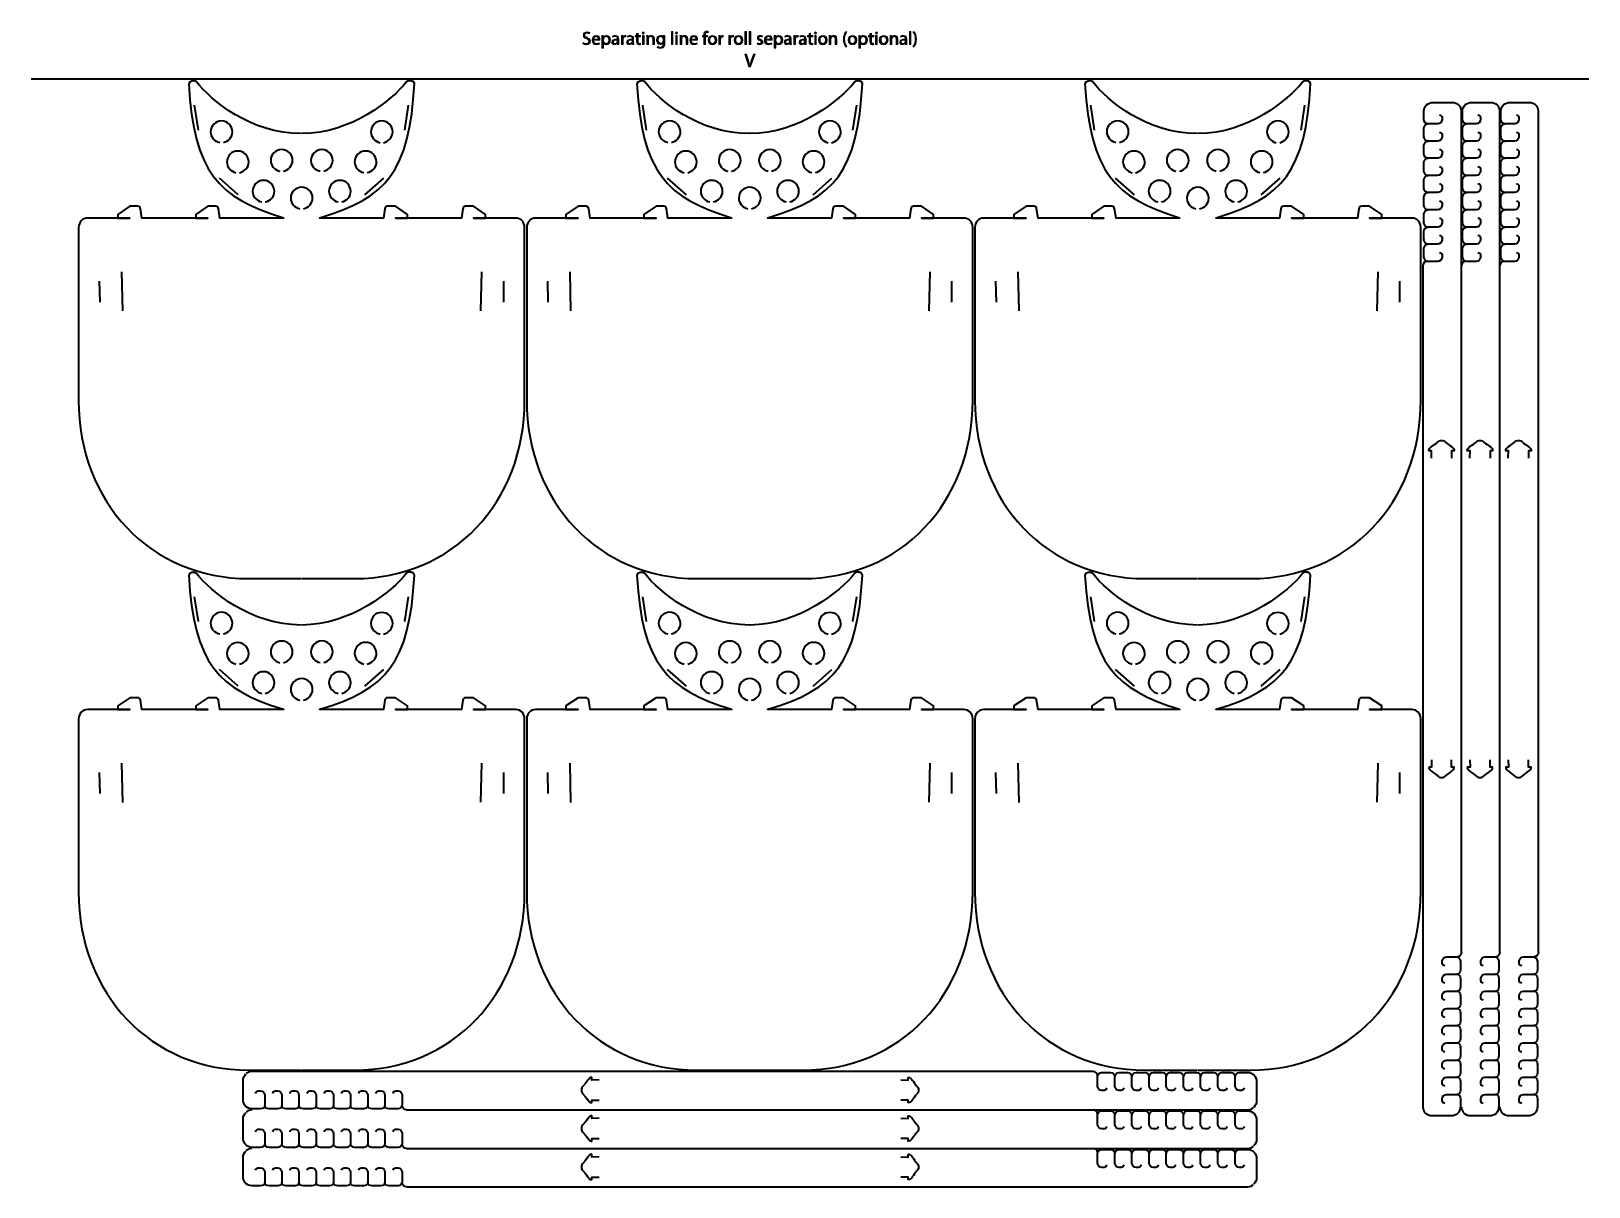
# Model space of a CAD drawing. Header units: inches. Extents: x 2019 to 3086, y -2762 to -1970.
import ezdxf

# ---------------------------------------------------------------- set-up
doc = ezdxf.new("R2010")
doc.units = ezdxf.units.IN
doc.header["$MEASUREMENT"] = 0
doc.layers.add('Layer 1', color=7, linetype='Continuous')

# ---------------------------------------------------------------- blocks, each defined once
blk = doc.blocks.new('block 2')
at = {"layer": 'Layer 1', "true_color": 0x231f20}
h = blk.add_hatch(color=179, dxfattribs=at)
h.dxf.hatch_style = 2
edge = h.paths.add_edge_path()
edge.add_spline(control_points=[(2397.6, -1978.2), (2398.1, -1978.5), (2398.8, -1978.8), (2399.5, -1978.8), (2400.7, -1978.8), (2401.3, -1978.2), (2401.3, -1977.3), (2401.3, -1976.5), (2400.9, -1976.1), (2399.7, -1975.6), (2398.3, -1975.1), (2397.5, -1974.4), (2397.5, -1973.2), (2397.5, -1971.9), (2398.6, -1970.9), (2400.2, -1970.9), (2401.1, -1970.9), (2401.7, -1971.1), (2402.1, -1971.3), (2402.1, -1971.3), (2401.8, -1972.2), (2401.8, -1972.2), (2401.5, -1972.1), (2401, -1971.8), (2400.2, -1971.8), (2399, -1971.8), (2398.6, -1972.5), (2398.6, -1973.1), (2398.6, -1973.9), (2399.1, -1974.3), (2400.3, -1974.7), (2401.7, -1975.3), (2402.5, -1976), (2402.5, -1977.3), (2402.5, -1978.6), (2401.5, -1979.7), (2399.5, -1979.7), (2398.6, -1979.7), (2397.7, -1979.5), (2397.3, -1979.2), (2397.3, -1979.2), (2397.6, -1978.2), (2397.6, -1978.2)], knot_values=[0, 0, 0, 0, 1, 1, 1, 2, 2, 2, 3, 3, 3, 4, 4, 4, 5, 5, 5, 6, 6, 6, 7, 7, 7, 8, 8, 8, 9, 9, 9, 10, 10, 10, 11, 11, 11, 12, 12, 12, 13, 13, 13, 14, 14, 14, 14], degree=3, periodic=1)
h = blk.add_hatch(color=179, dxfattribs=at)
h.dxf.hatch_style = 2
edge = h.paths.add_edge_path()
edge.add_spline(control_points=[(2404.6, -1976.7), (2404.7, -1978.2), (2405.6, -1978.9), (2406.7, -1978.9), (2407.5, -1978.9), (2408, -1978.7), (2408.4, -1978.5), (2408.4, -1978.5), (2408.6, -1979.3), (2408.6, -1979.3), (2408.2, -1979.5), (2407.6, -1979.7), (2406.6, -1979.7), (2404.7, -1979.7), (2403.6, -1978.5), (2403.6, -1976.6), (2403.6, -1974.8), (2404.7, -1973.3), (2406.5, -1973.3), (2408.5, -1973.3), (2409, -1975.1), (2409, -1976.2), (2409, -1976.4), (2409, -1976.6), (2409, -1976.7), (2409, -1976.7), (2404.6, -1976.7), (2404.6, -1976.7)], knot_values=[0, 0, 0, 0, 1, 1, 1, 2, 2, 2, 3, 3, 3, 4, 4, 4, 5, 5, 5, 6, 6, 6, 7, 7, 7, 8, 8, 8, 9, 9, 9, 9], degree=3, periodic=1)
edge = h.paths.add_edge_path()
edge.add_spline(control_points=[(2407.9, -1975.9), (2407.9, -1975.2), (2407.6, -1974.1), (2406.4, -1974.1), (2405.2, -1974.1), (2404.7, -1975.1), (2404.6, -1975.9), (2404.6, -1975.9), (2407.9, -1975.9), (2407.9, -1975.9)], knot_values=[0, 0, 0, 0, 1, 1, 1, 2, 2, 2, 3, 3, 3, 3], degree=3, periodic=1)
h = blk.add_hatch(color=179, dxfattribs=at)
h.dxf.hatch_style = 2
edge = h.paths.add_edge_path()
edge.add_spline(control_points=[(2410.4, -1975.4), (2410.4, -1974.7), (2410.4, -1974), (2410.3, -1973.4), (2410.3, -1973.4), (2411.3, -1973.4), (2411.3, -1973.4), (2411.3, -1973.4), (2411.4, -1974.5), (2411.4, -1974.5), (2411.4, -1974.5), (2411.4, -1974.5), (2411.4, -1974.5), (2411.9, -1973.7), (2412.6, -1973.3), (2413.6, -1973.3), (2415.1, -1973.3), (2416.2, -1974.6), (2416.2, -1976.4), (2416.2, -1978.6), (2414.8, -1979.7), (2413.4, -1979.7), (2412.6, -1979.7), (2411.9, -1979.4), (2411.5, -1978.8), (2411.5, -1978.8), (2411.5, -1978.8), (2411.5, -1978.8), (2411.5, -1978.8), (2411.5, -1982.1), (2411.5, -1982.1), (2411.5, -1982.1), (2410.4, -1982.1), (2410.4, -1982.1), (2410.4, -1982.1), (2410.4, -1975.4), (2410.4, -1975.4)], knot_values=[0, 0, 0, 0, 1, 1, 1, 2, 2, 2, 3, 3, 3, 4, 4, 4, 5, 5, 5, 6, 6, 6, 7, 7, 7, 8, 8, 8, 9, 9, 9, 10, 10, 10, 11, 11, 11, 12, 12, 12, 12], degree=3, periodic=1)
edge = h.paths.add_edge_path()
edge.add_spline(control_points=[(2411.5, -1977.1), (2411.5, -1977.3), (2411.5, -1977.4), (2411.5, -1977.5), (2411.7, -1978.3), (2412.4, -1978.9), (2413.2, -1978.9), (2414.4, -1978.9), (2415.1, -1977.9), (2415.1, -1976.5), (2415.1, -1975.2), (2414.4, -1974.2), (2413.2, -1974.2), (2412.5, -1974.2), (2411.8, -1974.7), (2411.6, -1975.6), (2411.5, -1975.7), (2411.5, -1975.9), (2411.5, -1976), (2411.5, -1976), (2411.5, -1977.1), (2411.5, -1977.1)], knot_values=[0, 0, 0, 0, 1, 1, 1, 2, 2, 2, 3, 3, 3, 4, 4, 4, 5, 5, 5, 6, 6, 6, 7, 7, 7, 7], degree=3, periodic=1)
h = blk.add_hatch(color=179, dxfattribs=at)
h.dxf.hatch_style = 2
edge = h.paths.add_edge_path()
edge.add_spline(control_points=[(2421, -1979.6), (2421, -1979.6), (2420.9, -1978.8), (2420.9, -1978.8), (2420.9, -1978.8), (2420.9, -1978.8), (2420.9, -1978.8), (2420.5, -1979.3), (2419.9, -1979.7), (2419, -1979.7), (2417.8, -1979.7), (2417.1, -1978.9), (2417.1, -1978), (2417.1, -1976.5), (2418.4, -1975.7), (2420.8, -1975.7), (2420.8, -1975.7), (2420.8, -1975.5), (2420.8, -1975.5), (2420.8, -1975), (2420.7, -1974.1), (2419.4, -1974.1), (2418.8, -1974.1), (2418.3, -1974.3), (2417.8, -1974.6), (2417.8, -1974.6), (2417.6, -1973.8), (2417.6, -1973.8), (2418.1, -1973.5), (2418.8, -1973.3), (2419.6, -1973.3), (2421.5, -1973.3), (2421.9, -1974.6), (2421.9, -1975.8), (2421.9, -1975.8), (2421.9, -1978.1), (2421.9, -1978.1), (2421.9, -1978.6), (2421.9, -1979.2), (2422, -1979.6), (2422, -1979.6), (2421, -1979.6), (2421, -1979.6)], knot_values=[0, 0, 0, 0, 1, 1, 1, 2, 2, 2, 3, 3, 3, 4, 4, 4, 5, 5, 5, 6, 6, 6, 7, 7, 7, 8, 8, 8, 9, 9, 9, 10, 10, 10, 11, 11, 11, 12, 12, 12, 13, 13, 13, 14, 14, 14, 14], degree=3, periodic=1)
edge = h.paths.add_edge_path()
edge.add_spline(control_points=[(2420.8, -1976.5), (2419.6, -1976.4), (2418.2, -1976.6), (2418.2, -1977.8), (2418.2, -1978.6), (2418.7, -1978.9), (2419.3, -1978.9), (2420.1, -1978.9), (2420.6, -1978.4), (2420.8, -1977.9), (2420.8, -1977.8), (2420.8, -1977.6), (2420.8, -1977.5), (2420.8, -1977.5), (2420.8, -1976.5), (2420.8, -1976.5)], knot_values=[0, 0, 0, 0, 1, 1, 1, 2, 2, 2, 3, 3, 3, 4, 4, 4, 5, 5, 5, 5], degree=3, periodic=1)
h = blk.add_hatch(color=179, dxfattribs=at)
h.dxf.hatch_style = 2
edge = h.paths.add_edge_path()
edge.add_spline(control_points=[(2423.7, -1975.4), (2423.7, -1974.6), (2423.7, -1974), (2423.7, -1973.4), (2423.7, -1973.4), (2424.7, -1973.4), (2424.7, -1973.4), (2424.7, -1973.4), (2424.7, -1974.6), (2424.7, -1974.6), (2424.7, -1974.6), (2424.7, -1974.6), (2424.7, -1974.6), (2425, -1973.8), (2425.7, -1973.3), (2426.4, -1973.3), (2426.6, -1973.3), (2426.7, -1973.3), (2426.8, -1973.3), (2426.8, -1973.3), (2426.8, -1974.4), (2426.8, -1974.4), (2426.6, -1974.4), (2426.5, -1974.4), (2426.4, -1974.4), (2425.6, -1974.4), (2425, -1975), (2424.9, -1975.8), (2424.9, -1975.9), (2424.8, -1976.1), (2424.8, -1976.3), (2424.8, -1976.3), (2424.8, -1979.6), (2424.8, -1979.6), (2424.8, -1979.6), (2423.7, -1979.6), (2423.7, -1979.6), (2423.7, -1979.6), (2423.7, -1975.4), (2423.7, -1975.4)], knot_values=[0, 0, 0, 0, 1, 1, 1, 2, 2, 2, 3, 3, 3, 4, 4, 4, 5, 5, 5, 6, 6, 6, 7, 7, 7, 8, 8, 8, 9, 9, 9, 10, 10, 10, 11, 11, 11, 12, 12, 12, 13, 13, 13, 13], degree=3, periodic=1)
h = blk.add_hatch(color=179, dxfattribs=at)
h.dxf.hatch_style = 2
edge = h.paths.add_edge_path()
edge.add_spline(control_points=[(2431.2, -1979.6), (2431.2, -1979.6), (2431.1, -1978.8), (2431.1, -1978.8), (2431.1, -1978.8), (2431.1, -1978.8), (2431.1, -1978.8), (2430.7, -1979.3), (2430.1, -1979.7), (2429.2, -1979.7), (2428, -1979.7), (2427.3, -1978.9), (2427.3, -1978), (2427.3, -1976.5), (2428.7, -1975.7), (2431, -1975.7), (2431, -1975.7), (2431, -1975.5), (2431, -1975.5), (2431, -1975), (2430.9, -1974.1), (2429.6, -1974.1), (2429.1, -1974.1), (2428.5, -1974.3), (2428, -1974.6), (2428, -1974.6), (2427.8, -1973.8), (2427.8, -1973.8), (2428.3, -1973.5), (2429, -1973.3), (2429.8, -1973.3), (2431.7, -1973.3), (2432.1, -1974.6), (2432.1, -1975.8), (2432.1, -1975.8), (2432.1, -1978.1), (2432.1, -1978.1), (2432.1, -1978.6), (2432.2, -1979.2), (2432.2, -1979.6), (2432.2, -1979.6), (2431.2, -1979.6), (2431.2, -1979.6)], knot_values=[0, 0, 0, 0, 1, 1, 1, 2, 2, 2, 3, 3, 3, 4, 4, 4, 5, 5, 5, 6, 6, 6, 7, 7, 7, 8, 8, 8, 9, 9, 9, 10, 10, 10, 11, 11, 11, 12, 12, 12, 13, 13, 13, 14, 14, 14, 14], degree=3, periodic=1)
edge = h.paths.add_edge_path()
edge.add_spline(control_points=[(2431.1, -1976.5), (2429.8, -1976.4), (2428.4, -1976.6), (2428.4, -1977.8), (2428.4, -1978.6), (2428.9, -1978.9), (2429.5, -1978.9), (2430.3, -1978.9), (2430.8, -1978.4), (2431, -1977.9), (2431, -1977.8), (2431.1, -1977.6), (2431.1, -1977.5), (2431.1, -1977.5), (2431.1, -1976.5), (2431.1, -1976.5)], knot_values=[0, 0, 0, 0, 1, 1, 1, 2, 2, 2, 3, 3, 3, 4, 4, 4, 5, 5, 5, 5], degree=3, periodic=1)
h = blk.add_hatch(color=179, dxfattribs=at)
h.dxf.hatch_style = 2
edge = h.paths.add_edge_path()
edge.add_spline(control_points=[(2435.2, -1971.7), (2435.2, -1971.7), (2435.2, -1973.4), (2435.2, -1973.4), (2435.2, -1973.4), (2436.8, -1973.4), (2436.8, -1973.4), (2436.8, -1973.4), (2436.8, -1974.3), (2436.8, -1974.3), (2436.8, -1974.3), (2435.2, -1974.3), (2435.2, -1974.3), (2435.2, -1974.3), (2435.2, -1977.6), (2435.2, -1977.6), (2435.2, -1978.4), (2435.4, -1978.8), (2436.1, -1978.8), (2436.4, -1978.8), (2436.6, -1978.8), (2436.7, -1978.7), (2436.7, -1978.7), (2436.8, -1979.6), (2436.8, -1979.6), (2436.6, -1979.7), (2436.2, -1979.7), (2435.8, -1979.7), (2435.3, -1979.7), (2434.8, -1979.5), (2434.6, -1979.2), (2434.3, -1978.9), (2434.1, -1978.4), (2434.1, -1977.6), (2434.1, -1977.6), (2434.1, -1974.3), (2434.1, -1974.3), (2434.1, -1974.3), (2433.2, -1974.3), (2433.2, -1974.3), (2433.2, -1974.3), (2433.2, -1973.4), (2433.2, -1973.4), (2433.2, -1973.4), (2434.1, -1973.4), (2434.1, -1973.4), (2434.1, -1973.4), (2434.1, -1972), (2434.1, -1972), (2434.1, -1972), (2435.2, -1971.7), (2435.2, -1971.7)], knot_values=[0, 0, 0, 0, 1, 1, 1, 2, 2, 2, 3, 3, 3, 4, 4, 4, 5, 5, 5, 6, 6, 6, 7, 7, 7, 8, 8, 8, 9, 9, 9, 10, 10, 10, 11, 11, 11, 12, 12, 12, 13, 13, 13, 14, 14, 14, 15, 15, 15, 16, 16, 16, 17, 17, 17, 17], degree=3, periodic=1)
h = blk.add_hatch(color=179, dxfattribs=at)
h.dxf.hatch_style = 2
edge = h.paths.add_edge_path()
edge.add_spline(control_points=[(2439.3, -1971.7), (2439.3, -1972.1), (2439.1, -1972.4), (2438.6, -1972.4), (2438.2, -1972.4), (2437.9, -1972.1), (2437.9, -1971.7), (2437.9, -1971.3), (2438.2, -1971), (2438.6, -1971), (2439.1, -1971), (2439.3, -1971.3), (2439.3, -1971.7)], knot_values=[0, 0, 0, 0, 1, 1, 1, 2, 2, 2, 3, 3, 3, 4, 4, 4, 4], degree=3, periodic=1)
h.paths.add_polyline_path([(2438.1, -1979.6), (2438.1, -1973.4), (2439.2, -1973.4), (2439.2, -1979.6)])
h = blk.add_hatch(color=179, dxfattribs=at)
h.dxf.hatch_style = 2
edge = h.paths.add_edge_path()
edge.add_spline(control_points=[(2441.1, -1975.1), (2441.1, -1974.5), (2441, -1973.9), (2441, -1973.4), (2441, -1973.4), (2442, -1973.4), (2442, -1973.4), (2442, -1973.4), (2442.1, -1974.5), (2442.1, -1974.5), (2442.1, -1974.5), (2442.1, -1974.5), (2442.1, -1974.5), (2442.4, -1973.9), (2443.1, -1973.3), (2444.1, -1973.3), (2445, -1973.3), (2446.3, -1973.8), (2446.3, -1975.9), (2446.3, -1975.9), (2446.3, -1979.6), (2446.3, -1979.6), (2446.3, -1979.6), (2445.2, -1979.6), (2445.2, -1979.6), (2445.2, -1979.6), (2445.2, -1976), (2445.2, -1976), (2445.2, -1975.1), (2444.8, -1974.2), (2443.8, -1974.2), (2443, -1974.2), (2442.4, -1974.7), (2442.3, -1975.4), (2442.2, -1975.5), (2442.2, -1975.7), (2442.2, -1975.9), (2442.2, -1975.9), (2442.2, -1979.6), (2442.2, -1979.6), (2442.2, -1979.6), (2441.1, -1979.6), (2441.1, -1979.6), (2441.1, -1979.6), (2441.1, -1975.1), (2441.1, -1975.1)], knot_values=[0, 0, 0, 0, 1, 1, 1, 2, 2, 2, 3, 3, 3, 4, 4, 4, 5, 5, 5, 6, 6, 6, 7, 7, 7, 8, 8, 8, 9, 9, 9, 10, 10, 10, 11, 11, 11, 12, 12, 12, 13, 13, 13, 14, 14, 14, 15, 15, 15, 15], degree=3, periodic=1)
h = blk.add_hatch(color=179, dxfattribs=at)
h.dxf.hatch_style = 2
edge = h.paths.add_edge_path()
edge.add_spline(control_points=[(2453.4, -1973.4), (2453.4, -1973.9), (2453.4, -1974.4), (2453.4, -1975.1), (2453.4, -1975.1), (2453.4, -1978.7), (2453.4, -1978.7), (2453.4, -1980.1), (2453.1, -1981), (2452.5, -1981.5), (2451.9, -1982.1), (2451, -1982.2), (2450.2, -1982.2), (2449.5, -1982.2), (2448.7, -1982.1), (2448.2, -1981.7), (2448.2, -1981.7), (2448.5, -1980.9), (2448.5, -1980.9), (2448.9, -1981.1), (2449.5, -1981.4), (2450.3, -1981.4), (2451.4, -1981.4), (2452.3, -1980.8), (2452.3, -1979.2), (2452.3, -1979.2), (2452.3, -1978.5), (2452.3, -1978.5), (2452.3, -1978.5), (2452.2, -1978.5), (2452.2, -1978.5), (2451.9, -1979.1), (2451.2, -1979.6), (2450.3, -1979.6), (2448.8, -1979.6), (2447.7, -1978.3), (2447.7, -1976.6), (2447.7, -1974.5), (2449, -1973.3), (2450.4, -1973.3), (2451.5, -1973.3), (2452.1, -1973.9), (2452.4, -1974.4), (2452.4, -1974.4), (2452.4, -1974.4), (2452.4, -1974.4), (2452.4, -1974.4), (2452.4, -1973.4), (2452.4, -1973.4), (2452.4, -1973.4), (2453.4, -1973.4), (2453.4, -1973.4)], knot_values=[0, 0, 0, 0, 1, 1, 1, 2, 2, 2, 3, 3, 3, 4, 4, 4, 5, 5, 5, 6, 6, 6, 7, 7, 7, 8, 8, 8, 9, 9, 9, 10, 10, 10, 11, 11, 11, 12, 12, 12, 13, 13, 13, 14, 14, 14, 15, 15, 15, 16, 16, 16, 17, 17, 17, 17], degree=3, periodic=1)
edge = h.paths.add_edge_path()
edge.add_spline(control_points=[(2452.2, -1975.9), (2452.2, -1975.7), (2452.2, -1975.5), (2452.2, -1975.4), (2452, -1974.7), (2451.4, -1974.2), (2450.6, -1974.2), (2449.6, -1974.2), (2448.8, -1975.1), (2448.8, -1976.5), (2448.8, -1977.7), (2449.4, -1978.7), (2450.6, -1978.7), (2451.3, -1978.7), (2451.9, -1978.3), (2452.2, -1977.6), (2452.2, -1977.4), (2452.2, -1977.2), (2452.2, -1977), (2452.2, -1977), (2452.2, -1975.9), (2452.2, -1975.9)], knot_values=[0, 0, 0, 0, 1, 1, 1, 2, 2, 2, 3, 3, 3, 4, 4, 4, 5, 5, 5, 6, 6, 6, 7, 7, 7, 7], degree=3, periodic=1)
h = blk.add_hatch(color=179, dxfattribs=at)
h.dxf.hatch_style = 2
h.paths.add_polyline_path([(2457.9, -1970.6), (2459, -1970.6), (2459, -1979.6), (2457.9, -1979.6)])
h = blk.add_hatch(color=179, dxfattribs=at)
h.dxf.hatch_style = 2
edge = h.paths.add_edge_path()
edge.add_spline(control_points=[(2462.1, -1971.7), (2462.2, -1972.1), (2461.9, -1972.4), (2461.4, -1972.4), (2461, -1972.4), (2460.8, -1972.1), (2460.8, -1971.7), (2460.8, -1971.3), (2461, -1971), (2461.5, -1971), (2461.9, -1971), (2462.1, -1971.3), (2462.1, -1971.7)], knot_values=[0, 0, 0, 0, 1, 1, 1, 2, 2, 2, 3, 3, 3, 4, 4, 4, 4], degree=3, periodic=1)
h.paths.add_polyline_path([(2460.9, -1979.6), (2460.9, -1973.4), (2462, -1973.4), (2462, -1979.6)])
h = blk.add_hatch(color=179, dxfattribs=at)
h.dxf.hatch_style = 2
edge = h.paths.add_edge_path()
edge.add_spline(control_points=[(2463.9, -1975.1), (2463.9, -1974.5), (2463.9, -1973.9), (2463.8, -1973.4), (2463.8, -1973.4), (2464.8, -1973.4), (2464.8, -1973.4), (2464.8, -1973.4), (2464.9, -1974.5), (2464.9, -1974.5), (2464.9, -1974.5), (2464.9, -1974.5), (2464.9, -1974.5), (2465.2, -1973.9), (2465.9, -1973.3), (2466.9, -1973.3), (2467.8, -1973.3), (2469.1, -1973.8), (2469.1, -1975.9), (2469.1, -1975.9), (2469.1, -1979.6), (2469.1, -1979.6), (2469.1, -1979.6), (2468, -1979.6), (2468, -1979.6), (2468, -1979.6), (2468, -1976), (2468, -1976), (2468, -1975.1), (2467.6, -1974.2), (2466.6, -1974.2), (2465.8, -1974.2), (2465.3, -1974.7), (2465.1, -1975.4), (2465, -1975.5), (2465, -1975.7), (2465, -1975.9), (2465, -1975.9), (2465, -1979.6), (2465, -1979.6), (2465, -1979.6), (2463.9, -1979.6), (2463.9, -1979.6), (2463.9, -1979.6), (2463.9, -1975.1), (2463.9, -1975.1)], knot_values=[0, 0, 0, 0, 1, 1, 1, 2, 2, 2, 3, 3, 3, 4, 4, 4, 5, 5, 5, 6, 6, 6, 7, 7, 7, 8, 8, 8, 9, 9, 9, 10, 10, 10, 11, 11, 11, 12, 12, 12, 13, 13, 13, 14, 14, 14, 15, 15, 15, 15], degree=3, periodic=1)
h = blk.add_hatch(color=179, dxfattribs=at)
h.dxf.hatch_style = 2
edge = h.paths.add_edge_path()
edge.add_spline(control_points=[(2471.5, -1976.7), (2471.6, -1978.2), (2472.5, -1978.9), (2473.6, -1978.9), (2474.4, -1978.9), (2474.9, -1978.7), (2475.3, -1978.5), (2475.3, -1978.5), (2475.5, -1979.3), (2475.5, -1979.3), (2475.1, -1979.5), (2474.5, -1979.7), (2473.5, -1979.7), (2471.6, -1979.7), (2470.5, -1978.5), (2470.5, -1976.6), (2470.5, -1974.8), (2471.6, -1973.3), (2473.4, -1973.3), (2475.4, -1973.3), (2475.9, -1975.1), (2475.9, -1976.2), (2475.9, -1976.4), (2475.9, -1976.6), (2475.9, -1976.7), (2475.9, -1976.7), (2471.5, -1976.7), (2471.5, -1976.7)], knot_values=[0, 0, 0, 0, 1, 1, 1, 2, 2, 2, 3, 3, 3, 4, 4, 4, 5, 5, 5, 6, 6, 6, 7, 7, 7, 8, 8, 8, 9, 9, 9, 9], degree=3, periodic=1)
edge = h.paths.add_edge_path()
edge.add_spline(control_points=[(2474.8, -1975.9), (2474.8, -1975.2), (2474.5, -1974.1), (2473.3, -1974.1), (2472.1, -1974.1), (2471.6, -1975.1), (2471.6, -1975.9), (2471.6, -1975.9), (2474.8, -1975.9), (2474.8, -1975.9)], knot_values=[0, 0, 0, 0, 1, 1, 1, 2, 2, 2, 3, 3, 3, 3], degree=3, periodic=1)
h = blk.add_hatch(color=179, dxfattribs=at)
h.dxf.hatch_style = 2
edge = h.paths.add_edge_path()
edge.add_spline(control_points=[(2480.1, -1979.6), (2480.1, -1979.6), (2480.1, -1974.3), (2480.1, -1974.3), (2480.1, -1974.3), (2479.2, -1974.3), (2479.2, -1974.3), (2479.2, -1974.3), (2479.2, -1973.4), (2479.2, -1973.4), (2479.2, -1973.4), (2480.1, -1973.4), (2480.1, -1973.4), (2480.1, -1973.4), (2480.1, -1973.1), (2480.1, -1973.1), (2480.1, -1972.3), (2480.3, -1971.5), (2480.8, -1971), (2481.2, -1970.6), (2481.8, -1970.4), (2482.3, -1970.4), (2482.7, -1970.4), (2483, -1970.5), (2483.2, -1970.6), (2483.2, -1970.6), (2483.1, -1971.5), (2483.1, -1971.5), (2482.9, -1971.4), (2482.7, -1971.3), (2482.4, -1971.3), (2481.4, -1971.3), (2481.2, -1972.2), (2481.2, -1973.1), (2481.2, -1973.1), (2481.2, -1973.4), (2481.2, -1973.4), (2481.2, -1973.4), (2482.7, -1973.4), (2482.7, -1973.4), (2482.7, -1973.4), (2482.7, -1974.3), (2482.7, -1974.3), (2482.7, -1974.3), (2481.2, -1974.3), (2481.2, -1974.3), (2481.2, -1974.3), (2481.2, -1979.6), (2481.2, -1979.6), (2481.2, -1979.6), (2480.1, -1979.6), (2480.1, -1979.6)], knot_values=[0, 0, 0, 0, 1, 1, 1, 2, 2, 2, 3, 3, 3, 4, 4, 4, 5, 5, 5, 6, 6, 6, 7, 7, 7, 8, 8, 8, 9, 9, 9, 10, 10, 10, 11, 11, 11, 12, 12, 12, 13, 13, 13, 14, 14, 14, 15, 15, 15, 16, 16, 16, 17, 17, 17, 17], degree=3, periodic=1)
h = blk.add_hatch(color=179, dxfattribs=at)
h.dxf.hatch_style = 2
edge = h.paths.add_edge_path()
edge.add_spline(control_points=[(2489.1, -1976.5), (2489.1, -1978.7), (2487.5, -1979.7), (2486, -1979.7), (2484.4, -1979.7), (2483.1, -1978.5), (2483.1, -1976.6), (2483.1, -1974.5), (2484.4, -1973.3), (2486.1, -1973.3), (2487.9, -1973.3), (2489.1, -1974.6), (2489.1, -1976.5)], knot_values=[0, 0, 0, 0, 1, 1, 1, 2, 2, 2, 3, 3, 3, 4, 4, 4, 4], degree=3, periodic=1)
edge = h.paths.add_edge_path()
edge.add_spline(control_points=[(2484.2, -1976.5), (2484.2, -1977.9), (2485, -1978.9), (2486.1, -1978.9), (2487.1, -1978.9), (2487.9, -1977.9), (2487.9, -1976.5), (2487.9, -1975.5), (2487.4, -1974.1), (2486.1, -1974.1), (2484.8, -1974.1), (2484.2, -1975.4), (2484.2, -1976.5)], knot_values=[0, 0, 0, 0, 1, 1, 1, 2, 2, 2, 3, 3, 3, 4, 4, 4, 4], degree=3, periodic=1)
h = blk.add_hatch(color=179, dxfattribs=at)
h.dxf.hatch_style = 2
edge = h.paths.add_edge_path()
edge.add_spline(control_points=[(2490.5, -1975.4), (2490.5, -1974.6), (2490.5, -1974), (2490.4, -1973.4), (2490.4, -1973.4), (2491.4, -1973.4), (2491.4, -1973.4), (2491.4, -1973.4), (2491.5, -1974.6), (2491.5, -1974.6), (2491.5, -1974.6), (2491.5, -1974.6), (2491.5, -1974.6), (2491.8, -1973.8), (2492.5, -1973.3), (2493.2, -1973.3), (2493.3, -1973.3), (2493.4, -1973.3), (2493.5, -1973.3), (2493.5, -1973.3), (2493.5, -1974.4), (2493.5, -1974.4), (2493.4, -1974.4), (2493.3, -1974.4), (2493.1, -1974.4), (2492.4, -1974.4), (2491.8, -1975), (2491.6, -1975.8), (2491.6, -1975.9), (2491.6, -1976.1), (2491.6, -1976.3), (2491.6, -1976.3), (2491.6, -1979.6), (2491.6, -1979.6), (2491.6, -1979.6), (2490.5, -1979.6), (2490.5, -1979.6), (2490.5, -1979.6), (2490.5, -1975.4), (2490.5, -1975.4)], knot_values=[0, 0, 0, 0, 1, 1, 1, 2, 2, 2, 3, 3, 3, 4, 4, 4, 5, 5, 5, 6, 6, 6, 7, 7, 7, 8, 8, 8, 9, 9, 9, 10, 10, 10, 11, 11, 11, 12, 12, 12, 13, 13, 13, 13], degree=3, periodic=1)
h = blk.add_hatch(color=179, dxfattribs=at)
h.dxf.hatch_style = 2
edge = h.paths.add_edge_path()
edge.add_spline(control_points=[(2497.3, -1975.4), (2497.3, -1974.6), (2497.3, -1974), (2497.3, -1973.4), (2497.3, -1973.4), (2498.3, -1973.4), (2498.3, -1973.4), (2498.3, -1973.4), (2498.3, -1974.6), (2498.3, -1974.6), (2498.3, -1974.6), (2498.3, -1974.6), (2498.3, -1974.6), (2498.6, -1973.8), (2499.3, -1973.3), (2500.1, -1973.3), (2500.2, -1973.3), (2500.3, -1973.3), (2500.4, -1973.3), (2500.4, -1973.3), (2500.4, -1974.4), (2500.4, -1974.4), (2500.3, -1974.4), (2500.1, -1974.4), (2500, -1974.4), (2499.2, -1974.4), (2498.6, -1975), (2498.5, -1975.8), (2498.5, -1975.9), (2498.4, -1976.1), (2498.4, -1976.3), (2498.4, -1976.3), (2498.4, -1979.6), (2498.4, -1979.6), (2498.4, -1979.6), (2497.3, -1979.6), (2497.3, -1979.6), (2497.3, -1979.6), (2497.3, -1975.4), (2497.3, -1975.4)], knot_values=[0, 0, 0, 0, 1, 1, 1, 2, 2, 2, 3, 3, 3, 4, 4, 4, 5, 5, 5, 6, 6, 6, 7, 7, 7, 8, 8, 8, 9, 9, 9, 10, 10, 10, 11, 11, 11, 12, 12, 12, 13, 13, 13, 13], degree=3, periodic=1)
h = blk.add_hatch(color=179, dxfattribs=at)
h.dxf.hatch_style = 2
edge = h.paths.add_edge_path()
edge.add_spline(control_points=[(2506.9, -1976.5), (2506.9, -1978.7), (2505.3, -1979.7), (2503.9, -1979.7), (2502.2, -1979.7), (2500.9, -1978.5), (2500.9, -1976.6), (2500.9, -1974.5), (2502.3, -1973.3), (2504, -1973.3), (2505.7, -1973.3), (2506.9, -1974.6), (2506.9, -1976.5)], knot_values=[0, 0, 0, 0, 1, 1, 1, 2, 2, 2, 3, 3, 3, 4, 4, 4, 4], degree=3, periodic=1)
edge = h.paths.add_edge_path()
edge.add_spline(control_points=[(2502, -1976.5), (2502, -1977.9), (2502.8, -1978.9), (2503.9, -1978.9), (2505, -1978.9), (2505.8, -1977.9), (2505.8, -1976.5), (2505.8, -1975.5), (2505.3, -1974.1), (2503.9, -1974.1), (2502.6, -1974.1), (2502, -1975.4), (2502, -1976.5)], knot_values=[0, 0, 0, 0, 1, 1, 1, 2, 2, 2, 3, 3, 3, 4, 4, 4, 4], degree=3, periodic=1)
h = blk.add_hatch(color=179, dxfattribs=at)
h.dxf.hatch_style = 2
h.paths.add_polyline_path([(2508.3, -1970.6), (2509.4, -1970.6), (2509.4, -1979.6), (2508.3, -1979.6)])
h = blk.add_hatch(color=179, dxfattribs=at)
h.dxf.hatch_style = 2
h.paths.add_polyline_path([(2511.3, -1970.6), (2512.4, -1970.6), (2512.4, -1979.6), (2511.3, -1979.6)])
h = blk.add_hatch(color=179, dxfattribs=at)
h.dxf.hatch_style = 2
edge = h.paths.add_edge_path()
edge.add_spline(control_points=[(2516.9, -1978.4), (2517.2, -1978.7), (2517.8, -1978.9), (2518.3, -1978.9), (2519.2, -1978.9), (2519.5, -1978.5), (2519.5, -1978), (2519.5, -1977.4), (2519.2, -1977.1), (2518.4, -1976.8), (2517.3, -1976.5), (2516.8, -1975.8), (2516.8, -1975.1), (2516.8, -1974.1), (2517.6, -1973.3), (2518.9, -1973.3), (2519.5, -1973.3), (2520.1, -1973.5), (2520.4, -1973.7), (2520.4, -1973.7), (2520.1, -1974.5), (2520.1, -1974.5), (2519.9, -1974.3), (2519.4, -1974.1), (2518.9, -1974.1), (2518.2, -1974.1), (2517.8, -1974.5), (2517.8, -1975), (2517.8, -1975.5), (2518.2, -1975.7), (2519, -1976), (2520.1, -1976.4), (2520.6, -1977), (2520.6, -1977.9), (2520.6, -1979), (2519.8, -1979.7), (2518.3, -1979.7), (2517.6, -1979.7), (2517, -1979.5), (2516.6, -1979.3), (2516.6, -1979.3), (2516.9, -1978.4), (2516.9, -1978.4)], knot_values=[0, 0, 0, 0, 1, 1, 1, 2, 2, 2, 3, 3, 3, 4, 4, 4, 5, 5, 5, 6, 6, 6, 7, 7, 7, 8, 8, 8, 9, 9, 9, 10, 10, 10, 11, 11, 11, 12, 12, 12, 13, 13, 13, 14, 14, 14, 14], degree=3, periodic=1)
h = blk.add_hatch(color=179, dxfattribs=at)
h.dxf.hatch_style = 2
edge = h.paths.add_edge_path()
edge.add_spline(control_points=[(2522.7, -1976.7), (2522.7, -1978.2), (2523.7, -1978.9), (2524.8, -1978.9), (2525.6, -1978.9), (2526.1, -1978.7), (2526.5, -1978.5), (2526.5, -1978.5), (2526.7, -1979.3), (2526.7, -1979.3), (2526.3, -1979.5), (2525.6, -1979.7), (2524.6, -1979.7), (2522.7, -1979.7), (2521.6, -1978.5), (2521.6, -1976.6), (2521.6, -1974.8), (2522.7, -1973.3), (2524.5, -1973.3), (2526.5, -1973.3), (2527, -1975.1), (2527, -1976.2), (2527, -1976.4), (2527, -1976.6), (2527, -1976.7), (2527, -1976.7), (2522.7, -1976.7), (2522.7, -1976.7)], knot_values=[0, 0, 0, 0, 1, 1, 1, 2, 2, 2, 3, 3, 3, 4, 4, 4, 5, 5, 5, 6, 6, 6, 7, 7, 7, 8, 8, 8, 9, 9, 9, 9], degree=3, periodic=1)
edge = h.paths.add_edge_path()
edge.add_spline(control_points=[(2525.9, -1975.9), (2526, -1975.2), (2525.7, -1974.1), (2524.4, -1974.1), (2523.3, -1974.1), (2522.8, -1975.1), (2522.7, -1975.9), (2522.7, -1975.9), (2525.9, -1975.9), (2525.9, -1975.9)], knot_values=[0, 0, 0, 0, 1, 1, 1, 2, 2, 2, 3, 3, 3, 3], degree=3, periodic=1)
h = blk.add_hatch(color=179, dxfattribs=at)
h.dxf.hatch_style = 2
edge = h.paths.add_edge_path()
edge.add_spline(control_points=[(2528.4, -1975.4), (2528.4, -1974.7), (2528.4, -1974), (2528.4, -1973.4), (2528.4, -1973.4), (2529.4, -1973.4), (2529.4, -1973.4), (2529.4, -1973.4), (2529.4, -1974.5), (2529.4, -1974.5), (2529.4, -1974.5), (2529.4, -1974.5), (2529.4, -1974.5), (2529.9, -1973.7), (2530.6, -1973.3), (2531.6, -1973.3), (2533.1, -1973.3), (2534.2, -1974.6), (2534.2, -1976.4), (2534.2, -1978.6), (2532.9, -1979.7), (2531.4, -1979.7), (2530.6, -1979.7), (2529.9, -1979.4), (2529.5, -1978.8), (2529.5, -1978.8), (2529.5, -1978.8), (2529.5, -1978.8), (2529.5, -1978.8), (2529.5, -1982.1), (2529.5, -1982.1), (2529.5, -1982.1), (2528.4, -1982.1), (2528.4, -1982.1), (2528.4, -1982.1), (2528.4, -1975.4), (2528.4, -1975.4)], knot_values=[0, 0, 0, 0, 1, 1, 1, 2, 2, 2, 3, 3, 3, 4, 4, 4, 5, 5, 5, 6, 6, 6, 7, 7, 7, 8, 8, 8, 9, 9, 9, 10, 10, 10, 11, 11, 11, 12, 12, 12, 12], degree=3, periodic=1)
edge = h.paths.add_edge_path()
edge.add_spline(control_points=[(2529.5, -1977.1), (2529.5, -1977.3), (2529.5, -1977.4), (2529.6, -1977.5), (2529.8, -1978.3), (2530.4, -1978.9), (2531.2, -1978.9), (2532.4, -1978.9), (2533.1, -1977.9), (2533.1, -1976.5), (2533.1, -1975.2), (2532.5, -1974.2), (2531.3, -1974.2), (2530.5, -1974.2), (2529.8, -1974.7), (2529.6, -1975.6), (2529.6, -1975.7), (2529.5, -1975.9), (2529.5, -1976), (2529.5, -1976), (2529.5, -1977.1), (2529.5, -1977.1)], knot_values=[0, 0, 0, 0, 1, 1, 1, 2, 2, 2, 3, 3, 3, 4, 4, 4, 5, 5, 5, 6, 6, 6, 7, 7, 7, 7], degree=3, periodic=1)
h = blk.add_hatch(color=179, dxfattribs=at)
h.dxf.hatch_style = 2
edge = h.paths.add_edge_path()
edge.add_spline(control_points=[(2539, -1979.6), (2539, -1979.6), (2538.9, -1978.8), (2538.9, -1978.8), (2538.9, -1978.8), (2538.9, -1978.8), (2538.9, -1978.8), (2538.6, -1979.3), (2537.9, -1979.7), (2537, -1979.7), (2535.8, -1979.7), (2535.2, -1978.9), (2535.2, -1978), (2535.2, -1976.5), (2536.5, -1975.7), (2538.8, -1975.7), (2538.8, -1975.7), (2538.8, -1975.5), (2538.8, -1975.5), (2538.8, -1975), (2538.7, -1974.1), (2537.5, -1974.1), (2536.9, -1974.1), (2536.3, -1974.3), (2535.9, -1974.6), (2535.9, -1974.6), (2535.6, -1973.8), (2535.6, -1973.8), (2536.1, -1973.5), (2536.8, -1973.3), (2537.6, -1973.3), (2539.5, -1973.3), (2540, -1974.6), (2540, -1975.8), (2540, -1975.8), (2540, -1978.1), (2540, -1978.1), (2540, -1978.6), (2540, -1979.2), (2540.1, -1979.6), (2540.1, -1979.6), (2539, -1979.6), (2539, -1979.6)], knot_values=[0, 0, 0, 0, 1, 1, 1, 2, 2, 2, 3, 3, 3, 4, 4, 4, 5, 5, 5, 6, 6, 6, 7, 7, 7, 8, 8, 8, 9, 9, 9, 10, 10, 10, 11, 11, 11, 12, 12, 12, 13, 13, 13, 14, 14, 14, 14], degree=3, periodic=1)
edge = h.paths.add_edge_path()
edge.add_spline(control_points=[(2538.9, -1976.5), (2537.7, -1976.4), (2536.3, -1976.6), (2536.3, -1977.8), (2536.3, -1978.6), (2536.8, -1978.9), (2537.3, -1978.9), (2538.1, -1978.9), (2538.6, -1978.4), (2538.8, -1977.9), (2538.8, -1977.8), (2538.9, -1977.6), (2538.9, -1977.5), (2538.9, -1977.5), (2538.9, -1976.5), (2538.9, -1976.5)], knot_values=[0, 0, 0, 0, 1, 1, 1, 2, 2, 2, 3, 3, 3, 4, 4, 4, 5, 5, 5, 5], degree=3, periodic=1)
h = blk.add_hatch(color=179, dxfattribs=at)
h.dxf.hatch_style = 2
edge = h.paths.add_edge_path()
edge.add_spline(control_points=[(2541.8, -1975.4), (2541.8, -1974.6), (2541.7, -1974), (2541.7, -1973.4), (2541.7, -1973.4), (2542.7, -1973.4), (2542.7, -1973.4), (2542.7, -1973.4), (2542.7, -1974.6), (2542.7, -1974.6), (2542.7, -1974.6), (2542.8, -1974.6), (2542.8, -1974.6), (2543.1, -1973.8), (2543.7, -1973.3), (2544.5, -1973.3), (2544.6, -1973.3), (2544.7, -1973.3), (2544.8, -1973.3), (2544.8, -1973.3), (2544.8, -1974.4), (2544.8, -1974.4), (2544.7, -1974.4), (2544.6, -1974.4), (2544.4, -1974.4), (2543.6, -1974.4), (2543.1, -1975), (2542.9, -1975.8), (2542.9, -1975.9), (2542.9, -1976.1), (2542.9, -1976.3), (2542.9, -1976.3), (2542.9, -1979.6), (2542.9, -1979.6), (2542.9, -1979.6), (2541.8, -1979.6), (2541.8, -1979.6), (2541.8, -1979.6), (2541.8, -1975.4), (2541.8, -1975.4)], knot_values=[0, 0, 0, 0, 1, 1, 1, 2, 2, 2, 3, 3, 3, 4, 4, 4, 5, 5, 5, 6, 6, 6, 7, 7, 7, 8, 8, 8, 9, 9, 9, 10, 10, 10, 11, 11, 11, 12, 12, 12, 13, 13, 13, 13], degree=3, periodic=1)
h = blk.add_hatch(color=179, dxfattribs=at)
h.dxf.hatch_style = 2
edge = h.paths.add_edge_path()
edge.add_spline(control_points=[(2549.2, -1979.6), (2549.2, -1979.6), (2549.2, -1978.8), (2549.2, -1978.8), (2549.2, -1978.8), (2549.1, -1978.8), (2549.1, -1978.8), (2548.8, -1979.3), (2548.1, -1979.7), (2547.2, -1979.7), (2546, -1979.7), (2545.4, -1978.9), (2545.4, -1978), (2545.4, -1976.5), (2546.7, -1975.7), (2549.1, -1975.7), (2549.1, -1975.7), (2549.1, -1975.5), (2549.1, -1975.5), (2549.1, -1975), (2548.9, -1974.1), (2547.7, -1974.1), (2547.1, -1974.1), (2546.5, -1974.3), (2546.1, -1974.6), (2546.1, -1974.6), (2545.8, -1973.8), (2545.8, -1973.8), (2546.3, -1973.5), (2547.1, -1973.3), (2547.8, -1973.3), (2549.7, -1973.3), (2550.2, -1974.6), (2550.2, -1975.8), (2550.2, -1975.8), (2550.2, -1978.1), (2550.2, -1978.1), (2550.2, -1978.6), (2550.2, -1979.2), (2550.3, -1979.6), (2550.3, -1979.6), (2549.2, -1979.6), (2549.2, -1979.6)], knot_values=[0, 0, 0, 0, 1, 1, 1, 2, 2, 2, 3, 3, 3, 4, 4, 4, 5, 5, 5, 6, 6, 6, 7, 7, 7, 8, 8, 8, 9, 9, 9, 10, 10, 10, 11, 11, 11, 12, 12, 12, 13, 13, 13, 14, 14, 14, 14], degree=3, periodic=1)
edge = h.paths.add_edge_path()
edge.add_spline(control_points=[(2549.1, -1976.5), (2547.9, -1976.4), (2546.5, -1976.6), (2546.5, -1977.8), (2546.5, -1978.6), (2547, -1978.9), (2547.5, -1978.9), (2548.3, -1978.9), (2548.8, -1978.4), (2549, -1977.9), (2549.1, -1977.8), (2549.1, -1977.6), (2549.1, -1977.5), (2549.1, -1977.5), (2549.1, -1976.5), (2549.1, -1976.5)], knot_values=[0, 0, 0, 0, 1, 1, 1, 2, 2, 2, 3, 3, 3, 4, 4, 4, 5, 5, 5, 5], degree=3, periodic=1)
h = blk.add_hatch(color=179, dxfattribs=at)
h.dxf.hatch_style = 2
edge = h.paths.add_edge_path()
edge.add_spline(control_points=[(2553.3, -1971.7), (2553.3, -1971.7), (2553.3, -1973.4), (2553.3, -1973.4), (2553.3, -1973.4), (2554.9, -1973.4), (2554.9, -1973.4), (2554.9, -1973.4), (2554.9, -1974.3), (2554.9, -1974.3), (2554.9, -1974.3), (2553.3, -1974.3), (2553.3, -1974.3), (2553.3, -1974.3), (2553.3, -1977.6), (2553.3, -1977.6), (2553.3, -1978.4), (2553.5, -1978.8), (2554.1, -1978.8), (2554.4, -1978.8), (2554.6, -1978.8), (2554.7, -1978.7), (2554.7, -1978.7), (2554.8, -1979.6), (2554.8, -1979.6), (2554.6, -1979.7), (2554.2, -1979.7), (2553.8, -1979.7), (2553.3, -1979.7), (2552.9, -1979.5), (2552.6, -1979.2), (2552.3, -1978.9), (2552.2, -1978.4), (2552.2, -1977.6), (2552.2, -1977.6), (2552.2, -1974.3), (2552.2, -1974.3), (2552.2, -1974.3), (2551.2, -1974.3), (2551.2, -1974.3), (2551.2, -1974.3), (2551.2, -1973.4), (2551.2, -1973.4), (2551.2, -1973.4), (2552.2, -1973.4), (2552.2, -1973.4), (2552.2, -1973.4), (2552.2, -1972), (2552.2, -1972), (2552.2, -1972), (2553.3, -1971.7), (2553.3, -1971.7)], knot_values=[0, 0, 0, 0, 1, 1, 1, 2, 2, 2, 3, 3, 3, 4, 4, 4, 5, 5, 5, 6, 6, 6, 7, 7, 7, 8, 8, 8, 9, 9, 9, 10, 10, 10, 11, 11, 11, 12, 12, 12, 13, 13, 13, 14, 14, 14, 15, 15, 15, 16, 16, 16, 17, 17, 17, 17], degree=3, periodic=1)
h = blk.add_hatch(color=179, dxfattribs=at)
h.dxf.hatch_style = 2
edge = h.paths.add_edge_path()
edge.add_spline(control_points=[(2557.4, -1971.7), (2557.4, -1972.1), (2557.1, -1972.4), (2556.7, -1972.4), (2556.3, -1972.4), (2556, -1972.1), (2556, -1971.7), (2556, -1971.3), (2556.3, -1971), (2556.7, -1971), (2557.1, -1971), (2557.4, -1971.3), (2557.4, -1971.7)], knot_values=[0, 0, 0, 0, 1, 1, 1, 2, 2, 2, 3, 3, 3, 4, 4, 4, 4], degree=3, periodic=1)
h.paths.add_polyline_path([(2556.1, -1979.6), (2556.1, -1973.4), (2557.2, -1973.4), (2557.2, -1979.6)])
h = blk.add_hatch(color=179, dxfattribs=at)
h.dxf.hatch_style = 2
edge = h.paths.add_edge_path()
edge.add_spline(control_points=[(2564.7, -1976.5), (2564.7, -1978.7), (2563.1, -1979.7), (2561.6, -1979.7), (2559.9, -1979.7), (2558.6, -1978.5), (2558.6, -1976.6), (2558.6, -1974.5), (2560, -1973.3), (2561.7, -1973.3), (2563.5, -1973.3), (2564.7, -1974.6), (2564.7, -1976.5)], knot_values=[0, 0, 0, 0, 1, 1, 1, 2, 2, 2, 3, 3, 3, 4, 4, 4, 4], degree=3, periodic=1)
edge = h.paths.add_edge_path()
edge.add_spline(control_points=[(2559.8, -1976.5), (2559.8, -1977.9), (2560.6, -1978.9), (2561.6, -1978.9), (2562.7, -1978.9), (2563.5, -1977.9), (2563.5, -1976.5), (2563.5, -1975.5), (2563, -1974.1), (2561.7, -1974.1), (2560.3, -1974.1), (2559.8, -1975.4), (2559.8, -1976.5)], knot_values=[0, 0, 0, 0, 1, 1, 1, 2, 2, 2, 3, 3, 3, 4, 4, 4, 4], degree=3, periodic=1)
h = blk.add_hatch(color=179, dxfattribs=at)
h.dxf.hatch_style = 2
edge = h.paths.add_edge_path()
edge.add_spline(control_points=[(2566.1, -1975.1), (2566.1, -1974.5), (2566.1, -1973.9), (2566, -1973.4), (2566, -1973.4), (2567, -1973.4), (2567, -1973.4), (2567, -1973.4), (2567.1, -1974.5), (2567.1, -1974.5), (2567.1, -1974.5), (2567.1, -1974.5), (2567.1, -1974.5), (2567.4, -1973.9), (2568.1, -1973.3), (2569.1, -1973.3), (2570, -1973.3), (2571.3, -1973.8), (2571.3, -1975.9), (2571.3, -1975.9), (2571.3, -1979.6), (2571.3, -1979.6), (2571.3, -1979.6), (2570.2, -1979.6), (2570.2, -1979.6), (2570.2, -1979.6), (2570.2, -1976), (2570.2, -1976), (2570.2, -1975.1), (2569.8, -1974.2), (2568.8, -1974.2), (2568, -1974.2), (2567.4, -1974.7), (2567.3, -1975.4), (2567.2, -1975.5), (2567.2, -1975.7), (2567.2, -1975.9), (2567.2, -1975.9), (2567.2, -1979.6), (2567.2, -1979.6), (2567.2, -1979.6), (2566.1, -1979.6), (2566.1, -1979.6), (2566.1, -1979.6), (2566.1, -1975.1), (2566.1, -1975.1)], knot_values=[0, 0, 0, 0, 1, 1, 1, 2, 2, 2, 3, 3, 3, 4, 4, 4, 5, 5, 5, 6, 6, 6, 7, 7, 7, 8, 8, 8, 9, 9, 9, 10, 10, 10, 11, 11, 11, 12, 12, 12, 13, 13, 13, 14, 14, 14, 15, 15, 15, 15], degree=3, periodic=1)
h = blk.add_hatch(color=179, dxfattribs=at)
h.dxf.hatch_style = 2
edge = h.paths.add_edge_path()
edge.add_spline(control_points=[(2578.2, -1970.8), (2577.3, -1972), (2576.6, -1973.7), (2576.6, -1976), (2576.6, -1978.2), (2577.3, -1979.9), (2578.2, -1981.1), (2578.2, -1981.1), (2577.4, -1981.1), (2577.4, -1981.1), (2576.6, -1980.1), (2575.7, -1978.4), (2575.7, -1976), (2575.7, -1973.5), (2576.6, -1971.8), (2577.4, -1970.8), (2577.4, -1970.8), (2578.2, -1970.8), (2578.2, -1970.8)], knot_values=[0, 0, 0, 0, 1, 1, 1, 2, 2, 2, 3, 3, 3, 4, 4, 4, 5, 5, 5, 6, 6, 6, 6], degree=3, periodic=1)
h = blk.add_hatch(color=179, dxfattribs=at)
h.dxf.hatch_style = 2
edge = h.paths.add_edge_path()
edge.add_spline(control_points=[(2585, -1976.5), (2585, -1978.7), (2583.4, -1979.7), (2581.9, -1979.7), (2580.3, -1979.7), (2579, -1978.5), (2579, -1976.6), (2579, -1974.5), (2580.3, -1973.3), (2582, -1973.3), (2583.8, -1973.3), (2585, -1974.6), (2585, -1976.5)], knot_values=[0, 0, 0, 0, 1, 1, 1, 2, 2, 2, 3, 3, 3, 4, 4, 4, 4], degree=3, periodic=1)
edge = h.paths.add_edge_path()
edge.add_spline(control_points=[(2580.1, -1976.5), (2580.1, -1977.9), (2580.9, -1978.9), (2582, -1978.9), (2583, -1978.9), (2583.8, -1977.9), (2583.8, -1976.5), (2583.8, -1975.5), (2583.3, -1974.1), (2582, -1974.1), (2580.7, -1974.1), (2580.1, -1975.4), (2580.1, -1976.5)], knot_values=[0, 0, 0, 0, 1, 1, 1, 2, 2, 2, 3, 3, 3, 4, 4, 4, 4], degree=3, periodic=1)
h = blk.add_hatch(color=179, dxfattribs=at)
h.dxf.hatch_style = 2
edge = h.paths.add_edge_path()
edge.add_spline(control_points=[(2586.4, -1975.4), (2586.4, -1974.7), (2586.4, -1974), (2586.3, -1973.4), (2586.3, -1973.4), (2587.3, -1973.4), (2587.3, -1973.4), (2587.3, -1973.4), (2587.4, -1974.5), (2587.4, -1974.5), (2587.4, -1974.5), (2587.4, -1974.5), (2587.4, -1974.5), (2587.9, -1973.7), (2588.6, -1973.3), (2589.6, -1973.3), (2591.1, -1973.3), (2592.2, -1974.6), (2592.2, -1976.4), (2592.2, -1978.6), (2590.9, -1979.7), (2589.4, -1979.7), (2588.6, -1979.7), (2587.9, -1979.4), (2587.5, -1978.8), (2587.5, -1978.8), (2587.5, -1978.8), (2587.5, -1978.8), (2587.5, -1978.8), (2587.5, -1982.1), (2587.5, -1982.1), (2587.5, -1982.1), (2586.4, -1982.1), (2586.4, -1982.1), (2586.4, -1982.1), (2586.4, -1975.4), (2586.4, -1975.4)], knot_values=[0, 0, 0, 0, 1, 1, 1, 2, 2, 2, 3, 3, 3, 4, 4, 4, 5, 5, 5, 6, 6, 6, 7, 7, 7, 8, 8, 8, 9, 9, 9, 10, 10, 10, 11, 11, 11, 12, 12, 12, 12], degree=3, periodic=1)
edge = h.paths.add_edge_path()
edge.add_spline(control_points=[(2587.5, -1977.1), (2587.5, -1977.3), (2587.5, -1977.4), (2587.5, -1977.5), (2587.7, -1978.3), (2588.4, -1978.9), (2589.2, -1978.9), (2590.4, -1978.9), (2591.1, -1977.9), (2591.1, -1976.5), (2591.1, -1975.2), (2590.4, -1974.2), (2589.3, -1974.2), (2588.5, -1974.2), (2587.8, -1974.7), (2587.6, -1975.6), (2587.5, -1975.7), (2587.5, -1975.9), (2587.5, -1976), (2587.5, -1976), (2587.5, -1977.1), (2587.5, -1977.1)], knot_values=[0, 0, 0, 0, 1, 1, 1, 2, 2, 2, 3, 3, 3, 4, 4, 4, 5, 5, 5, 6, 6, 6, 7, 7, 7, 7], degree=3, periodic=1)
h = blk.add_hatch(color=179, dxfattribs=at)
h.dxf.hatch_style = 2
edge = h.paths.add_edge_path()
edge.add_spline(control_points=[(2595, -1971.7), (2595, -1971.7), (2595, -1973.4), (2595, -1973.4), (2595, -1973.4), (2596.6, -1973.4), (2596.6, -1973.4), (2596.6, -1973.4), (2596.6, -1974.3), (2596.6, -1974.3), (2596.6, -1974.3), (2595, -1974.3), (2595, -1974.3), (2595, -1974.3), (2595, -1977.6), (2595, -1977.6), (2595, -1978.4), (2595.2, -1978.8), (2595.8, -1978.8), (2596.1, -1978.8), (2596.3, -1978.8), (2596.4, -1978.7), (2596.4, -1978.7), (2596.5, -1979.6), (2596.5, -1979.6), (2596.3, -1979.7), (2595.9, -1979.7), (2595.5, -1979.7), (2595, -1979.7), (2594.6, -1979.5), (2594.3, -1979.2), (2594, -1978.9), (2593.9, -1978.4), (2593.9, -1977.6), (2593.9, -1977.6), (2593.9, -1974.3), (2593.9, -1974.3), (2593.9, -1974.3), (2592.9, -1974.3), (2592.9, -1974.3), (2592.9, -1974.3), (2592.9, -1973.4), (2592.9, -1973.4), (2592.9, -1973.4), (2593.9, -1973.4), (2593.9, -1973.4), (2593.9, -1973.4), (2593.9, -1972), (2593.9, -1972), (2593.9, -1972), (2595, -1971.7), (2595, -1971.7)], knot_values=[0, 0, 0, 0, 1, 1, 1, 2, 2, 2, 3, 3, 3, 4, 4, 4, 5, 5, 5, 6, 6, 6, 7, 7, 7, 8, 8, 8, 9, 9, 9, 10, 10, 10, 11, 11, 11, 12, 12, 12, 13, 13, 13, 14, 14, 14, 15, 15, 15, 16, 16, 16, 17, 17, 17, 17], degree=3, periodic=1)
h = blk.add_hatch(color=179, dxfattribs=at)
h.dxf.hatch_style = 2
edge = h.paths.add_edge_path()
edge.add_spline(control_points=[(2599.1, -1971.7), (2599.1, -1972.1), (2598.8, -1972.4), (2598.3, -1972.4), (2598, -1972.4), (2597.7, -1972.1), (2597.7, -1971.7), (2597.7, -1971.3), (2598, -1971), (2598.4, -1971), (2598.8, -1971), (2599.1, -1971.3), (2599.1, -1971.7)], knot_values=[0, 0, 0, 0, 1, 1, 1, 2, 2, 2, 3, 3, 3, 4, 4, 4, 4], degree=3, periodic=1)
h.paths.add_polyline_path([(2597.8, -1979.6), (2597.8, -1973.4), (2598.9, -1973.4), (2598.9, -1979.6)])
h = blk.add_hatch(color=179, dxfattribs=at)
h.dxf.hatch_style = 2
edge = h.paths.add_edge_path()
edge.add_spline(control_points=[(2606.3, -1976.5), (2606.3, -1978.7), (2604.8, -1979.7), (2603.3, -1979.7), (2601.6, -1979.7), (2600.3, -1978.5), (2600.3, -1976.6), (2600.3, -1974.5), (2601.7, -1973.3), (2603.4, -1973.3), (2605.2, -1973.3), (2606.3, -1974.6), (2606.3, -1976.5)], knot_values=[0, 0, 0, 0, 1, 1, 1, 2, 2, 2, 3, 3, 3, 4, 4, 4, 4], degree=3, periodic=1)
edge = h.paths.add_edge_path()
edge.add_spline(control_points=[(2601.5, -1976.5), (2601.5, -1977.9), (2602.2, -1978.9), (2603.3, -1978.9), (2604.4, -1978.9), (2605.2, -1977.9), (2605.2, -1976.5), (2605.2, -1975.5), (2604.7, -1974.1), (2603.4, -1974.1), (2602, -1974.1), (2601.5, -1975.4), (2601.5, -1976.5)], knot_values=[0, 0, 0, 0, 1, 1, 1, 2, 2, 2, 3, 3, 3, 4, 4, 4, 4], degree=3, periodic=1)
h = blk.add_hatch(color=179, dxfattribs=at)
h.dxf.hatch_style = 2
edge = h.paths.add_edge_path()
edge.add_spline(control_points=[(2607.8, -1975.1), (2607.8, -1974.5), (2607.7, -1973.9), (2607.7, -1973.4), (2607.7, -1973.4), (2608.7, -1973.4), (2608.7, -1973.4), (2608.7, -1973.4), (2608.8, -1974.5), (2608.8, -1974.5), (2608.8, -1974.5), (2608.8, -1974.5), (2608.8, -1974.5), (2609.1, -1973.9), (2609.8, -1973.3), (2610.8, -1973.3), (2611.7, -1973.3), (2613, -1973.8), (2613, -1975.9), (2613, -1975.9), (2613, -1979.6), (2613, -1979.6), (2613, -1979.6), (2611.9, -1979.6), (2611.9, -1979.6), (2611.9, -1979.6), (2611.9, -1976), (2611.9, -1976), (2611.9, -1975.1), (2611.5, -1974.2), (2610.5, -1974.2), (2609.7, -1974.2), (2609.1, -1974.7), (2609, -1975.4), (2608.9, -1975.5), (2608.9, -1975.7), (2608.9, -1975.9), (2608.9, -1975.9), (2608.9, -1979.6), (2608.9, -1979.6), (2608.9, -1979.6), (2607.8, -1979.6), (2607.8, -1979.6), (2607.8, -1979.6), (2607.8, -1975.1), (2607.8, -1975.1)], knot_values=[0, 0, 0, 0, 1, 1, 1, 2, 2, 2, 3, 3, 3, 4, 4, 4, 5, 5, 5, 6, 6, 6, 7, 7, 7, 8, 8, 8, 9, 9, 9, 10, 10, 10, 11, 11, 11, 12, 12, 12, 13, 13, 13, 14, 14, 14, 15, 15, 15, 15], degree=3, periodic=1)
h = blk.add_hatch(color=179, dxfattribs=at)
h.dxf.hatch_style = 2
edge = h.paths.add_edge_path()
edge.add_spline(control_points=[(2618.2, -1979.6), (2618.2, -1979.6), (2618.1, -1978.8), (2618.1, -1978.8), (2618.1, -1978.8), (2618.1, -1978.8), (2618.1, -1978.8), (2617.7, -1979.3), (2617.1, -1979.7), (2616.2, -1979.7), (2615, -1979.7), (2614.3, -1978.9), (2614.3, -1978), (2614.3, -1976.5), (2615.6, -1975.7), (2618, -1975.7), (2618, -1975.7), (2618, -1975.5), (2618, -1975.5), (2618, -1975), (2617.9, -1974.1), (2616.6, -1974.1), (2616.1, -1974.1), (2615.5, -1974.3), (2615, -1974.6), (2615, -1974.6), (2614.8, -1973.8), (2614.8, -1973.8), (2615.3, -1973.5), (2616, -1973.3), (2616.8, -1973.3), (2618.7, -1973.3), (2619.1, -1974.6), (2619.1, -1975.8), (2619.1, -1975.8), (2619.1, -1978.1), (2619.1, -1978.1), (2619.1, -1978.6), (2619.1, -1979.2), (2619.2, -1979.6), (2619.2, -1979.6), (2618.2, -1979.6), (2618.2, -1979.6)], knot_values=[0, 0, 0, 0, 1, 1, 1, 2, 2, 2, 3, 3, 3, 4, 4, 4, 5, 5, 5, 6, 6, 6, 7, 7, 7, 8, 8, 8, 9, 9, 9, 10, 10, 10, 11, 11, 11, 12, 12, 12, 13, 13, 13, 14, 14, 14, 14], degree=3, periodic=1)
edge = h.paths.add_edge_path()
edge.add_spline(control_points=[(2618, -1976.5), (2616.8, -1976.4), (2615.4, -1976.6), (2615.4, -1977.8), (2615.4, -1978.6), (2615.9, -1978.9), (2616.5, -1978.9), (2617.3, -1978.9), (2617.8, -1978.4), (2618, -1977.9), (2618, -1977.8), (2618, -1977.6), (2618, -1977.5), (2618, -1977.5), (2618, -1976.5), (2618, -1976.5)], knot_values=[0, 0, 0, 0, 1, 1, 1, 2, 2, 2, 3, 3, 3, 4, 4, 4, 5, 5, 5, 5], degree=3, periodic=1)
h = blk.add_hatch(color=179, dxfattribs=at)
h.dxf.hatch_style = 2
h.paths.add_polyline_path([(2620.9, -1970.6), (2622, -1970.6), (2622, -1979.6), (2620.9, -1979.6)])
h = blk.add_hatch(color=179, dxfattribs=at)
h.dxf.hatch_style = 2
edge = h.paths.add_edge_path()
edge.add_spline(control_points=[(2623.3, -1981.1), (2624.2, -1979.9), (2624.9, -1978.2), (2624.9, -1975.9), (2624.9, -1973.7), (2624.2, -1972), (2623.3, -1970.8), (2623.3, -1970.8), (2624.1, -1970.8), (2624.1, -1970.8), (2624.9, -1971.8), (2625.8, -1973.4), (2625.8, -1975.9), (2625.8, -1978.4), (2624.9, -1980), (2624.1, -1981.1), (2624.1, -1981.1), (2623.3, -1981.1), (2623.3, -1981.1)], knot_values=[0, 0, 0, 0, 1, 1, 1, 2, 2, 2, 3, 3, 3, 4, 4, 4, 5, 5, 5, 6, 6, 6, 6], degree=3, periodic=1)
h = blk.add_hatch(color=179, dxfattribs=at)
h.dxf.hatch_style = 2
edge = h.paths.add_edge_path()
edge.add_spline(control_points=[(2511, -1994.8), (2511, -1994.8), (2508.2, -1986.3), (2508.2, -1986.3), (2508.2, -1986.3), (2509.4, -1986.3), (2509.4, -1986.3), (2509.4, -1986.3), (2510.7, -1990.5), (2510.7, -1990.5), (2511.1, -1991.6), (2511.4, -1992.7), (2511.6, -1993.7), (2511.6, -1993.7), (2511.7, -1993.7), (2511.7, -1993.7), (2511.9, -1992.7), (2512.2, -1991.6), (2512.6, -1990.5), (2512.6, -1990.5), (2514.1, -1986.3), (2514.1, -1986.3), (2514.1, -1986.3), (2515.3, -1986.3), (2515.3, -1986.3), (2515.3, -1986.3), (2512.2, -1994.8), (2512.2, -1994.8), (2512.2, -1994.8), (2511, -1994.8), (2511, -1994.8)], knot_values=[0, 0, 0, 0, 1, 1, 1, 2, 2, 2, 3, 3, 3, 4, 4, 4, 5, 5, 5, 6, 6, 6, 7, 7, 7, 8, 8, 8, 9, 9, 9, 10, 10, 10, 10], degree=3, periodic=1)
at = {"layer": 'Layer 1', "lineweight": 0}
for points in [[(2438.1, -1979.6), (2438.1, -1973.4), (2439.2, -1973.4), (2439.2, -1979.6), (2438.1, -1979.6)], [(2457.9, -1970.6), (2459, -1970.6), (2459, -1979.6), (2457.9, -1979.6), (2457.9, -1970.6)], [(2460.9, -1979.6), (2460.9, -1973.4), (2462, -1973.4), (2462, -1979.6), (2460.9, -1979.6)], [(2508.3, -1970.6), (2509.4, -1970.6), (2509.4, -1979.6), (2508.3, -1979.6), (2508.3, -1970.6)], [(2511.3, -1970.6), (2512.4, -1970.6), (2512.4, -1979.6), (2511.3, -1979.6), (2511.3, -1970.6)], [(2556.1, -1979.6), (2556.1, -1973.4), (2557.2, -1973.4), (2557.2, -1979.6), (2556.1, -1979.6)], [(2597.8, -1979.6), (2597.8, -1973.4), (2598.9, -1973.4), (2598.9, -1979.6), (2597.8, -1979.6)], [(2620.9, -1970.6), (2622, -1970.6), (2622, -1979.6), (2620.9, -1979.6), (2620.9, -1970.6)]]:
    blk.add_lwpolyline(points, dxfattribs=at)
for points, knots in [([(2397.6, -1978.2), (2398.1, -1978.5), (2398.8, -1978.8), (2399.5, -1978.8), (2400.7, -1978.8), (2401.3, -1978.2), (2401.3, -1977.3), (2401.3, -1976.5), (2400.9, -1976.1), (2399.7, -1975.6), (2398.3, -1975.1), (2397.5, -1974.4), (2397.5, -1973.2), (2397.5, -1971.9), (2398.6, -1970.9), (2400.2, -1970.9), (2401.1, -1970.9), (2401.7, -1971.1), (2402.1, -1971.3), (2402.1, -1971.3), (2401.8, -1972.2), (2401.8, -1972.2), (2401.5, -1972.1), (2401, -1971.8), (2400.2, -1971.8), (2399, -1971.8), (2398.6, -1972.5), (2398.6, -1973.1), (2398.6, -1973.9), (2399.1, -1974.3), (2400.3, -1974.7), (2401.7, -1975.3), (2402.5, -1976), (2402.5, -1977.3), (2402.5, -1978.6), (2401.5, -1979.7), (2399.5, -1979.7), (2398.6, -1979.7), (2397.7, -1979.5), (2397.3, -1979.2), (2397.3, -1979.2), (2397.6, -1978.2), (2397.6, -1978.2)], [0, 0, 0, 0, 1, 1, 1, 2, 2, 2, 3, 3, 3, 4, 4, 4, 5, 5, 5, 6, 6, 6, 7, 7, 7, 8, 8, 8, 9, 9, 9, 10, 10, 10, 11, 11, 11, 12, 12, 12, 13, 13, 13, 14, 14, 14, 14]), ([(2404.6, -1976.7), (2404.7, -1978.2), (2405.6, -1978.9), (2406.7, -1978.9), (2407.5, -1978.9), (2408, -1978.7), (2408.4, -1978.5), (2408.4, -1978.5), (2408.6, -1979.3), (2408.6, -1979.3), (2408.2, -1979.5), (2407.6, -1979.7), (2406.6, -1979.7), (2404.7, -1979.7), (2403.6, -1978.5), (2403.6, -1976.6), (2403.6, -1974.8), (2404.7, -1973.3), (2406.5, -1973.3), (2408.5, -1973.3), (2409, -1975.1), (2409, -1976.2), (2409, -1976.4), (2409, -1976.6), (2409, -1976.7), (2409, -1976.7), (2404.6, -1976.7), (2404.6, -1976.7)], [0, 0, 0, 0, 1, 1, 1, 2, 2, 2, 3, 3, 3, 4, 4, 4, 5, 5, 5, 6, 6, 6, 7, 7, 7, 8, 8, 8, 9, 9, 9, 9]), ([(2410.4, -1975.4), (2410.4, -1974.7), (2410.4, -1974), (2410.3, -1973.4), (2410.3, -1973.4), (2411.3, -1973.4), (2411.3, -1973.4), (2411.3, -1973.4), (2411.4, -1974.5), (2411.4, -1974.5), (2411.4, -1974.5), (2411.4, -1974.5), (2411.4, -1974.5), (2411.9, -1973.7), (2412.6, -1973.3), (2413.6, -1973.3), (2415.1, -1973.3), (2416.2, -1974.6), (2416.2, -1976.4), (2416.2, -1978.6), (2414.8, -1979.7), (2413.4, -1979.7), (2412.6, -1979.7), (2411.9, -1979.4), (2411.5, -1978.8), (2411.5, -1978.8), (2411.5, -1978.8), (2411.5, -1978.8), (2411.5, -1978.8), (2411.5, -1982.1), (2411.5, -1982.1), (2411.5, -1982.1), (2410.4, -1982.1), (2410.4, -1982.1), (2410.4, -1982.1), (2410.4, -1975.4), (2410.4, -1975.4)], [0, 0, 0, 0, 1, 1, 1, 2, 2, 2, 3, 3, 3, 4, 4, 4, 5, 5, 5, 6, 6, 6, 7, 7, 7, 8, 8, 8, 9, 9, 9, 10, 10, 10, 11, 11, 11, 12, 12, 12, 12]), ([(2421, -1979.6), (2421, -1979.6), (2420.9, -1978.8), (2420.9, -1978.8), (2420.9, -1978.8), (2420.9, -1978.8), (2420.9, -1978.8), (2420.5, -1979.3), (2419.9, -1979.7), (2419, -1979.7), (2417.8, -1979.7), (2417.1, -1978.9), (2417.1, -1978), (2417.1, -1976.5), (2418.4, -1975.7), (2420.8, -1975.7), (2420.8, -1975.7), (2420.8, -1975.5), (2420.8, -1975.5), (2420.8, -1975), (2420.7, -1974.1), (2419.4, -1974.1), (2418.8, -1974.1), (2418.3, -1974.3), (2417.8, -1974.6), (2417.8, -1974.6), (2417.6, -1973.8), (2417.6, -1973.8), (2418.1, -1973.5), (2418.8, -1973.3), (2419.6, -1973.3), (2421.5, -1973.3), (2421.9, -1974.6), (2421.9, -1975.8), (2421.9, -1975.8), (2421.9, -1978.1), (2421.9, -1978.1), (2421.9, -1978.6), (2421.9, -1979.2), (2422, -1979.6), (2422, -1979.6), (2421, -1979.6), (2421, -1979.6)], [0, 0, 0, 0, 1, 1, 1, 2, 2, 2, 3, 3, 3, 4, 4, 4, 5, 5, 5, 6, 6, 6, 7, 7, 7, 8, 8, 8, 9, 9, 9, 10, 10, 10, 11, 11, 11, 12, 12, 12, 13, 13, 13, 14, 14, 14, 14]), ([(2423.7, -1975.4), (2423.7, -1974.6), (2423.7, -1974), (2423.7, -1973.4), (2423.7, -1973.4), (2424.7, -1973.4), (2424.7, -1973.4), (2424.7, -1973.4), (2424.7, -1974.6), (2424.7, -1974.6), (2424.7, -1974.6), (2424.7, -1974.6), (2424.7, -1974.6), (2425, -1973.8), (2425.7, -1973.3), (2426.4, -1973.3), (2426.6, -1973.3), (2426.7, -1973.3), (2426.8, -1973.3), (2426.8, -1973.3), (2426.8, -1974.4), (2426.8, -1974.4), (2426.6, -1974.4), (2426.5, -1974.4), (2426.4, -1974.4), (2425.6, -1974.4), (2425, -1975), (2424.9, -1975.8), (2424.9, -1975.9), (2424.8, -1976.1), (2424.8, -1976.3), (2424.8, -1976.3), (2424.8, -1979.6), (2424.8, -1979.6), (2424.8, -1979.6), (2423.7, -1979.6), (2423.7, -1979.6), (2423.7, -1979.6), (2423.7, -1975.4), (2423.7, -1975.4)], [0, 0, 0, 0, 1, 1, 1, 2, 2, 2, 3, 3, 3, 4, 4, 4, 5, 5, 5, 6, 6, 6, 7, 7, 7, 8, 8, 8, 9, 9, 9, 10, 10, 10, 11, 11, 11, 12, 12, 12, 13, 13, 13, 13]), ([(2431.2, -1979.6), (2431.2, -1979.6), (2431.1, -1978.8), (2431.1, -1978.8), (2431.1, -1978.8), (2431.1, -1978.8), (2431.1, -1978.8), (2430.7, -1979.3), (2430.1, -1979.7), (2429.2, -1979.7), (2428, -1979.7), (2427.3, -1978.9), (2427.3, -1978), (2427.3, -1976.5), (2428.7, -1975.7), (2431, -1975.7), (2431, -1975.7), (2431, -1975.5), (2431, -1975.5), (2431, -1975), (2430.9, -1974.1), (2429.6, -1974.1), (2429.1, -1974.1), (2428.5, -1974.3), (2428, -1974.6), (2428, -1974.6), (2427.8, -1973.8), (2427.8, -1973.8), (2428.3, -1973.5), (2429, -1973.3), (2429.8, -1973.3), (2431.7, -1973.3), (2432.1, -1974.6), (2432.1, -1975.8), (2432.1, -1975.8), (2432.1, -1978.1), (2432.1, -1978.1), (2432.1, -1978.6), (2432.2, -1979.2), (2432.2, -1979.6), (2432.2, -1979.6), (2431.2, -1979.6), (2431.2, -1979.6)], [0, 0, 0, 0, 1, 1, 1, 2, 2, 2, 3, 3, 3, 4, 4, 4, 5, 5, 5, 6, 6, 6, 7, 7, 7, 8, 8, 8, 9, 9, 9, 10, 10, 10, 11, 11, 11, 12, 12, 12, 13, 13, 13, 14, 14, 14, 14]), ([(2435.2, -1971.7), (2435.2, -1971.7), (2435.2, -1973.4), (2435.2, -1973.4), (2435.2, -1973.4), (2436.8, -1973.4), (2436.8, -1973.4), (2436.8, -1973.4), (2436.8, -1974.3), (2436.8, -1974.3), (2436.8, -1974.3), (2435.2, -1974.3), (2435.2, -1974.3), (2435.2, -1974.3), (2435.2, -1977.6), (2435.2, -1977.6), (2435.2, -1978.4), (2435.4, -1978.8), (2436.1, -1978.8), (2436.4, -1978.8), (2436.6, -1978.8), (2436.7, -1978.7), (2436.7, -1978.7), (2436.8, -1979.6), (2436.8, -1979.6), (2436.6, -1979.7), (2436.2, -1979.7), (2435.8, -1979.7), (2435.3, -1979.7), (2434.8, -1979.5), (2434.6, -1979.2), (2434.3, -1978.9), (2434.1, -1978.4), (2434.1, -1977.6), (2434.1, -1977.6), (2434.1, -1974.3), (2434.1, -1974.3), (2434.1, -1974.3), (2433.2, -1974.3), (2433.2, -1974.3), (2433.2, -1974.3), (2433.2, -1973.4), (2433.2, -1973.4), (2433.2, -1973.4), (2434.1, -1973.4), (2434.1, -1973.4), (2434.1, -1973.4), (2434.1, -1972), (2434.1, -1972), (2434.1, -1972), (2435.2, -1971.7), (2435.2, -1971.7)], [0, 0, 0, 0, 1, 1, 1, 2, 2, 2, 3, 3, 3, 4, 4, 4, 5, 5, 5, 6, 6, 6, 7, 7, 7, 8, 8, 8, 9, 9, 9, 10, 10, 10, 11, 11, 11, 12, 12, 12, 13, 13, 13, 14, 14, 14, 15, 15, 15, 16, 16, 16, 17, 17, 17, 17]), ([(2439.3, -1971.7), (2439.3, -1972.1), (2439.1, -1972.4), (2438.6, -1972.4), (2438.2, -1972.4), (2437.9, -1972.1), (2437.9, -1971.7), (2437.9, -1971.3), (2438.2, -1971), (2438.6, -1971), (2439.1, -1971), (2439.3, -1971.3), (2439.3, -1971.7)], [0, 0, 0, 0, 1, 1, 1, 2, 2, 2, 3, 3, 3, 4, 4, 4, 4]), ([(2441.1, -1975.1), (2441.1, -1974.5), (2441, -1973.9), (2441, -1973.4), (2441, -1973.4), (2442, -1973.4), (2442, -1973.4), (2442, -1973.4), (2442.1, -1974.5), (2442.1, -1974.5), (2442.1, -1974.5), (2442.1, -1974.5), (2442.1, -1974.5), (2442.4, -1973.9), (2443.1, -1973.3), (2444.1, -1973.3), (2445, -1973.3), (2446.3, -1973.8), (2446.3, -1975.9), (2446.3, -1975.9), (2446.3, -1979.6), (2446.3, -1979.6), (2446.3, -1979.6), (2445.2, -1979.6), (2445.2, -1979.6), (2445.2, -1979.6), (2445.2, -1976), (2445.2, -1976), (2445.2, -1975.1), (2444.8, -1974.2), (2443.8, -1974.2), (2443, -1974.2), (2442.4, -1974.7), (2442.3, -1975.4), (2442.2, -1975.5), (2442.2, -1975.7), (2442.2, -1975.9), (2442.2, -1975.9), (2442.2, -1979.6), (2442.2, -1979.6), (2442.2, -1979.6), (2441.1, -1979.6), (2441.1, -1979.6), (2441.1, -1979.6), (2441.1, -1975.1), (2441.1, -1975.1)], [0, 0, 0, 0, 1, 1, 1, 2, 2, 2, 3, 3, 3, 4, 4, 4, 5, 5, 5, 6, 6, 6, 7, 7, 7, 8, 8, 8, 9, 9, 9, 10, 10, 10, 11, 11, 11, 12, 12, 12, 13, 13, 13, 14, 14, 14, 15, 15, 15, 15]), ([(2453.4, -1973.4), (2453.4, -1973.9), (2453.4, -1974.4), (2453.4, -1975.1), (2453.4, -1975.1), (2453.4, -1978.7), (2453.4, -1978.7), (2453.4, -1980.1), (2453.1, -1981), (2452.5, -1981.5), (2451.9, -1982.1), (2451, -1982.2), (2450.2, -1982.2), (2449.5, -1982.2), (2448.7, -1982.1), (2448.2, -1981.7), (2448.2, -1981.7), (2448.5, -1980.9), (2448.5, -1980.9), (2448.9, -1981.1), (2449.5, -1981.4), (2450.3, -1981.4), (2451.4, -1981.4), (2452.3, -1980.8), (2452.3, -1979.2), (2452.3, -1979.2), (2452.3, -1978.5), (2452.3, -1978.5), (2452.3, -1978.5), (2452.2, -1978.5), (2452.2, -1978.5), (2451.9, -1979.1), (2451.2, -1979.6), (2450.3, -1979.6), (2448.8, -1979.6), (2447.7, -1978.3), (2447.7, -1976.6), (2447.7, -1974.5), (2449, -1973.3), (2450.4, -1973.3), (2451.5, -1973.3), (2452.1, -1973.9), (2452.4, -1974.4), (2452.4, -1974.4), (2452.4, -1974.4), (2452.4, -1974.4), (2452.4, -1974.4), (2452.4, -1973.4), (2452.4, -1973.4), (2452.4, -1973.4), (2453.4, -1973.4), (2453.4, -1973.4)], [0, 0, 0, 0, 1, 1, 1, 2, 2, 2, 3, 3, 3, 4, 4, 4, 5, 5, 5, 6, 6, 6, 7, 7, 7, 8, 8, 8, 9, 9, 9, 10, 10, 10, 11, 11, 11, 12, 12, 12, 13, 13, 13, 14, 14, 14, 15, 15, 15, 16, 16, 16, 17, 17, 17, 17]), ([(2462.1, -1971.7), (2462.2, -1972.1), (2461.9, -1972.4), (2461.4, -1972.4), (2461, -1972.4), (2460.8, -1972.1), (2460.8, -1971.7), (2460.8, -1971.3), (2461, -1971), (2461.5, -1971), (2461.9, -1971), (2462.1, -1971.3), (2462.1, -1971.7)], [0, 0, 0, 0, 1, 1, 1, 2, 2, 2, 3, 3, 3, 4, 4, 4, 4]), ([(2463.9, -1975.1), (2463.9, -1974.5), (2463.9, -1973.9), (2463.8, -1973.4), (2463.8, -1973.4), (2464.8, -1973.4), (2464.8, -1973.4), (2464.8, -1973.4), (2464.9, -1974.5), (2464.9, -1974.5), (2464.9, -1974.5), (2464.9, -1974.5), (2464.9, -1974.5), (2465.2, -1973.9), (2465.9, -1973.3), (2466.9, -1973.3), (2467.8, -1973.3), (2469.1, -1973.8), (2469.1, -1975.9), (2469.1, -1975.9), (2469.1, -1979.6), (2469.1, -1979.6), (2469.1, -1979.6), (2468, -1979.6), (2468, -1979.6), (2468, -1979.6), (2468, -1976), (2468, -1976), (2468, -1975.1), (2467.6, -1974.2), (2466.6, -1974.2), (2465.8, -1974.2), (2465.3, -1974.7), (2465.1, -1975.4), (2465, -1975.5), (2465, -1975.7), (2465, -1975.9), (2465, -1975.9), (2465, -1979.6), (2465, -1979.6), (2465, -1979.6), (2463.9, -1979.6), (2463.9, -1979.6), (2463.9, -1979.6), (2463.9, -1975.1), (2463.9, -1975.1)], [0, 0, 0, 0, 1, 1, 1, 2, 2, 2, 3, 3, 3, 4, 4, 4, 5, 5, 5, 6, 6, 6, 7, 7, 7, 8, 8, 8, 9, 9, 9, 10, 10, 10, 11, 11, 11, 12, 12, 12, 13, 13, 13, 14, 14, 14, 15, 15, 15, 15]), ([(2471.5, -1976.7), (2471.6, -1978.2), (2472.5, -1978.9), (2473.6, -1978.9), (2474.4, -1978.9), (2474.9, -1978.7), (2475.3, -1978.5), (2475.3, -1978.5), (2475.5, -1979.3), (2475.5, -1979.3), (2475.1, -1979.5), (2474.5, -1979.7), (2473.5, -1979.7), (2471.6, -1979.7), (2470.5, -1978.5), (2470.5, -1976.6), (2470.5, -1974.8), (2471.6, -1973.3), (2473.4, -1973.3), (2475.4, -1973.3), (2475.9, -1975.1), (2475.9, -1976.2), (2475.9, -1976.4), (2475.9, -1976.6), (2475.9, -1976.7), (2475.9, -1976.7), (2471.5, -1976.7), (2471.5, -1976.7)], [0, 0, 0, 0, 1, 1, 1, 2, 2, 2, 3, 3, 3, 4, 4, 4, 5, 5, 5, 6, 6, 6, 7, 7, 7, 8, 8, 8, 9, 9, 9, 9]), ([(2480.1, -1979.6), (2480.1, -1979.6), (2480.1, -1974.3), (2480.1, -1974.3), (2480.1, -1974.3), (2479.2, -1974.3), (2479.2, -1974.3), (2479.2, -1974.3), (2479.2, -1973.4), (2479.2, -1973.4), (2479.2, -1973.4), (2480.1, -1973.4), (2480.1, -1973.4), (2480.1, -1973.4), (2480.1, -1973.1), (2480.1, -1973.1), (2480.1, -1972.3), (2480.3, -1971.5), (2480.8, -1971), (2481.2, -1970.6), (2481.8, -1970.4), (2482.3, -1970.4), (2482.7, -1970.4), (2483, -1970.5), (2483.2, -1970.6), (2483.2, -1970.6), (2483.1, -1971.5), (2483.1, -1971.5), (2482.9, -1971.4), (2482.7, -1971.3), (2482.4, -1971.3), (2481.4, -1971.3), (2481.2, -1972.2), (2481.2, -1973.1), (2481.2, -1973.1), (2481.2, -1973.4), (2481.2, -1973.4), (2481.2, -1973.4), (2482.7, -1973.4), (2482.7, -1973.4), (2482.7, -1973.4), (2482.7, -1974.3), (2482.7, -1974.3), (2482.7, -1974.3), (2481.2, -1974.3), (2481.2, -1974.3), (2481.2, -1974.3), (2481.2, -1979.6), (2481.2, -1979.6), (2481.2, -1979.6), (2480.1, -1979.6), (2480.1, -1979.6)], [0, 0, 0, 0, 1, 1, 1, 2, 2, 2, 3, 3, 3, 4, 4, 4, 5, 5, 5, 6, 6, 6, 7, 7, 7, 8, 8, 8, 9, 9, 9, 10, 10, 10, 11, 11, 11, 12, 12, 12, 13, 13, 13, 14, 14, 14, 15, 15, 15, 16, 16, 16, 17, 17, 17, 17]), ([(2489.1, -1976.5), (2489.1, -1978.7), (2487.5, -1979.7), (2486, -1979.7), (2484.4, -1979.7), (2483.1, -1978.5), (2483.1, -1976.6), (2483.1, -1974.5), (2484.4, -1973.3), (2486.1, -1973.3), (2487.9, -1973.3), (2489.1, -1974.6), (2489.1, -1976.5)], [0, 0, 0, 0, 1, 1, 1, 2, 2, 2, 3, 3, 3, 4, 4, 4, 4]), ([(2490.5, -1975.4), (2490.5, -1974.6), (2490.5, -1974), (2490.4, -1973.4), (2490.4, -1973.4), (2491.4, -1973.4), (2491.4, -1973.4), (2491.4, -1973.4), (2491.5, -1974.6), (2491.5, -1974.6), (2491.5, -1974.6), (2491.5, -1974.6), (2491.5, -1974.6), (2491.8, -1973.8), (2492.5, -1973.3), (2493.2, -1973.3), (2493.3, -1973.3), (2493.4, -1973.3), (2493.5, -1973.3), (2493.5, -1973.3), (2493.5, -1974.4), (2493.5, -1974.4), (2493.4, -1974.4), (2493.3, -1974.4), (2493.1, -1974.4), (2492.4, -1974.4), (2491.8, -1975), (2491.6, -1975.8), (2491.6, -1975.9), (2491.6, -1976.1), (2491.6, -1976.3), (2491.6, -1976.3), (2491.6, -1979.6), (2491.6, -1979.6), (2491.6, -1979.6), (2490.5, -1979.6), (2490.5, -1979.6), (2490.5, -1979.6), (2490.5, -1975.4), (2490.5, -1975.4)], [0, 0, 0, 0, 1, 1, 1, 2, 2, 2, 3, 3, 3, 4, 4, 4, 5, 5, 5, 6, 6, 6, 7, 7, 7, 8, 8, 8, 9, 9, 9, 10, 10, 10, 11, 11, 11, 12, 12, 12, 13, 13, 13, 13]), ([(2497.3, -1975.4), (2497.3, -1974.6), (2497.3, -1974), (2497.3, -1973.4), (2497.3, -1973.4), (2498.3, -1973.4), (2498.3, -1973.4), (2498.3, -1973.4), (2498.3, -1974.6), (2498.3, -1974.6), (2498.3, -1974.6), (2498.3, -1974.6), (2498.3, -1974.6), (2498.6, -1973.8), (2499.3, -1973.3), (2500.1, -1973.3), (2500.2, -1973.3), (2500.3, -1973.3), (2500.4, -1973.3), (2500.4, -1973.3), (2500.4, -1974.4), (2500.4, -1974.4), (2500.3, -1974.4), (2500.1, -1974.4), (2500, -1974.4), (2499.2, -1974.4), (2498.6, -1975), (2498.5, -1975.8), (2498.5, -1975.9), (2498.4, -1976.1), (2498.4, -1976.3), (2498.4, -1976.3), (2498.4, -1979.6), (2498.4, -1979.6), (2498.4, -1979.6), (2497.3, -1979.6), (2497.3, -1979.6), (2497.3, -1979.6), (2497.3, -1975.4), (2497.3, -1975.4)], [0, 0, 0, 0, 1, 1, 1, 2, 2, 2, 3, 3, 3, 4, 4, 4, 5, 5, 5, 6, 6, 6, 7, 7, 7, 8, 8, 8, 9, 9, 9, 10, 10, 10, 11, 11, 11, 12, 12, 12, 13, 13, 13, 13]), ([(2506.9, -1976.5), (2506.9, -1978.7), (2505.3, -1979.7), (2503.9, -1979.7), (2502.2, -1979.7), (2500.9, -1978.5), (2500.9, -1976.6), (2500.9, -1974.5), (2502.3, -1973.3), (2504, -1973.3), (2505.7, -1973.3), (2506.9, -1974.6), (2506.9, -1976.5)], [0, 0, 0, 0, 1, 1, 1, 2, 2, 2, 3, 3, 3, 4, 4, 4, 4]), ([(2516.9, -1978.4), (2517.2, -1978.7), (2517.8, -1978.9), (2518.3, -1978.9), (2519.2, -1978.9), (2519.5, -1978.5), (2519.5, -1978), (2519.5, -1977.4), (2519.2, -1977.1), (2518.4, -1976.8), (2517.3, -1976.5), (2516.8, -1975.8), (2516.8, -1975.1), (2516.8, -1974.1), (2517.6, -1973.3), (2518.9, -1973.3), (2519.5, -1973.3), (2520.1, -1973.5), (2520.4, -1973.7), (2520.4, -1973.7), (2520.1, -1974.5), (2520.1, -1974.5), (2519.9, -1974.3), (2519.4, -1974.1), (2518.9, -1974.1), (2518.2, -1974.1), (2517.8, -1974.5), (2517.8, -1975), (2517.8, -1975.5), (2518.2, -1975.7), (2519, -1976), (2520.1, -1976.4), (2520.6, -1977), (2520.6, -1977.9), (2520.6, -1979), (2519.8, -1979.7), (2518.3, -1979.7), (2517.6, -1979.7), (2517, -1979.5), (2516.6, -1979.3), (2516.6, -1979.3), (2516.9, -1978.4), (2516.9, -1978.4)], [0, 0, 0, 0, 1, 1, 1, 2, 2, 2, 3, 3, 3, 4, 4, 4, 5, 5, 5, 6, 6, 6, 7, 7, 7, 8, 8, 8, 9, 9, 9, 10, 10, 10, 11, 11, 11, 12, 12, 12, 13, 13, 13, 14, 14, 14, 14]), ([(2522.7, -1976.7), (2522.7, -1978.2), (2523.7, -1978.9), (2524.8, -1978.9), (2525.6, -1978.9), (2526.1, -1978.7), (2526.5, -1978.5), (2526.5, -1978.5), (2526.7, -1979.3), (2526.7, -1979.3), (2526.3, -1979.5), (2525.6, -1979.7), (2524.6, -1979.7), (2522.7, -1979.7), (2521.6, -1978.5), (2521.6, -1976.6), (2521.6, -1974.8), (2522.7, -1973.3), (2524.5, -1973.3), (2526.5, -1973.3), (2527, -1975.1), (2527, -1976.2), (2527, -1976.4), (2527, -1976.6), (2527, -1976.7), (2527, -1976.7), (2522.7, -1976.7), (2522.7, -1976.7)], [0, 0, 0, 0, 1, 1, 1, 2, 2, 2, 3, 3, 3, 4, 4, 4, 5, 5, 5, 6, 6, 6, 7, 7, 7, 8, 8, 8, 9, 9, 9, 9]), ([(2528.4, -1975.4), (2528.4, -1974.7), (2528.4, -1974), (2528.4, -1973.4), (2528.4, -1973.4), (2529.4, -1973.4), (2529.4, -1973.4), (2529.4, -1973.4), (2529.4, -1974.5), (2529.4, -1974.5), (2529.4, -1974.5), (2529.4, -1974.5), (2529.4, -1974.5), (2529.9, -1973.7), (2530.6, -1973.3), (2531.6, -1973.3), (2533.1, -1973.3), (2534.2, -1974.6), (2534.2, -1976.4), (2534.2, -1978.6), (2532.9, -1979.7), (2531.4, -1979.7), (2530.6, -1979.7), (2529.9, -1979.4), (2529.5, -1978.8), (2529.5, -1978.8), (2529.5, -1978.8), (2529.5, -1978.8), (2529.5, -1978.8), (2529.5, -1982.1), (2529.5, -1982.1), (2529.5, -1982.1), (2528.4, -1982.1), (2528.4, -1982.1), (2528.4, -1982.1), (2528.4, -1975.4), (2528.4, -1975.4)], [0, 0, 0, 0, 1, 1, 1, 2, 2, 2, 3, 3, 3, 4, 4, 4, 5, 5, 5, 6, 6, 6, 7, 7, 7, 8, 8, 8, 9, 9, 9, 10, 10, 10, 11, 11, 11, 12, 12, 12, 12]), ([(2539, -1979.6), (2539, -1979.6), (2538.9, -1978.8), (2538.9, -1978.8), (2538.9, -1978.8), (2538.9, -1978.8), (2538.9, -1978.8), (2538.6, -1979.3), (2537.9, -1979.7), (2537, -1979.7), (2535.8, -1979.7), (2535.2, -1978.9), (2535.2, -1978), (2535.2, -1976.5), (2536.5, -1975.7), (2538.8, -1975.7), (2538.8, -1975.7), (2538.8, -1975.5), (2538.8, -1975.5), (2538.8, -1975), (2538.7, -1974.1), (2537.5, -1974.1), (2536.9, -1974.1), (2536.3, -1974.3), (2535.9, -1974.6), (2535.9, -1974.6), (2535.6, -1973.8), (2535.6, -1973.8), (2536.1, -1973.5), (2536.8, -1973.3), (2537.6, -1973.3), (2539.5, -1973.3), (2540, -1974.6), (2540, -1975.8), (2540, -1975.8), (2540, -1978.1), (2540, -1978.1), (2540, -1978.6), (2540, -1979.2), (2540.1, -1979.6), (2540.1, -1979.6), (2539, -1979.6), (2539, -1979.6)], [0, 0, 0, 0, 1, 1, 1, 2, 2, 2, 3, 3, 3, 4, 4, 4, 5, 5, 5, 6, 6, 6, 7, 7, 7, 8, 8, 8, 9, 9, 9, 10, 10, 10, 11, 11, 11, 12, 12, 12, 13, 13, 13, 14, 14, 14, 14]), ([(2541.8, -1975.4), (2541.8, -1974.6), (2541.7, -1974), (2541.7, -1973.4), (2541.7, -1973.4), (2542.7, -1973.4), (2542.7, -1973.4), (2542.7, -1973.4), (2542.7, -1974.6), (2542.7, -1974.6), (2542.7, -1974.6), (2542.8, -1974.6), (2542.8, -1974.6), (2543.1, -1973.8), (2543.7, -1973.3), (2544.5, -1973.3), (2544.6, -1973.3), (2544.7, -1973.3), (2544.8, -1973.3), (2544.8, -1973.3), (2544.8, -1974.4), (2544.8, -1974.4), (2544.7, -1974.4), (2544.6, -1974.4), (2544.4, -1974.4), (2543.6, -1974.4), (2543.1, -1975), (2542.9, -1975.8), (2542.9, -1975.9), (2542.9, -1976.1), (2542.9, -1976.3), (2542.9, -1976.3), (2542.9, -1979.6), (2542.9, -1979.6), (2542.9, -1979.6), (2541.8, -1979.6), (2541.8, -1979.6), (2541.8, -1979.6), (2541.8, -1975.4), (2541.8, -1975.4)], [0, 0, 0, 0, 1, 1, 1, 2, 2, 2, 3, 3, 3, 4, 4, 4, 5, 5, 5, 6, 6, 6, 7, 7, 7, 8, 8, 8, 9, 9, 9, 10, 10, 10, 11, 11, 11, 12, 12, 12, 13, 13, 13, 13]), ([(2549.2, -1979.6), (2549.2, -1979.6), (2549.2, -1978.8), (2549.2, -1978.8), (2549.2, -1978.8), (2549.1, -1978.8), (2549.1, -1978.8), (2548.8, -1979.3), (2548.1, -1979.7), (2547.2, -1979.7), (2546, -1979.7), (2545.4, -1978.9), (2545.4, -1978), (2545.4, -1976.5), (2546.7, -1975.7), (2549.1, -1975.7), (2549.1, -1975.7), (2549.1, -1975.5), (2549.1, -1975.5), (2549.1, -1975), (2548.9, -1974.1), (2547.7, -1974.1), (2547.1, -1974.1), (2546.5, -1974.3), (2546.1, -1974.6), (2546.1, -1974.6), (2545.8, -1973.8), (2545.8, -1973.8), (2546.3, -1973.5), (2547.1, -1973.3), (2547.8, -1973.3), (2549.7, -1973.3), (2550.2, -1974.6), (2550.2, -1975.8), (2550.2, -1975.8), (2550.2, -1978.1), (2550.2, -1978.1), (2550.2, -1978.6), (2550.2, -1979.2), (2550.3, -1979.6), (2550.3, -1979.6), (2549.2, -1979.6), (2549.2, -1979.6)], [0, 0, 0, 0, 1, 1, 1, 2, 2, 2, 3, 3, 3, 4, 4, 4, 5, 5, 5, 6, 6, 6, 7, 7, 7, 8, 8, 8, 9, 9, 9, 10, 10, 10, 11, 11, 11, 12, 12, 12, 13, 13, 13, 14, 14, 14, 14]), ([(2553.3, -1971.7), (2553.3, -1971.7), (2553.3, -1973.4), (2553.3, -1973.4), (2553.3, -1973.4), (2554.9, -1973.4), (2554.9, -1973.4), (2554.9, -1973.4), (2554.9, -1974.3), (2554.9, -1974.3), (2554.9, -1974.3), (2553.3, -1974.3), (2553.3, -1974.3), (2553.3, -1974.3), (2553.3, -1977.6), (2553.3, -1977.6), (2553.3, -1978.4), (2553.5, -1978.8), (2554.1, -1978.8), (2554.4, -1978.8), (2554.6, -1978.8), (2554.7, -1978.7), (2554.7, -1978.7), (2554.8, -1979.6), (2554.8, -1979.6), (2554.6, -1979.7), (2554.2, -1979.7), (2553.8, -1979.7), (2553.3, -1979.7), (2552.9, -1979.5), (2552.6, -1979.2), (2552.3, -1978.9), (2552.2, -1978.4), (2552.2, -1977.6), (2552.2, -1977.6), (2552.2, -1974.3), (2552.2, -1974.3), (2552.2, -1974.3), (2551.2, -1974.3), (2551.2, -1974.3), (2551.2, -1974.3), (2551.2, -1973.4), (2551.2, -1973.4), (2551.2, -1973.4), (2552.2, -1973.4), (2552.2, -1973.4), (2552.2, -1973.4), (2552.2, -1972), (2552.2, -1972), (2552.2, -1972), (2553.3, -1971.7), (2553.3, -1971.7)], [0, 0, 0, 0, 1, 1, 1, 2, 2, 2, 3, 3, 3, 4, 4, 4, 5, 5, 5, 6, 6, 6, 7, 7, 7, 8, 8, 8, 9, 9, 9, 10, 10, 10, 11, 11, 11, 12, 12, 12, 13, 13, 13, 14, 14, 14, 15, 15, 15, 16, 16, 16, 17, 17, 17, 17]), ([(2557.4, -1971.7), (2557.4, -1972.1), (2557.1, -1972.4), (2556.7, -1972.4), (2556.3, -1972.4), (2556, -1972.1), (2556, -1971.7), (2556, -1971.3), (2556.3, -1971), (2556.7, -1971), (2557.1, -1971), (2557.4, -1971.3), (2557.4, -1971.7)], [0, 0, 0, 0, 1, 1, 1, 2, 2, 2, 3, 3, 3, 4, 4, 4, 4]), ([(2564.7, -1976.5), (2564.7, -1978.7), (2563.1, -1979.7), (2561.6, -1979.7), (2559.9, -1979.7), (2558.6, -1978.5), (2558.6, -1976.6), (2558.6, -1974.5), (2560, -1973.3), (2561.7, -1973.3), (2563.5, -1973.3), (2564.7, -1974.6), (2564.7, -1976.5)], [0, 0, 0, 0, 1, 1, 1, 2, 2, 2, 3, 3, 3, 4, 4, 4, 4]), ([(2566.1, -1975.1), (2566.1, -1974.5), (2566.1, -1973.9), (2566, -1973.4), (2566, -1973.4), (2567, -1973.4), (2567, -1973.4), (2567, -1973.4), (2567.1, -1974.5), (2567.1, -1974.5), (2567.1, -1974.5), (2567.1, -1974.5), (2567.1, -1974.5), (2567.4, -1973.9), (2568.1, -1973.3), (2569.1, -1973.3), (2570, -1973.3), (2571.3, -1973.8), (2571.3, -1975.9), (2571.3, -1975.9), (2571.3, -1979.6), (2571.3, -1979.6), (2571.3, -1979.6), (2570.2, -1979.6), (2570.2, -1979.6), (2570.2, -1979.6), (2570.2, -1976), (2570.2, -1976), (2570.2, -1975.1), (2569.8, -1974.2), (2568.8, -1974.2), (2568, -1974.2), (2567.4, -1974.7), (2567.3, -1975.4), (2567.2, -1975.5), (2567.2, -1975.7), (2567.2, -1975.9), (2567.2, -1975.9), (2567.2, -1979.6), (2567.2, -1979.6), (2567.2, -1979.6), (2566.1, -1979.6), (2566.1, -1979.6), (2566.1, -1979.6), (2566.1, -1975.1), (2566.1, -1975.1)], [0, 0, 0, 0, 1, 1, 1, 2, 2, 2, 3, 3, 3, 4, 4, 4, 5, 5, 5, 6, 6, 6, 7, 7, 7, 8, 8, 8, 9, 9, 9, 10, 10, 10, 11, 11, 11, 12, 12, 12, 13, 13, 13, 14, 14, 14, 15, 15, 15, 15]), ([(2578.2, -1970.8), (2577.3, -1972), (2576.6, -1973.7), (2576.6, -1976), (2576.6, -1978.2), (2577.3, -1979.9), (2578.2, -1981.1), (2578.2, -1981.1), (2577.4, -1981.1), (2577.4, -1981.1), (2576.6, -1980.1), (2575.7, -1978.4), (2575.7, -1976), (2575.7, -1973.5), (2576.6, -1971.8), (2577.4, -1970.8), (2577.4, -1970.8), (2578.2, -1970.8), (2578.2, -1970.8)], [0, 0, 0, 0, 1, 1, 1, 2, 2, 2, 3, 3, 3, 4, 4, 4, 5, 5, 5, 6, 6, 6, 6]), ([(2585, -1976.5), (2585, -1978.7), (2583.4, -1979.7), (2581.9, -1979.7), (2580.3, -1979.7), (2579, -1978.5), (2579, -1976.6), (2579, -1974.5), (2580.3, -1973.3), (2582, -1973.3), (2583.8, -1973.3), (2585, -1974.6), (2585, -1976.5)], [0, 0, 0, 0, 1, 1, 1, 2, 2, 2, 3, 3, 3, 4, 4, 4, 4]), ([(2586.4, -1975.4), (2586.4, -1974.7), (2586.4, -1974), (2586.3, -1973.4), (2586.3, -1973.4), (2587.3, -1973.4), (2587.3, -1973.4), (2587.3, -1973.4), (2587.4, -1974.5), (2587.4, -1974.5), (2587.4, -1974.5), (2587.4, -1974.5), (2587.4, -1974.5), (2587.9, -1973.7), (2588.6, -1973.3), (2589.6, -1973.3), (2591.1, -1973.3), (2592.2, -1974.6), (2592.2, -1976.4), (2592.2, -1978.6), (2590.9, -1979.7), (2589.4, -1979.7), (2588.6, -1979.7), (2587.9, -1979.4), (2587.5, -1978.8), (2587.5, -1978.8), (2587.5, -1978.8), (2587.5, -1978.8), (2587.5, -1978.8), (2587.5, -1982.1), (2587.5, -1982.1), (2587.5, -1982.1), (2586.4, -1982.1), (2586.4, -1982.1), (2586.4, -1982.1), (2586.4, -1975.4), (2586.4, -1975.4)], [0, 0, 0, 0, 1, 1, 1, 2, 2, 2, 3, 3, 3, 4, 4, 4, 5, 5, 5, 6, 6, 6, 7, 7, 7, 8, 8, 8, 9, 9, 9, 10, 10, 10, 11, 11, 11, 12, 12, 12, 12]), ([(2595, -1971.7), (2595, -1971.7), (2595, -1973.4), (2595, -1973.4), (2595, -1973.4), (2596.6, -1973.4), (2596.6, -1973.4), (2596.6, -1973.4), (2596.6, -1974.3), (2596.6, -1974.3), (2596.6, -1974.3), (2595, -1974.3), (2595, -1974.3), (2595, -1974.3), (2595, -1977.6), (2595, -1977.6), (2595, -1978.4), (2595.2, -1978.8), (2595.8, -1978.8), (2596.1, -1978.8), (2596.3, -1978.8), (2596.4, -1978.7), (2596.4, -1978.7), (2596.5, -1979.6), (2596.5, -1979.6), (2596.3, -1979.7), (2595.9, -1979.7), (2595.5, -1979.7), (2595, -1979.7), (2594.6, -1979.5), (2594.3, -1979.2), (2594, -1978.9), (2593.9, -1978.4), (2593.9, -1977.6), (2593.9, -1977.6), (2593.9, -1974.3), (2593.9, -1974.3), (2593.9, -1974.3), (2592.9, -1974.3), (2592.9, -1974.3), (2592.9, -1974.3), (2592.9, -1973.4), (2592.9, -1973.4), (2592.9, -1973.4), (2593.9, -1973.4), (2593.9, -1973.4), (2593.9, -1973.4), (2593.9, -1972), (2593.9, -1972), (2593.9, -1972), (2595, -1971.7), (2595, -1971.7)], [0, 0, 0, 0, 1, 1, 1, 2, 2, 2, 3, 3, 3, 4, 4, 4, 5, 5, 5, 6, 6, 6, 7, 7, 7, 8, 8, 8, 9, 9, 9, 10, 10, 10, 11, 11, 11, 12, 12, 12, 13, 13, 13, 14, 14, 14, 15, 15, 15, 16, 16, 16, 17, 17, 17, 17]), ([(2599.1, -1971.7), (2599.1, -1972.1), (2598.8, -1972.4), (2598.3, -1972.4), (2598, -1972.4), (2597.7, -1972.1), (2597.7, -1971.7), (2597.7, -1971.3), (2598, -1971), (2598.4, -1971), (2598.8, -1971), (2599.1, -1971.3), (2599.1, -1971.7)], [0, 0, 0, 0, 1, 1, 1, 2, 2, 2, 3, 3, 3, 4, 4, 4, 4]), ([(2606.3, -1976.5), (2606.3, -1978.7), (2604.8, -1979.7), (2603.3, -1979.7), (2601.6, -1979.7), (2600.3, -1978.5), (2600.3, -1976.6), (2600.3, -1974.5), (2601.7, -1973.3), (2603.4, -1973.3), (2605.2, -1973.3), (2606.3, -1974.6), (2606.3, -1976.5)], [0, 0, 0, 0, 1, 1, 1, 2, 2, 2, 3, 3, 3, 4, 4, 4, 4]), ([(2607.8, -1975.1), (2607.8, -1974.5), (2607.7, -1973.9), (2607.7, -1973.4), (2607.7, -1973.4), (2608.7, -1973.4), (2608.7, -1973.4), (2608.7, -1973.4), (2608.8, -1974.5), (2608.8, -1974.5), (2608.8, -1974.5), (2608.8, -1974.5), (2608.8, -1974.5), (2609.1, -1973.9), (2609.8, -1973.3), (2610.8, -1973.3), (2611.7, -1973.3), (2613, -1973.8), (2613, -1975.9), (2613, -1975.9), (2613, -1979.6), (2613, -1979.6), (2613, -1979.6), (2611.9, -1979.6), (2611.9, -1979.6), (2611.9, -1979.6), (2611.9, -1976), (2611.9, -1976), (2611.9, -1975.1), (2611.5, -1974.2), (2610.5, -1974.2), (2609.7, -1974.2), (2609.1, -1974.7), (2609, -1975.4), (2608.9, -1975.5), (2608.9, -1975.7), (2608.9, -1975.9), (2608.9, -1975.9), (2608.9, -1979.6), (2608.9, -1979.6), (2608.9, -1979.6), (2607.8, -1979.6), (2607.8, -1979.6), (2607.8, -1979.6), (2607.8, -1975.1), (2607.8, -1975.1)], [0, 0, 0, 0, 1, 1, 1, 2, 2, 2, 3, 3, 3, 4, 4, 4, 5, 5, 5, 6, 6, 6, 7, 7, 7, 8, 8, 8, 9, 9, 9, 10, 10, 10, 11, 11, 11, 12, 12, 12, 13, 13, 13, 14, 14, 14, 15, 15, 15, 15]), ([(2618.2, -1979.6), (2618.2, -1979.6), (2618.1, -1978.8), (2618.1, -1978.8), (2618.1, -1978.8), (2618.1, -1978.8), (2618.1, -1978.8), (2617.7, -1979.3), (2617.1, -1979.7), (2616.2, -1979.7), (2615, -1979.7), (2614.3, -1978.9), (2614.3, -1978), (2614.3, -1976.5), (2615.6, -1975.7), (2618, -1975.7), (2618, -1975.7), (2618, -1975.5), (2618, -1975.5), (2618, -1975), (2617.9, -1974.1), (2616.6, -1974.1), (2616.1, -1974.1), (2615.5, -1974.3), (2615, -1974.6), (2615, -1974.6), (2614.8, -1973.8), (2614.8, -1973.8), (2615.3, -1973.5), (2616, -1973.3), (2616.8, -1973.3), (2618.7, -1973.3), (2619.1, -1974.6), (2619.1, -1975.8), (2619.1, -1975.8), (2619.1, -1978.1), (2619.1, -1978.1), (2619.1, -1978.6), (2619.1, -1979.2), (2619.2, -1979.6), (2619.2, -1979.6), (2618.2, -1979.6), (2618.2, -1979.6)], [0, 0, 0, 0, 1, 1, 1, 2, 2, 2, 3, 3, 3, 4, 4, 4, 5, 5, 5, 6, 6, 6, 7, 7, 7, 8, 8, 8, 9, 9, 9, 10, 10, 10, 11, 11, 11, 12, 12, 12, 13, 13, 13, 14, 14, 14, 14]), ([(2623.3, -1981.1), (2624.2, -1979.9), (2624.9, -1978.2), (2624.9, -1975.9), (2624.9, -1973.7), (2624.2, -1972), (2623.3, -1970.8), (2623.3, -1970.8), (2624.1, -1970.8), (2624.1, -1970.8), (2624.9, -1971.8), (2625.8, -1973.4), (2625.8, -1975.9), (2625.8, -1978.4), (2624.9, -1980), (2624.1, -1981.1), (2624.1, -1981.1), (2623.3, -1981.1), (2623.3, -1981.1)], [0, 0, 0, 0, 1, 1, 1, 2, 2, 2, 3, 3, 3, 4, 4, 4, 5, 5, 5, 6, 6, 6, 6]), ([(2407.9, -1975.9), (2407.9, -1975.2), (2407.6, -1974.1), (2406.4, -1974.1), (2405.2, -1974.1), (2404.7, -1975.1), (2404.6, -1975.9), (2404.6, -1975.9), (2407.9, -1975.9), (2407.9, -1975.9)], [0, 0, 0, 0, 1, 1, 1, 2, 2, 2, 3, 3, 3, 3]), ([(2411.5, -1977.1), (2411.5, -1977.3), (2411.5, -1977.4), (2411.5, -1977.5), (2411.7, -1978.3), (2412.4, -1978.9), (2413.2, -1978.9), (2414.4, -1978.9), (2415.1, -1977.9), (2415.1, -1976.5), (2415.1, -1975.2), (2414.4, -1974.2), (2413.2, -1974.2), (2412.5, -1974.2), (2411.8, -1974.7), (2411.6, -1975.6), (2411.5, -1975.7), (2411.5, -1975.9), (2411.5, -1976), (2411.5, -1976), (2411.5, -1977.1), (2411.5, -1977.1)], [0, 0, 0, 0, 1, 1, 1, 2, 2, 2, 3, 3, 3, 4, 4, 4, 5, 5, 5, 6, 6, 6, 7, 7, 7, 7]), ([(2420.8, -1976.5), (2419.6, -1976.4), (2418.2, -1976.6), (2418.2, -1977.8), (2418.2, -1978.6), (2418.7, -1978.9), (2419.3, -1978.9), (2420.1, -1978.9), (2420.6, -1978.4), (2420.8, -1977.9), (2420.8, -1977.8), (2420.8, -1977.6), (2420.8, -1977.5), (2420.8, -1977.5), (2420.8, -1976.5), (2420.8, -1976.5)], [0, 0, 0, 0, 1, 1, 1, 2, 2, 2, 3, 3, 3, 4, 4, 4, 5, 5, 5, 5]), ([(2431.1, -1976.5), (2429.8, -1976.4), (2428.4, -1976.6), (2428.4, -1977.8), (2428.4, -1978.6), (2428.9, -1978.9), (2429.5, -1978.9), (2430.3, -1978.9), (2430.8, -1978.4), (2431, -1977.9), (2431, -1977.8), (2431.1, -1977.6), (2431.1, -1977.5), (2431.1, -1977.5), (2431.1, -1976.5), (2431.1, -1976.5)], [0, 0, 0, 0, 1, 1, 1, 2, 2, 2, 3, 3, 3, 4, 4, 4, 5, 5, 5, 5]), ([(2452.2, -1975.9), (2452.2, -1975.7), (2452.2, -1975.5), (2452.2, -1975.4), (2452, -1974.7), (2451.4, -1974.2), (2450.6, -1974.2), (2449.6, -1974.2), (2448.8, -1975.1), (2448.8, -1976.5), (2448.8, -1977.7), (2449.4, -1978.7), (2450.6, -1978.7), (2451.3, -1978.7), (2451.9, -1978.3), (2452.2, -1977.6), (2452.2, -1977.4), (2452.2, -1977.2), (2452.2, -1977), (2452.2, -1977), (2452.2, -1975.9), (2452.2, -1975.9)], [0, 0, 0, 0, 1, 1, 1, 2, 2, 2, 3, 3, 3, 4, 4, 4, 5, 5, 5, 6, 6, 6, 7, 7, 7, 7]), ([(2474.8, -1975.9), (2474.8, -1975.2), (2474.5, -1974.1), (2473.3, -1974.1), (2472.1, -1974.1), (2471.6, -1975.1), (2471.6, -1975.9), (2471.6, -1975.9), (2474.8, -1975.9), (2474.8, -1975.9)], [0, 0, 0, 0, 1, 1, 1, 2, 2, 2, 3, 3, 3, 3]), ([(2484.2, -1976.5), (2484.2, -1977.9), (2485, -1978.9), (2486.1, -1978.9), (2487.1, -1978.9), (2487.9, -1977.9), (2487.9, -1976.5), (2487.9, -1975.5), (2487.4, -1974.1), (2486.1, -1974.1), (2484.8, -1974.1), (2484.2, -1975.4), (2484.2, -1976.5)], [0, 0, 0, 0, 1, 1, 1, 2, 2, 2, 3, 3, 3, 4, 4, 4, 4]), ([(2502, -1976.5), (2502, -1977.9), (2502.8, -1978.9), (2503.9, -1978.9), (2505, -1978.9), (2505.8, -1977.9), (2505.8, -1976.5), (2505.8, -1975.5), (2505.3, -1974.1), (2503.9, -1974.1), (2502.6, -1974.1), (2502, -1975.4), (2502, -1976.5)], [0, 0, 0, 0, 1, 1, 1, 2, 2, 2, 3, 3, 3, 4, 4, 4, 4]), ([(2525.9, -1975.9), (2526, -1975.2), (2525.7, -1974.1), (2524.4, -1974.1), (2523.3, -1974.1), (2522.8, -1975.1), (2522.7, -1975.9), (2522.7, -1975.9), (2525.9, -1975.9), (2525.9, -1975.9)], [0, 0, 0, 0, 1, 1, 1, 2, 2, 2, 3, 3, 3, 3]), ([(2529.5, -1977.1), (2529.5, -1977.3), (2529.5, -1977.4), (2529.6, -1977.5), (2529.8, -1978.3), (2530.4, -1978.9), (2531.2, -1978.9), (2532.4, -1978.9), (2533.1, -1977.9), (2533.1, -1976.5), (2533.1, -1975.2), (2532.5, -1974.2), (2531.3, -1974.2), (2530.5, -1974.2), (2529.8, -1974.7), (2529.6, -1975.6), (2529.6, -1975.7), (2529.5, -1975.9), (2529.5, -1976), (2529.5, -1976), (2529.5, -1977.1), (2529.5, -1977.1)], [0, 0, 0, 0, 1, 1, 1, 2, 2, 2, 3, 3, 3, 4, 4, 4, 5, 5, 5, 6, 6, 6, 7, 7, 7, 7]), ([(2538.9, -1976.5), (2537.7, -1976.4), (2536.3, -1976.6), (2536.3, -1977.8), (2536.3, -1978.6), (2536.8, -1978.9), (2537.3, -1978.9), (2538.1, -1978.9), (2538.6, -1978.4), (2538.8, -1977.9), (2538.8, -1977.8), (2538.9, -1977.6), (2538.9, -1977.5), (2538.9, -1977.5), (2538.9, -1976.5), (2538.9, -1976.5)], [0, 0, 0, 0, 1, 1, 1, 2, 2, 2, 3, 3, 3, 4, 4, 4, 5, 5, 5, 5]), ([(2549.1, -1976.5), (2547.9, -1976.4), (2546.5, -1976.6), (2546.5, -1977.8), (2546.5, -1978.6), (2547, -1978.9), (2547.5, -1978.9), (2548.3, -1978.9), (2548.8, -1978.4), (2549, -1977.9), (2549.1, -1977.8), (2549.1, -1977.6), (2549.1, -1977.5), (2549.1, -1977.5), (2549.1, -1976.5), (2549.1, -1976.5)], [0, 0, 0, 0, 1, 1, 1, 2, 2, 2, 3, 3, 3, 4, 4, 4, 5, 5, 5, 5]), ([(2559.8, -1976.5), (2559.8, -1977.9), (2560.6, -1978.9), (2561.6, -1978.9), (2562.7, -1978.9), (2563.5, -1977.9), (2563.5, -1976.5), (2563.5, -1975.5), (2563, -1974.1), (2561.7, -1974.1), (2560.3, -1974.1), (2559.8, -1975.4), (2559.8, -1976.5)], [0, 0, 0, 0, 1, 1, 1, 2, 2, 2, 3, 3, 3, 4, 4, 4, 4]), ([(2580.1, -1976.5), (2580.1, -1977.9), (2580.9, -1978.9), (2582, -1978.9), (2583, -1978.9), (2583.8, -1977.9), (2583.8, -1976.5), (2583.8, -1975.5), (2583.3, -1974.1), (2582, -1974.1), (2580.7, -1974.1), (2580.1, -1975.4), (2580.1, -1976.5)], [0, 0, 0, 0, 1, 1, 1, 2, 2, 2, 3, 3, 3, 4, 4, 4, 4]), ([(2587.5, -1977.1), (2587.5, -1977.3), (2587.5, -1977.4), (2587.5, -1977.5), (2587.7, -1978.3), (2588.4, -1978.9), (2589.2, -1978.9), (2590.4, -1978.9), (2591.1, -1977.9), (2591.1, -1976.5), (2591.1, -1975.2), (2590.4, -1974.2), (2589.3, -1974.2), (2588.5, -1974.2), (2587.8, -1974.7), (2587.6, -1975.6), (2587.5, -1975.7), (2587.5, -1975.9), (2587.5, -1976), (2587.5, -1976), (2587.5, -1977.1), (2587.5, -1977.1)], [0, 0, 0, 0, 1, 1, 1, 2, 2, 2, 3, 3, 3, 4, 4, 4, 5, 5, 5, 6, 6, 6, 7, 7, 7, 7]), ([(2601.5, -1976.5), (2601.5, -1977.9), (2602.2, -1978.9), (2603.3, -1978.9), (2604.4, -1978.9), (2605.2, -1977.9), (2605.2, -1976.5), (2605.2, -1975.5), (2604.7, -1974.1), (2603.4, -1974.1), (2602, -1974.1), (2601.5, -1975.4), (2601.5, -1976.5)], [0, 0, 0, 0, 1, 1, 1, 2, 2, 2, 3, 3, 3, 4, 4, 4, 4]), ([(2618, -1976.5), (2616.8, -1976.4), (2615.4, -1976.6), (2615.4, -1977.8), (2615.4, -1978.6), (2615.9, -1978.9), (2616.5, -1978.9), (2617.3, -1978.9), (2617.8, -1978.4), (2618, -1977.9), (2618, -1977.8), (2618, -1977.6), (2618, -1977.5), (2618, -1977.5), (2618, -1976.5), (2618, -1976.5)], [0, 0, 0, 0, 1, 1, 1, 2, 2, 2, 3, 3, 3, 4, 4, 4, 5, 5, 5, 5]), ([(2511, -1994.8), (2511, -1994.8), (2508.2, -1986.3), (2508.2, -1986.3), (2508.2, -1986.3), (2509.4, -1986.3), (2509.4, -1986.3), (2509.4, -1986.3), (2510.7, -1990.5), (2510.7, -1990.5), (2511.1, -1991.6), (2511.4, -1992.7), (2511.6, -1993.7), (2511.6, -1993.7), (2511.7, -1993.7), (2511.7, -1993.7), (2511.9, -1992.7), (2512.2, -1991.6), (2512.6, -1990.5), (2512.6, -1990.5), (2514.1, -1986.3), (2514.1, -1986.3), (2514.1, -1986.3), (2515.3, -1986.3), (2515.3, -1986.3), (2515.3, -1986.3), (2512.2, -1994.8), (2512.2, -1994.8), (2512.2, -1994.8), (2511, -1994.8), (2511, -1994.8)], [0, 0, 0, 0, 1, 1, 1, 2, 2, 2, 3, 3, 3, 4, 4, 4, 5, 5, 5, 6, 6, 6, 7, 7, 7, 8, 8, 8, 9, 9, 9, 10, 10, 10, 10])]:
    blk.add_open_spline(points, degree=3, knots=knots, dxfattribs=at)

msp = doc.modelspace()

# ---------------------------------------------------------------- linework, layer by layer
at = {"layer": 'Layer 1', "color": 240, "lineweight": 35, "true_color": 0xed1c24}
msp.add_lwpolyline([(2019.5, -2003.1), (3086.3, -2003.1)], dxfattribs=at)
at = {"layer": 'Layer 1', "color": 179, "lineweight": 35, "true_color": 0x231f20}
for points in [[(2134, -2038.2), (2131.4, -2021.2)], [(2275.4, -2038.2), (2278, -2021.2)], [(2440.9, -2038.2), (2438.3, -2021.2)], [(2582.3, -2038.2), (2584.9, -2021.2)], [(2747.7, -2038.2), (2745.1, -2021.2)], [(2889.2, -2038.2), (2891.8, -2021.2)], [(2161.3, -2082.5), (2148.4, -2071)], [(2248.1, -2082.5), (2261, -2071)], [(2268.8, -2079.3), (2268.8, -2079.3)], [(2468.2, -2082.5), (2455.3, -2071)], [(2555, -2082.5), (2567.9, -2071)], [(2575.6, -2079.3), (2575.6, -2079.3)], [(2775.1, -2082.5), (2762.2, -2071)], [(2861.8, -2082.5), (2874.8, -2071)], [(2882.5, -2079.3), (2882.5, -2079.3)], [(2192.2, -2098.2), (2192.2, -2098.2)], [(2499.1, -2098.2), (2499.1, -2098.2)], [(2806, -2098.2), (2806, -2098.2)], [(2066.1, -2141.6), (2066.5, -2155.9)], [(2081.4, -2135.3), (2082.1, -2162)], [(2328, -2135.2), (2327.3, -2162)], [(2342.9, -2141.6), (2342.9, -2155.9)], [(2373, -2141.6), (2373.4, -2155.9)], [(2388.3, -2135.3), (2388.9, -2162)], [(2634.9, -2135.2), (2634.2, -2162)], [(2649.8, -2141.6), (2649.8, -2155.9)], [(2679.9, -2141.6), (2680.3, -2155.9)], [(2695.2, -2135.3), (2695.8, -2162)], [(2941.7, -2135.2), (2941.1, -2162)], [(2956.7, -2141.6), (2956.7, -2155.9)], [(2134, -2374.8), (2131.4, -2357.7)], [(2275.4, -2374.8), (2278, -2357.7)], [(2440.9, -2374.8), (2438.3, -2357.7)], [(2582.3, -2374.8), (2584.9, -2357.7)], [(2747.7, -2374.8), (2745.1, -2357.7)], [(2889.2, -2374.8), (2891.8, -2357.7)], [(2161.3, -2419), (2148.4, -2407.6)], [(2248.1, -2419), (2261, -2407.6)], [(2468.2, -2419), (2455.3, -2407.6)], [(2555, -2419), (2567.9, -2407.6)], [(2775.1, -2419), (2762.2, -2407.6)], [(2861.8, -2419), (2874.8, -2407.6)], [(2268.8, -2415.9), (2268.8, -2415.9)], [(2575.6, -2415.9), (2575.6, -2415.9)], [(2882.5, -2415.9), (2882.5, -2415.9)], [(2192.2, -2434.7), (2192.2, -2434.7)], [(2499.1, -2434.7), (2499.1, -2434.7)], [(2806, -2434.7), (2806, -2434.7)], [(2081.4, -2471.8), (2082.1, -2498.6)], [(2328, -2471.8), (2327.3, -2498.5)], [(2388.3, -2471.8), (2388.9, -2498.6)], [(2634.9, -2471.8), (2634.2, -2498.5)], [(2695.2, -2471.8), (2695.8, -2498.6)], [(2941.7, -2471.8), (2941.1, -2498.5)], [(2066.1, -2478.2), (2066.5, -2492.4)], [(2342.9, -2478.2), (2342.9, -2492.4)], [(2373, -2478.2), (2373.4, -2492.4)], [(2649.8, -2478.2), (2649.8, -2492.4)], [(2679.9, -2478.2), (2680.3, -2492.4)], [(2956.7, -2478.2), (2956.7, -2492.4)]]:
    msp.add_lwpolyline(points, dxfattribs=at)
for points, knots in [([(2204.5, -2040.6), (2169.9, -2040.5), (2142.7, -2018), (2132.8, -2005.2), (2131.6, -2003.7), (2127.3, -2004.6), (2127.4, -2006.5), (2130.9, -2067), (2147.6, -2084.7), (2192.2, -2098.2), (2192.2, -2098.2), (2192.2, -2098.4), (2192.2, -2098.4), (2192.2, -2098.4), (2148.7, -2098.4), (2148.7, -2098.4), (2148.7, -2098.4), (2148.7, -2098.4), (2148.7, -2098.4), (2148.7, -2098.4), (2147.8, -2092), (2147.8, -2092), (2147.6, -2091.1), (2146.8, -2090.3), (2145.8, -2090.3), (2145.8, -2090.3), (2140.5, -2090.3), (2140.5, -2090.3), (2140.5, -2090.3), (2132.2, -2095.9), (2132.2, -2095.9), (2132.2, -2095.9), (2132.2, -2098.4), (2132.2, -2098.4), (2132.2, -2098.4), (2140.5, -2098.4), (2140.5, -2098.4), (2140.5, -2098.4), (2140.5, -2098.4), (2140.5, -2098.4), (2140.5, -2098.4), (2095.3, -2098.4), (2095.3, -2098.4), (2095.3, -2098.4), (2095.3, -2098.4), (2095.3, -2098.4), (2095.3, -2098.4), (2094.4, -2092), (2094.4, -2092), (2094.3, -2091.1), (2093.4, -2090.3), (2092.4, -2090.3), (2092.4, -2090.3), (2087.1, -2090.3), (2087.1, -2090.3), (2087.1, -2090.3), (2078.8, -2095.9), (2078.8, -2095.9), (2078.8, -2095.9), (2078.8, -2098.4), (2078.8, -2098.4), (2078.8, -2098.4), (2087.1, -2098.4), (2087.1, -2098.4), (2087.1, -2098.4), (2087.1, -2098.4), (2087.1, -2098.4), (2087.1, -2098.4), (2058.1, -2098.4), (2058.1, -2098.4), (2054.7, -2098.4), (2052, -2101.3), (2052, -2104.8), (2052, -2104.8), (2052, -2223.3), (2052, -2223.3), (2052, -2293.5), (2101.6, -2345.3), (2168.4, -2345.3), (2168.4, -2345.3), (2204.5, -2345.3), (2204.5, -2345.3)], [0, 0, 0, 0, 1, 1, 1, 2, 2, 2, 3, 3, 3, 4, 4, 4, 5, 5, 5, 6, 6, 6, 7, 7, 7, 8, 8, 8, 9, 9, 9, 10, 10, 10, 11, 11, 11, 12, 12, 12, 13, 13, 13, 14, 14, 14, 15, 15, 15, 16, 16, 16, 17, 17, 17, 18, 18, 18, 19, 19, 19, 20, 20, 20, 21, 21, 21, 22, 22, 22, 23, 23, 23, 24, 24, 24, 25, 25, 25, 26, 26, 26, 27, 27, 27, 27]), ([(2204.8, -2345.3), (2204.8, -2345.3), (2241, -2345.3), (2241, -2345.3), (2307.8, -2345.3), (2357.4, -2293.5), (2357.4, -2223.3), (2357.4, -2223.3), (2357.4, -2104.8), (2357.4, -2104.8), (2357.4, -2101.3), (2354.7, -2098.4), (2351.4, -2098.4), (2351.4, -2098.4), (2322.3, -2098.4), (2322.3, -2098.4), (2322.3, -2098.4), (2322.3, -2098.4), (2322.3, -2098.4), (2322.3, -2098.4), (2330.6, -2098.4), (2330.6, -2098.4), (2330.6, -2098.4), (2330.6, -2095.9), (2330.6, -2095.9), (2330.6, -2095.9), (2322.3, -2090.3), (2322.3, -2090.3), (2322.3, -2090.3), (2317, -2090.3), (2317, -2090.3), (2316, -2090.3), (2315.2, -2091.1), (2315, -2092), (2315, -2092), (2314.1, -2098.4), (2314.1, -2098.4), (2314.1, -2098.4), (2314.1, -2098.4), (2314.1, -2098.4), (2314.1, -2098.4), (2268.9, -2098.4), (2268.9, -2098.4), (2268.9, -2098.4), (2268.9, -2098.4), (2268.9, -2098.4), (2268.9, -2098.4), (2277.2, -2098.4), (2277.2, -2098.4), (2277.2, -2098.4), (2277.2, -2095.9), (2277.2, -2095.9), (2277.2, -2095.9), (2268.9, -2090.3), (2268.9, -2090.3), (2268.9, -2090.3), (2263.6, -2090.3), (2263.6, -2090.3), (2262.6, -2090.3), (2261.8, -2091.1), (2261.6, -2092), (2261.6, -2092), (2260.7, -2098.4), (2260.7, -2098.4), (2260.7, -2098.4), (2260.7, -2098.4), (2260.7, -2098.4), (2260.7, -2098.4), (2217.2, -2098.4), (2217.2, -2098.4), (2217.2, -2098.4), (2217.2, -2098.2), (2217.2, -2098.2), (2262.8, -2084.7), (2278.5, -2066.8), (2282, -2006.3), (2282, -2004.4), (2277.8, -2003.6), (2276.6, -2005.1), (2266.6, -2017.7), (2238.5, -2040.5), (2204.8, -2040.6)], [0, 0, 0, 0, 1, 1, 1, 2, 2, 2, 3, 3, 3, 4, 4, 4, 5, 5, 5, 6, 6, 6, 7, 7, 7, 8, 8, 8, 9, 9, 9, 10, 10, 10, 11, 11, 11, 12, 12, 12, 13, 13, 13, 14, 14, 14, 15, 15, 15, 16, 16, 16, 17, 17, 17, 18, 18, 18, 19, 19, 19, 20, 20, 20, 21, 21, 21, 22, 22, 22, 23, 23, 23, 24, 24, 24, 25, 25, 25, 26, 26, 26, 27, 27, 27, 27]), ([(2511.4, -2040.6), (2476.8, -2040.5), (2449.5, -2018), (2439.7, -2005.2), (2438.5, -2003.7), (2434.2, -2004.6), (2434.3, -2006.5), (2437.8, -2067), (2454.5, -2084.7), (2499.1, -2098.2), (2499.1, -2098.2), (2499.1, -2098.4), (2499.1, -2098.4), (2499.1, -2098.4), (2455.6, -2098.4), (2455.6, -2098.4), (2455.6, -2098.4), (2455.6, -2098.4), (2455.6, -2098.4), (2455.6, -2098.4), (2454.7, -2092), (2454.7, -2092), (2454.5, -2091.1), (2453.7, -2090.3), (2452.7, -2090.3), (2452.7, -2090.3), (2447.4, -2090.3), (2447.4, -2090.3), (2447.4, -2090.3), (2439.1, -2095.9), (2439.1, -2095.9), (2439.1, -2095.9), (2439.1, -2098.4), (2439.1, -2098.4), (2439.1, -2098.4), (2447.4, -2098.4), (2447.4, -2098.4), (2447.4, -2098.4), (2447.4, -2098.4), (2447.4, -2098.4), (2447.4, -2098.4), (2402.2, -2098.4), (2402.2, -2098.4), (2402.2, -2098.4), (2402.2, -2098.4), (2402.2, -2098.4), (2402.2, -2098.4), (2401.3, -2092), (2401.3, -2092), (2401.1, -2091.1), (2400.3, -2090.3), (2399.3, -2090.3), (2399.3, -2090.3), (2394, -2090.3), (2394, -2090.3), (2394, -2090.3), (2385.7, -2095.9), (2385.7, -2095.9), (2385.7, -2095.9), (2385.7, -2098.4), (2385.7, -2098.4), (2385.7, -2098.4), (2394, -2098.4), (2394, -2098.4), (2394, -2098.4), (2394, -2098.4), (2394, -2098.4), (2394, -2098.4), (2364.9, -2098.4), (2364.9, -2098.4), (2361.6, -2098.4), (2358.9, -2101.3), (2358.9, -2104.8), (2358.9, -2104.8), (2358.9, -2223.3), (2358.9, -2223.3), (2358.9, -2293.5), (2408.5, -2345.3), (2475.3, -2345.3), (2475.3, -2345.3), (2511.4, -2345.3), (2511.4, -2345.3)], [0, 0, 0, 0, 1, 1, 1, 2, 2, 2, 3, 3, 3, 4, 4, 4, 5, 5, 5, 6, 6, 6, 7, 7, 7, 8, 8, 8, 9, 9, 9, 10, 10, 10, 11, 11, 11, 12, 12, 12, 13, 13, 13, 14, 14, 14, 15, 15, 15, 16, 16, 16, 17, 17, 17, 18, 18, 18, 19, 19, 19, 20, 20, 20, 21, 21, 21, 22, 22, 22, 23, 23, 23, 24, 24, 24, 25, 25, 25, 26, 26, 26, 27, 27, 27, 27]), ([(2511.7, -2345.3), (2511.7, -2345.3), (2547.9, -2345.3), (2547.9, -2345.3), (2614.7, -2345.3), (2664.3, -2293.5), (2664.3, -2223.3), (2664.3, -2223.3), (2664.3, -2104.8), (2664.3, -2104.8), (2664.3, -2101.3), (2661.6, -2098.4), (2658.2, -2098.4), (2658.2, -2098.4), (2629.2, -2098.4), (2629.2, -2098.4), (2629.2, -2098.4), (2629.2, -2098.4), (2629.2, -2098.4), (2629.2, -2098.4), (2637.5, -2098.4), (2637.5, -2098.4), (2637.5, -2098.4), (2637.5, -2095.9), (2637.5, -2095.9), (2637.5, -2095.9), (2629.2, -2090.3), (2629.2, -2090.3), (2629.2, -2090.3), (2623.9, -2090.3), (2623.9, -2090.3), (2622.9, -2090.3), (2622, -2091.1), (2621.9, -2092), (2621.9, -2092), (2621, -2098.4), (2621, -2098.4), (2621, -2098.4), (2621, -2098.4), (2621, -2098.4), (2621, -2098.4), (2575.8, -2098.4), (2575.8, -2098.4), (2575.8, -2098.4), (2575.8, -2098.4), (2575.8, -2098.4), (2575.8, -2098.4), (2584.1, -2098.4), (2584.1, -2098.4), (2584.1, -2098.4), (2584.1, -2095.9), (2584.1, -2095.9), (2584.1, -2095.9), (2575.8, -2090.3), (2575.8, -2090.3), (2575.8, -2090.3), (2570.5, -2090.3), (2570.5, -2090.3), (2569.5, -2090.3), (2568.6, -2091.1), (2568.5, -2092), (2568.5, -2092), (2567.6, -2098.4), (2567.6, -2098.4), (2567.6, -2098.4), (2567.6, -2098.4), (2567.6, -2098.4), (2567.6, -2098.4), (2524.1, -2098.4), (2524.1, -2098.4), (2524.1, -2098.4), (2524.1, -2098.2), (2524.1, -2098.2), (2569.7, -2084.7), (2585.4, -2066.8), (2588.8, -2006.3), (2588.9, -2004.4), (2584.7, -2003.6), (2583.5, -2005.1), (2573.5, -2017.7), (2545.4, -2040.5), (2511.7, -2040.6)], [0, 0, 0, 0, 1, 1, 1, 2, 2, 2, 3, 3, 3, 4, 4, 4, 5, 5, 5, 6, 6, 6, 7, 7, 7, 8, 8, 8, 9, 9, 9, 10, 10, 10, 11, 11, 11, 12, 12, 12, 13, 13, 13, 14, 14, 14, 15, 15, 15, 16, 16, 16, 17, 17, 17, 18, 18, 18, 19, 19, 19, 20, 20, 20, 21, 21, 21, 22, 22, 22, 23, 23, 23, 24, 24, 24, 25, 25, 25, 26, 26, 26, 27, 27, 27, 27]), ([(2818.3, -2040.6), (2783.6, -2040.5), (2756.4, -2018), (2746.5, -2005.2), (2745.4, -2003.7), (2741.1, -2004.6), (2741.2, -2006.5), (2744.7, -2067), (2761.4, -2084.7), (2806, -2098.2), (2806, -2098.2), (2806, -2098.4), (2806, -2098.4), (2806, -2098.4), (2762.5, -2098.4), (2762.5, -2098.4), (2762.5, -2098.4), (2762.5, -2098.4), (2762.5, -2098.4), (2762.5, -2098.4), (2761.5, -2092), (2761.5, -2092), (2761.4, -2091.1), (2760.5, -2090.3), (2759.6, -2090.3), (2759.6, -2090.3), (2754.2, -2090.3), (2754.2, -2090.3), (2754.2, -2090.3), (2745.9, -2095.9), (2745.9, -2095.9), (2745.9, -2095.9), (2745.9, -2098.4), (2745.9, -2098.4), (2745.9, -2098.4), (2754.2, -2098.4), (2754.2, -2098.4), (2754.2, -2098.4), (2754.2, -2098.4), (2754.2, -2098.4), (2754.2, -2098.4), (2709.1, -2098.4), (2709.1, -2098.4), (2709.1, -2098.4), (2709.1, -2098.4), (2709.1, -2098.4), (2709.1, -2098.4), (2708.1, -2092), (2708.1, -2092), (2708, -2091.1), (2707.2, -2090.3), (2706.2, -2090.3), (2706.2, -2090.3), (2700.9, -2090.3), (2700.9, -2090.3), (2700.9, -2090.3), (2692.5, -2095.9), (2692.5, -2095.9), (2692.5, -2095.9), (2692.5, -2098.4), (2692.5, -2098.4), (2692.5, -2098.4), (2700.9, -2098.4), (2700.9, -2098.4), (2700.9, -2098.4), (2700.9, -2098.4), (2700.9, -2098.4), (2700.9, -2098.4), (2671.8, -2098.4), (2671.8, -2098.4), (2668.5, -2098.4), (2665.8, -2101.3), (2665.8, -2104.8), (2665.8, -2104.8), (2665.8, -2223.3), (2665.8, -2223.3), (2665.8, -2293.5), (2715.4, -2345.3), (2782.2, -2345.3), (2782.2, -2345.3), (2818.3, -2345.3), (2818.3, -2345.3)], [0, 0, 0, 0, 1, 1, 1, 2, 2, 2, 3, 3, 3, 4, 4, 4, 5, 5, 5, 6, 6, 6, 7, 7, 7, 8, 8, 8, 9, 9, 9, 10, 10, 10, 11, 11, 11, 12, 12, 12, 13, 13, 13, 14, 14, 14, 15, 15, 15, 16, 16, 16, 17, 17, 17, 18, 18, 18, 19, 19, 19, 20, 20, 20, 21, 21, 21, 22, 22, 22, 23, 23, 23, 24, 24, 24, 25, 25, 25, 26, 26, 26, 27, 27, 27, 27]), ([(2818.6, -2345.3), (2818.6, -2345.3), (2854.7, -2345.3), (2854.7, -2345.3), (2921.5, -2345.3), (2971.2, -2293.5), (2971.2, -2223.3), (2971.2, -2223.3), (2971.2, -2104.8), (2971.2, -2104.8), (2971.2, -2101.3), (2968.4, -2098.4), (2965.1, -2098.4), (2965.1, -2098.4), (2936, -2098.4), (2936, -2098.4), (2936, -2098.4), (2936, -2098.4), (2936, -2098.4), (2936, -2098.4), (2944.4, -2098.4), (2944.4, -2098.4), (2944.4, -2098.4), (2944.4, -2095.9), (2944.4, -2095.9), (2944.4, -2095.9), (2936, -2090.3), (2936, -2090.3), (2936, -2090.3), (2930.7, -2090.3), (2930.7, -2090.3), (2929.7, -2090.3), (2928.9, -2091.1), (2928.8, -2092), (2928.8, -2092), (2927.8, -2098.4), (2927.8, -2098.4), (2927.8, -2098.4), (2927.8, -2098.4), (2927.8, -2098.4), (2927.8, -2098.4), (2882.7, -2098.4), (2882.7, -2098.4), (2882.7, -2098.4), (2882.7, -2098.4), (2882.7, -2098.4), (2882.7, -2098.4), (2891, -2098.4), (2891, -2098.4), (2891, -2098.4), (2891, -2095.9), (2891, -2095.9), (2891, -2095.9), (2882.7, -2090.3), (2882.7, -2090.3), (2882.7, -2090.3), (2877.4, -2090.3), (2877.4, -2090.3), (2876.4, -2090.3), (2875.5, -2091.1), (2875.4, -2092), (2875.4, -2092), (2874.4, -2098.4), (2874.4, -2098.4), (2874.4, -2098.4), (2874.4, -2098.4), (2874.4, -2098.4), (2874.4, -2098.4), (2831, -2098.4), (2831, -2098.4), (2831, -2098.4), (2831, -2098.2), (2831, -2098.2), (2876.5, -2084.7), (2892.2, -2066.8), (2895.7, -2006.3), (2895.7, -2004.4), (2891.6, -2003.6), (2890.4, -2005.1), (2880.4, -2017.7), (2852.3, -2040.5), (2818.6, -2040.6)], [0, 0, 0, 0, 1, 1, 1, 2, 2, 2, 3, 3, 3, 4, 4, 4, 5, 5, 5, 6, 6, 6, 7, 7, 7, 8, 8, 8, 9, 9, 9, 10, 10, 10, 11, 11, 11, 12, 12, 12, 13, 13, 13, 14, 14, 14, 15, 15, 15, 16, 16, 16, 17, 17, 17, 18, 18, 18, 19, 19, 19, 20, 20, 20, 21, 21, 21, 22, 22, 22, 23, 23, 23, 24, 24, 24, 25, 25, 25, 26, 26, 26, 27, 27, 27, 27]), ([(2984, -2027.8), (2984.9, -2027.8), (2985.7, -2028.6), (2985.7, -2029.5), (2985.7, -2029.5), (2985.7, -2031), (2985.7, -2031), (2985.7, -2032.6), (2984.3, -2034), (2982.7, -2034), (2982.7, -2034), (2976.3, -2034), (2976.3, -2034), (2974.7, -2034), (2973.3, -2032.6), (2973.3, -2031), (2973.3, -2031), (2973.3, -2030.9), (2973.3, -2030.9), (2973.3, -2030.9), (2973.3, -2031), (2973.3, -2031), (2973.3, -2031), (2973.3, -2025.1), (2973.3, -2025.1), (2973.3, -2025.1), (2973.3, -2025.1), (2973.3, -2025.1), (2973.3, -2025.1), (2973.3, -2025.1), (2973.3, -2025.1), (2973.3, -2021.9), (2976.2, -2019.2), (2979.7, -2019.2), (2979.7, -2019.2), (2979.7, -2019.2), (2979.7, -2019.2), (2979.7, -2019.2), (2992.6, -2019.2), (2992.6, -2019.2), (2994.4, -2019.2), (2996.1, -2019.9), (2997.2, -2021.1)], [0, 0, 0, 0, 1, 1, 1, 2, 2, 2, 3, 3, 3, 4, 4, 4, 5, 5, 5, 6, 6, 6, 7, 7, 7, 8, 8, 8, 9, 9, 9, 10, 10, 10, 11, 11, 11, 12, 12, 12, 13, 13, 13, 14, 14, 14, 14]), ([(2999, -2601.4), (2999, -2601.4), (2999, -2025.1), (2999, -2025.1), (2999, -2023.7), (2998.4, -2022.3), (2997.4, -2021.3)], [0, 0, 0, 0, 1, 1, 1, 2, 2, 2, 2]), ([(3010.3, -2027.8), (3011.3, -2027.8), (3012, -2028.6), (3012, -2029.5), (3012, -2029.5), (3012, -2031), (3012, -2031), (3012, -2032.6), (3010.7, -2034), (3009.1, -2034), (3009.1, -2034), (3002.6, -2034), (3002.6, -2034), (3001, -2034), (2999.7, -2032.6), (2999.7, -2031), (2999.7, -2031), (2999.7, -2030.9), (2999.7, -2030.9), (2999.7, -2030.9), (2999.7, -2031), (2999.7, -2031), (2999.7, -2031), (2999.7, -2025.1), (2999.7, -2025.1), (2999.7, -2025.1), (2999.7, -2025.1), (2999.7, -2025.1), (2999.7, -2025.1), (2999.7, -2025.1), (2999.7, -2025.1), (2999.7, -2021.9), (3002.5, -2019.2), (3006, -2019.2), (3006, -2019.2), (3006, -2019.2), (3006, -2019.2), (3006, -2019.2), (3019, -2019.2), (3019, -2019.2), (3020.8, -2019.2), (3022.4, -2019.9), (3023.6, -2021.1)], [0, 0, 0, 0, 1, 1, 1, 2, 2, 2, 3, 3, 3, 4, 4, 4, 5, 5, 5, 6, 6, 6, 7, 7, 7, 8, 8, 8, 9, 9, 9, 10, 10, 10, 11, 11, 11, 12, 12, 12, 13, 13, 13, 14, 14, 14, 14]), ([(3025.3, -2601.4), (3025.3, -2601.4), (3025.3, -2025.1), (3025.3, -2025.1), (3025.3, -2023.7), (3024.7, -2022.3), (3023.8, -2021.3)], [0, 0, 0, 0, 1, 1, 1, 2, 2, 2, 2]), ([(3036.7, -2027.8), (3037.6, -2027.8), (3038.4, -2028.6), (3038.4, -2029.5), (3038.4, -2029.5), (3038.4, -2031), (3038.4, -2031), (3038.4, -2032.6), (3037, -2034), (3035.4, -2034), (3035.4, -2034), (3029, -2034), (3029, -2034), (3027.4, -2034), (3026, -2032.6), (3026, -2031), (3026, -2031), (3026, -2030.9), (3026, -2030.9), (3026, -2030.9), (3026, -2031), (3026, -2031), (3026, -2031), (3026, -2025.1), (3026, -2025.1), (3026, -2025.1), (3026, -2025.1), (3026, -2025.1), (3026, -2025.1), (3026, -2025.1), (3026, -2025.1), (3026, -2021.9), (3028.9, -2019.2), (3032.4, -2019.2), (3032.4, -2019.2), (3032.4, -2019.2), (3032.4, -2019.2), (3032.4, -2019.2), (3045.3, -2019.2), (3045.3, -2019.2), (3047.1, -2019.2), (3048.8, -2019.9), (3049.9, -2021.1)], [0, 0, 0, 0, 1, 1, 1, 2, 2, 2, 3, 3, 3, 4, 4, 4, 5, 5, 5, 6, 6, 6, 7, 7, 7, 8, 8, 8, 9, 9, 9, 10, 10, 10, 11, 11, 11, 12, 12, 12, 13, 13, 13, 14, 14, 14, 14]), ([(3051.7, -2601.4), (3051.7, -2601.4), (3051.7, -2025.1), (3051.7, -2025.1), (3051.7, -2023.7), (3051.1, -2022.3), (3050.1, -2021.3)], [0, 0, 0, 0, 1, 1, 1, 2, 2, 2, 2]), ([(2151.1, -2046.7), (2154.4, -2046), (2157.3, -2043), (2157.3, -2039.4), (2157.3, -2035.2), (2154, -2031.9), (2149.8, -2031.9), (2145.7, -2031.9), (2142.3, -2035.2), (2142.3, -2039.4), (2142.3, -2043), (2145.2, -2046), (2148.6, -2046.7)], [0, 0, 0, 0, 1, 1, 1, 2, 2, 2, 3, 3, 3, 4, 4, 4, 4]), ([(2260.8, -2046.8), (2264.2, -2046), (2267.1, -2043), (2267.1, -2039.4), (2267.1, -2035.3), (2263.7, -2031.9), (2259.6, -2031.9), (2255.4, -2031.9), (2252.1, -2035.3), (2252.1, -2039.4), (2252.1, -2043), (2255, -2046), (2258.4, -2046.8)], [0, 0, 0, 0, 1, 1, 1, 2, 2, 2, 3, 3, 3, 4, 4, 4, 4]), ([(2457.9, -2046.7), (2461.3, -2046), (2464.2, -2043), (2464.2, -2039.4), (2464.2, -2035.2), (2460.8, -2031.9), (2456.7, -2031.9), (2452.6, -2031.9), (2449.2, -2035.2), (2449.2, -2039.4), (2449.2, -2043), (2452.1, -2046), (2455.5, -2046.7)], [0, 0, 0, 0, 1, 1, 1, 2, 2, 2, 3, 3, 3, 4, 4, 4, 4]), ([(2567.7, -2046.8), (2571.1, -2046), (2574, -2043), (2574, -2039.4), (2574, -2035.3), (2570.6, -2031.9), (2566.5, -2031.9), (2562.3, -2031.9), (2559, -2035.3), (2559, -2039.4), (2559, -2043), (2561.8, -2046), (2565.2, -2046.8)], [0, 0, 0, 0, 1, 1, 1, 2, 2, 2, 3, 3, 3, 4, 4, 4, 4]), ([(2764.8, -2046.7), (2768.2, -2046), (2771.1, -2043), (2771.1, -2039.4), (2771.1, -2035.2), (2767.7, -2031.9), (2763.6, -2031.9), (2759.4, -2031.9), (2756.1, -2035.2), (2756.1, -2039.4), (2756.1, -2043), (2759, -2046), (2762.3, -2046.7)], [0, 0, 0, 0, 1, 1, 1, 2, 2, 2, 3, 3, 3, 4, 4, 4, 4]), ([(2874.6, -2046.8), (2877.9, -2046), (2880.8, -2043), (2880.8, -2039.4), (2880.8, -2035.3), (2877.5, -2031.9), (2873.3, -2031.9), (2869.2, -2031.9), (2865.8, -2035.3), (2865.8, -2039.4), (2865.8, -2043), (2868.7, -2046), (2872.1, -2046.8)], [0, 0, 0, 0, 1, 1, 1, 2, 2, 2, 3, 3, 3, 4, 4, 4, 4]), ([(2984, -2039.6), (2984.9, -2039.6), (2985.7, -2040.3), (2985.7, -2041.3), (2985.7, -2041.3), (2985.7, -2042.8), (2985.7, -2042.8), (2985.7, -2044.4), (2984.3, -2045.7), (2982.7, -2045.7), (2982.7, -2045.7), (2976.3, -2045.7), (2976.3, -2045.7), (2974.7, -2045.7), (2973.3, -2044.4), (2973.3, -2042.8), (2973.3, -2042.8), (2973.3, -2042.6), (2973.3, -2042.6), (2973.3, -2042.6), (2973.3, -2042.8), (2973.3, -2042.8), (2973.3, -2042.8), (2973.3, -2036.9), (2973.3, -2036.9), (2973.3, -2035.3), (2974.7, -2034), (2976.3, -2034)], [0, 0, 0, 0, 1, 1, 1, 2, 2, 2, 3, 3, 3, 4, 4, 4, 5, 5, 5, 6, 6, 6, 7, 7, 7, 8, 8, 8, 9, 9, 9, 9]), ([(3010.3, -2039.6), (3011.3, -2039.6), (3012, -2040.3), (3012, -2041.3), (3012, -2041.3), (3012, -2042.8), (3012, -2042.8), (3012, -2044.4), (3010.7, -2045.7), (3009.1, -2045.7), (3009.1, -2045.7), (3002.6, -2045.7), (3002.6, -2045.7), (3001, -2045.7), (2999.7, -2044.4), (2999.7, -2042.8), (2999.7, -2042.8), (2999.7, -2042.6), (2999.7, -2042.6), (2999.7, -2042.6), (2999.7, -2042.8), (2999.7, -2042.8), (2999.7, -2042.8), (2999.7, -2036.9), (2999.7, -2036.9), (2999.7, -2035.3), (3001, -2034), (3002.6, -2034)], [0, 0, 0, 0, 1, 1, 1, 2, 2, 2, 3, 3, 3, 4, 4, 4, 5, 5, 5, 6, 6, 6, 7, 7, 7, 8, 8, 8, 9, 9, 9, 9]), ([(3036.7, -2039.6), (3037.6, -2039.6), (3038.4, -2040.3), (3038.4, -2041.3), (3038.4, -2041.3), (3038.4, -2042.8), (3038.4, -2042.8), (3038.4, -2044.4), (3037, -2045.7), (3035.4, -2045.7), (3035.4, -2045.7), (3029, -2045.7), (3029, -2045.7), (3027.4, -2045.7), (3026, -2044.4), (3026, -2042.8), (3026, -2042.8), (3026, -2042.6), (3026, -2042.6), (3026, -2042.6), (3026, -2042.8), (3026, -2042.8), (3026, -2042.8), (3026, -2036.9), (3026, -2036.9), (3026, -2035.3), (3027.4, -2034), (3029, -2034)], [0, 0, 0, 0, 1, 1, 1, 2, 2, 2, 3, 3, 3, 4, 4, 4, 5, 5, 5, 6, 6, 6, 7, 7, 7, 8, 8, 8, 9, 9, 9, 9]), ([(2984, -2051.3), (2984.9, -2051.3), (2985.7, -2052.1), (2985.7, -2053), (2985.7, -2053), (2985.7, -2054.5), (2985.7, -2054.5), (2985.7, -2056.2), (2984.3, -2057.5), (2982.7, -2057.5), (2982.7, -2057.5), (2976.3, -2057.5), (2976.3, -2057.5), (2974.7, -2057.5), (2973.3, -2056.2), (2973.3, -2054.5), (2973.3, -2054.5), (2973.3, -2054.4), (2973.3, -2054.4), (2973.3, -2054.4), (2973.3, -2054.5), (2973.3, -2054.5), (2973.3, -2054.5), (2973.3, -2048.7), (2973.3, -2048.7), (2973.3, -2047.1), (2974.7, -2045.7), (2976.3, -2045.7)], [0, 0, 0, 0, 1, 1, 1, 2, 2, 2, 3, 3, 3, 4, 4, 4, 5, 5, 5, 6, 6, 6, 7, 7, 7, 8, 8, 8, 9, 9, 9, 9]), ([(3010.3, -2051.3), (3011.3, -2051.3), (3012, -2052.1), (3012, -2053), (3012, -2053), (3012, -2054.5), (3012, -2054.5), (3012, -2056.2), (3010.7, -2057.5), (3009.1, -2057.5), (3009.1, -2057.5), (3002.6, -2057.5), (3002.6, -2057.5), (3001, -2057.5), (2999.7, -2056.2), (2999.7, -2054.5), (2999.7, -2054.5), (2999.7, -2054.4), (2999.7, -2054.4), (2999.7, -2054.4), (2999.7, -2054.5), (2999.7, -2054.5), (2999.7, -2054.5), (2999.7, -2048.7), (2999.7, -2048.7), (2999.7, -2047.1), (3001, -2045.7), (3002.6, -2045.7)], [0, 0, 0, 0, 1, 1, 1, 2, 2, 2, 3, 3, 3, 4, 4, 4, 5, 5, 5, 6, 6, 6, 7, 7, 7, 8, 8, 8, 9, 9, 9, 9]), ([(3036.7, -2051.3), (3037.6, -2051.3), (3038.4, -2052.1), (3038.4, -2053), (3038.4, -2053), (3038.4, -2054.5), (3038.4, -2054.5), (3038.4, -2056.2), (3037, -2057.5), (3035.4, -2057.5), (3035.4, -2057.5), (3029, -2057.5), (3029, -2057.5), (3027.4, -2057.5), (3026, -2056.2), (3026, -2054.5), (3026, -2054.5), (3026, -2054.4), (3026, -2054.4), (3026, -2054.4), (3026, -2054.5), (3026, -2054.5), (3026, -2054.5), (3026, -2048.7), (3026, -2048.7), (3026, -2047.1), (3027.4, -2045.7), (3029, -2045.7)], [0, 0, 0, 0, 1, 1, 1, 2, 2, 2, 3, 3, 3, 4, 4, 4, 5, 5, 5, 6, 6, 6, 7, 7, 7, 8, 8, 8, 9, 9, 9, 9]), ([(2162.2, -2067.4), (2165.6, -2066.6), (2168.5, -2063.6), (2168.5, -2060), (2168.5, -2055.9), (2165.1, -2052.5), (2161, -2052.5), (2156.8, -2052.5), (2153.5, -2055.9), (2153.5, -2060), (2153.5, -2063.6), (2156.3, -2066.6), (2159.7, -2067.4)], [0, 0, 0, 0, 1, 1, 1, 2, 2, 2, 3, 3, 3, 4, 4, 4, 4]), ([(2192.2, -2066.4), (2195.6, -2065.6), (2198.5, -2062.6), (2198.5, -2059), (2198.5, -2054.9), (2195.1, -2051.5), (2191, -2051.5), (2186.9, -2051.5), (2183.5, -2054.9), (2183.5, -2059), (2183.5, -2062.6), (2186.4, -2065.6), (2189.8, -2066.4)], [0, 0, 0, 0, 1, 1, 1, 2, 2, 2, 3, 3, 3, 4, 4, 4, 4]), ([(2219.8, -2066.3), (2223.1, -2065.6), (2226, -2062.6), (2226, -2059), (2226, -2054.8), (2222.7, -2051.5), (2218.5, -2051.5), (2214.4, -2051.5), (2211, -2054.8), (2211, -2059), (2211, -2062.6), (2213.9, -2065.6), (2217.3, -2066.3)], [0, 0, 0, 0, 1, 1, 1, 2, 2, 2, 3, 3, 3, 4, 4, 4, 4]), ([(2249.7, -2067.3), (2253.1, -2066.6), (2256, -2063.6), (2256, -2060), (2256, -2055.8), (2252.6, -2052.5), (2248.5, -2052.5), (2244.3, -2052.5), (2241, -2055.8), (2241, -2060), (2241, -2063.6), (2243.8, -2066.6), (2247.2, -2067.3)], [0, 0, 0, 0, 1, 1, 1, 2, 2, 2, 3, 3, 3, 4, 4, 4, 4]), ([(2469.1, -2067.4), (2472.4, -2066.6), (2475.3, -2063.6), (2475.3, -2060), (2475.3, -2055.9), (2472, -2052.5), (2467.8, -2052.5), (2463.7, -2052.5), (2460.3, -2055.9), (2460.3, -2060), (2460.3, -2063.6), (2463.2, -2066.6), (2466.6, -2067.4)], [0, 0, 0, 0, 1, 1, 1, 2, 2, 2, 3, 3, 3, 4, 4, 4, 4]), ([(2499.1, -2066.4), (2502.5, -2065.6), (2505.4, -2062.6), (2505.4, -2059), (2505.4, -2054.9), (2502, -2051.5), (2497.9, -2051.5), (2493.7, -2051.5), (2490.4, -2054.9), (2490.4, -2059), (2490.4, -2062.6), (2493.3, -2065.6), (2496.6, -2066.4)], [0, 0, 0, 0, 1, 1, 1, 2, 2, 2, 3, 3, 3, 4, 4, 4, 4]), ([(2526.6, -2066.3), (2530, -2065.6), (2532.9, -2062.6), (2532.9, -2059), (2532.9, -2054.8), (2529.5, -2051.5), (2525.4, -2051.5), (2521.3, -2051.5), (2517.9, -2054.8), (2517.9, -2059), (2517.9, -2062.6), (2520.8, -2065.6), (2524.2, -2066.3)], [0, 0, 0, 0, 1, 1, 1, 2, 2, 2, 3, 3, 3, 4, 4, 4, 4]), ([(2556.6, -2067.3), (2559.9, -2066.6), (2562.8, -2063.6), (2562.8, -2060), (2562.8, -2055.8), (2559.5, -2052.5), (2555.3, -2052.5), (2551.2, -2052.5), (2547.8, -2055.8), (2547.8, -2060), (2547.8, -2063.6), (2550.7, -2066.6), (2554.1, -2067.3)], [0, 0, 0, 0, 1, 1, 1, 2, 2, 2, 3, 3, 3, 4, 4, 4, 4]), ([(2775.9, -2067.4), (2779.3, -2066.6), (2782.2, -2063.6), (2782.2, -2060), (2782.2, -2055.9), (2778.8, -2052.5), (2774.7, -2052.5), (2770.6, -2052.5), (2767.2, -2055.9), (2767.2, -2060), (2767.2, -2063.6), (2770.1, -2066.6), (2773.5, -2067.4)], [0, 0, 0, 0, 1, 1, 1, 2, 2, 2, 3, 3, 3, 4, 4, 4, 4]), ([(2806, -2066.4), (2809.4, -2065.6), (2812.2, -2062.6), (2812.2, -2059), (2812.2, -2054.9), (2808.9, -2051.5), (2804.7, -2051.5), (2800.6, -2051.5), (2797.2, -2054.9), (2797.2, -2059), (2797.2, -2062.6), (2800.1, -2065.6), (2803.5, -2066.4)], [0, 0, 0, 0, 1, 1, 1, 2, 2, 2, 3, 3, 3, 4, 4, 4, 4]), ([(2833.5, -2066.3), (2836.9, -2065.6), (2839.8, -2062.6), (2839.8, -2059), (2839.8, -2054.8), (2836.4, -2051.5), (2832.3, -2051.5), (2828.1, -2051.5), (2824.8, -2054.8), (2824.8, -2059), (2824.8, -2062.6), (2827.7, -2065.6), (2831, -2066.3)], [0, 0, 0, 0, 1, 1, 1, 2, 2, 2, 3, 3, 3, 4, 4, 4, 4]), ([(2863.4, -2067.3), (2866.8, -2066.6), (2869.7, -2063.6), (2869.7, -2060), (2869.7, -2055.8), (2866.3, -2052.5), (2862.2, -2052.5), (2858.1, -2052.5), (2854.7, -2055.8), (2854.7, -2060), (2854.7, -2063.6), (2857.6, -2066.6), (2861, -2067.3)], [0, 0, 0, 0, 1, 1, 1, 2, 2, 2, 3, 3, 3, 4, 4, 4, 4]), ([(2984, -2063.1), (2984.9, -2063.1), (2985.7, -2063.9), (2985.7, -2064.8), (2985.7, -2064.8), (2985.7, -2066.3), (2985.7, -2066.3), (2985.7, -2067.9), (2984.3, -2069.3), (2982.7, -2069.3), (2982.7, -2069.3), (2976.3, -2069.3), (2976.3, -2069.3), (2974.7, -2069.3), (2973.3, -2067.9), (2973.3, -2066.3), (2973.3, -2066.3), (2973.3, -2066.2), (2973.3, -2066.2), (2973.3, -2066.2), (2973.3, -2066.3), (2973.3, -2066.3), (2973.3, -2066.3), (2973.3, -2060.5), (2973.3, -2060.5), (2973.3, -2058.8), (2974.7, -2057.5), (2976.3, -2057.5)], [0, 0, 0, 0, 1, 1, 1, 2, 2, 2, 3, 3, 3, 4, 4, 4, 5, 5, 5, 6, 6, 6, 7, 7, 7, 8, 8, 8, 9, 9, 9, 9]), ([(3010.3, -2063.1), (3011.3, -2063.1), (3012, -2063.9), (3012, -2064.8), (3012, -2064.8), (3012, -2066.3), (3012, -2066.3), (3012, -2067.9), (3010.7, -2069.3), (3009.1, -2069.3), (3009.1, -2069.3), (3002.6, -2069.3), (3002.6, -2069.3), (3001, -2069.3), (2999.7, -2067.9), (2999.7, -2066.3), (2999.7, -2066.3), (2999.7, -2066.2), (2999.7, -2066.2), (2999.7, -2066.2), (2999.7, -2066.3), (2999.7, -2066.3), (2999.7, -2066.3), (2999.7, -2060.5), (2999.7, -2060.5), (2999.7, -2058.8), (3001, -2057.5), (3002.6, -2057.5)], [0, 0, 0, 0, 1, 1, 1, 2, 2, 2, 3, 3, 3, 4, 4, 4, 5, 5, 5, 6, 6, 6, 7, 7, 7, 8, 8, 8, 9, 9, 9, 9]), ([(3036.7, -2063.1), (3037.6, -2063.1), (3038.4, -2063.9), (3038.4, -2064.8), (3038.4, -2064.8), (3038.4, -2066.3), (3038.4, -2066.3), (3038.4, -2067.9), (3037, -2069.3), (3035.4, -2069.3), (3035.4, -2069.3), (3029, -2069.3), (3029, -2069.3), (3027.4, -2069.3), (3026, -2067.9), (3026, -2066.3), (3026, -2066.3), (3026, -2066.2), (3026, -2066.2), (3026, -2066.2), (3026, -2066.3), (3026, -2066.3), (3026, -2066.3), (3026, -2060.5), (3026, -2060.5), (3026, -2058.8), (3027.4, -2057.5), (3029, -2057.5)], [0, 0, 0, 0, 1, 1, 1, 2, 2, 2, 3, 3, 3, 4, 4, 4, 5, 5, 5, 6, 6, 6, 7, 7, 7, 8, 8, 8, 9, 9, 9, 9]), ([(2984, -2074.9), (2984.9, -2074.9), (2985.7, -2075.6), (2985.7, -2076.6), (2985.7, -2076.6), (2985.7, -2078.1), (2985.7, -2078.1), (2985.7, -2079.7), (2984.3, -2081), (2982.7, -2081), (2982.7, -2081), (2976.3, -2081), (2976.3, -2081), (2974.7, -2081), (2973.3, -2079.7), (2973.3, -2078.1), (2973.3, -2078.1), (2973.3, -2077.9), (2973.3, -2077.9), (2973.3, -2077.9), (2973.3, -2078.1), (2973.3, -2078.1), (2973.3, -2078.1), (2973.3, -2072.2), (2973.3, -2072.2), (2973.3, -2070.6), (2974.7, -2069.3), (2976.3, -2069.3)], [0, 0, 0, 0, 1, 1, 1, 2, 2, 2, 3, 3, 3, 4, 4, 4, 5, 5, 5, 6, 6, 6, 7, 7, 7, 8, 8, 8, 9, 9, 9, 9]), ([(3010.3, -2074.9), (3011.3, -2074.9), (3012, -2075.6), (3012, -2076.6), (3012, -2076.6), (3012, -2078.1), (3012, -2078.1), (3012, -2079.7), (3010.7, -2081), (3009.1, -2081), (3009.1, -2081), (3002.6, -2081), (3002.6, -2081), (3001, -2081), (2999.7, -2079.7), (2999.7, -2078.1), (2999.7, -2078.1), (2999.7, -2077.9), (2999.7, -2077.9), (2999.7, -2077.9), (2999.7, -2078.1), (2999.7, -2078.1), (2999.7, -2078.1), (2999.7, -2072.2), (2999.7, -2072.2), (2999.7, -2070.6), (3001, -2069.3), (3002.6, -2069.3)], [0, 0, 0, 0, 1, 1, 1, 2, 2, 2, 3, 3, 3, 4, 4, 4, 5, 5, 5, 6, 6, 6, 7, 7, 7, 8, 8, 8, 9, 9, 9, 9]), ([(3036.7, -2074.9), (3037.6, -2074.9), (3038.4, -2075.6), (3038.4, -2076.6), (3038.4, -2076.6), (3038.4, -2078.1), (3038.4, -2078.1), (3038.4, -2079.7), (3037, -2081), (3035.4, -2081), (3035.4, -2081), (3029, -2081), (3029, -2081), (3027.4, -2081), (3026, -2079.7), (3026, -2078.1), (3026, -2078.1), (3026, -2077.9), (3026, -2077.9), (3026, -2077.9), (3026, -2078.1), (3026, -2078.1), (3026, -2078.1), (3026, -2072.2), (3026, -2072.2), (3026, -2070.6), (3027.4, -2069.3), (3029, -2069.3)], [0, 0, 0, 0, 1, 1, 1, 2, 2, 2, 3, 3, 3, 4, 4, 4, 5, 5, 5, 6, 6, 6, 7, 7, 7, 8, 8, 8, 9, 9, 9, 9]), ([(2179.8, -2087.4), (2183.2, -2086.7), (2186.1, -2083.7), (2186.1, -2080.1), (2186.1, -2076), (2182.7, -2072.6), (2178.6, -2072.6), (2174.5, -2072.6), (2171.1, -2076), (2171.1, -2080.1), (2171.1, -2083.7), (2174, -2086.7), (2177.4, -2087.4)], [0, 0, 0, 0, 1, 1, 1, 2, 2, 2, 3, 3, 3, 4, 4, 4, 4]), ([(2205.9, -2092.1), (2209.3, -2091.4), (2212.2, -2088.3), (2212.2, -2084.8), (2212.2, -2080.6), (2208.8, -2077.3), (2204.7, -2077.3), (2200.6, -2077.3), (2197.2, -2080.6), (2197.2, -2084.8), (2197.2, -2088.3), (2200.1, -2091.4), (2203.5, -2092.1)], [0, 0, 0, 0, 1, 1, 1, 2, 2, 2, 3, 3, 3, 4, 4, 4, 4]), ([(2232.2, -2087.4), (2235.5, -2086.7), (2238.4, -2083.7), (2238.4, -2080.1), (2238.4, -2076), (2235.1, -2072.6), (2230.9, -2072.6), (2226.8, -2072.6), (2223.4, -2076), (2223.4, -2080.1), (2223.4, -2083.7), (2226.3, -2086.7), (2229.7, -2087.4)], [0, 0, 0, 0, 1, 1, 1, 2, 2, 2, 3, 3, 3, 4, 4, 4, 4]), ([(2486.7, -2087.4), (2490.1, -2086.7), (2493, -2083.7), (2493, -2080.1), (2493, -2076), (2489.6, -2072.6), (2485.5, -2072.6), (2481.3, -2072.6), (2478, -2076), (2478, -2080.1), (2478, -2083.7), (2480.9, -2086.7), (2484.2, -2087.4)], [0, 0, 0, 0, 1, 1, 1, 2, 2, 2, 3, 3, 3, 4, 4, 4, 4]), ([(2512.8, -2092.1), (2516.2, -2091.4), (2519.1, -2088.3), (2519.1, -2084.8), (2519.1, -2080.6), (2515.7, -2077.3), (2511.6, -2077.3), (2507.4, -2077.3), (2504.1, -2080.6), (2504.1, -2084.8), (2504.1, -2088.3), (2507, -2091.4), (2510.3, -2092.1)], [0, 0, 0, 0, 1, 1, 1, 2, 2, 2, 3, 3, 3, 4, 4, 4, 4]), ([(2539, -2087.4), (2542.4, -2086.7), (2545.3, -2083.7), (2545.3, -2080.1), (2545.3, -2076), (2541.9, -2072.6), (2537.8, -2072.6), (2533.7, -2072.6), (2530.3, -2076), (2530.3, -2080.1), (2530.3, -2083.7), (2533.2, -2086.7), (2536.6, -2087.4)], [0, 0, 0, 0, 1, 1, 1, 2, 2, 2, 3, 3, 3, 4, 4, 4, 4]), ([(2793.6, -2087.4), (2797, -2086.7), (2799.8, -2083.7), (2799.8, -2080.1), (2799.8, -2076), (2796.5, -2072.6), (2792.3, -2072.6), (2788.2, -2072.6), (2784.8, -2076), (2784.8, -2080.1), (2784.8, -2083.7), (2787.7, -2086.7), (2791.1, -2087.4)], [0, 0, 0, 0, 1, 1, 1, 2, 2, 2, 3, 3, 3, 4, 4, 4, 4]), ([(2819.7, -2092.1), (2823.1, -2091.4), (2826, -2088.3), (2826, -2084.8), (2826, -2080.6), (2822.6, -2077.3), (2818.5, -2077.3), (2814.3, -2077.3), (2811, -2080.6), (2811, -2084.8), (2811, -2088.3), (2813.8, -2091.4), (2817.2, -2092.1)], [0, 0, 0, 0, 1, 1, 1, 2, 2, 2, 3, 3, 3, 4, 4, 4, 4]), ([(2845.9, -2087.4), (2849.3, -2086.7), (2852.2, -2083.7), (2852.2, -2080.1), (2852.2, -2076), (2848.8, -2072.6), (2844.7, -2072.6), (2840.5, -2072.6), (2837.2, -2076), (2837.2, -2080.1), (2837.2, -2083.7), (2840.1, -2086.7), (2843.4, -2087.4)], [0, 0, 0, 0, 1, 1, 1, 2, 2, 2, 3, 3, 3, 4, 4, 4, 4]), ([(2984, -2086.7), (2984.9, -2086.7), (2985.7, -2087.4), (2985.7, -2088.4), (2985.7, -2088.4), (2985.7, -2089.8), (2985.7, -2089.8), (2985.7, -2091.5), (2984.3, -2092.8), (2982.7, -2092.8), (2982.7, -2092.8), (2976.3, -2092.8), (2976.3, -2092.8), (2974.7, -2092.8), (2973.3, -2091.5), (2973.3, -2089.8), (2973.3, -2089.8), (2973.3, -2089.7), (2973.3, -2089.7), (2973.3, -2089.7), (2973.3, -2089.8), (2973.3, -2089.8), (2973.3, -2089.8), (2973.3, -2084), (2973.3, -2084), (2973.3, -2082.4), (2974.7, -2081), (2976.3, -2081)], [0, 0, 0, 0, 1, 1, 1, 2, 2, 2, 3, 3, 3, 4, 4, 4, 5, 5, 5, 6, 6, 6, 7, 7, 7, 8, 8, 8, 9, 9, 9, 9]), ([(3010.3, -2086.7), (3011.3, -2086.7), (3012, -2087.4), (3012, -2088.4), (3012, -2088.4), (3012, -2089.8), (3012, -2089.8), (3012, -2091.5), (3010.7, -2092.8), (3009.1, -2092.8), (3009.1, -2092.8), (3002.6, -2092.8), (3002.6, -2092.8), (3001, -2092.8), (2999.7, -2091.5), (2999.7, -2089.8), (2999.7, -2089.8), (2999.7, -2089.7), (2999.7, -2089.7), (2999.7, -2089.7), (2999.7, -2089.8), (2999.7, -2089.8), (2999.7, -2089.8), (2999.7, -2084), (2999.7, -2084), (2999.7, -2082.4), (3001, -2081), (3002.6, -2081)], [0, 0, 0, 0, 1, 1, 1, 2, 2, 2, 3, 3, 3, 4, 4, 4, 5, 5, 5, 6, 6, 6, 7, 7, 7, 8, 8, 8, 9, 9, 9, 9]), ([(3036.7, -2086.7), (3037.6, -2086.7), (3038.4, -2087.4), (3038.4, -2088.4), (3038.4, -2088.4), (3038.4, -2089.8), (3038.4, -2089.8), (3038.4, -2091.5), (3037, -2092.8), (3035.4, -2092.8), (3035.4, -2092.8), (3029, -2092.8), (3029, -2092.8), (3027.4, -2092.8), (3026, -2091.5), (3026, -2089.8), (3026, -2089.8), (3026, -2089.7), (3026, -2089.7), (3026, -2089.7), (3026, -2089.8), (3026, -2089.8), (3026, -2089.8), (3026, -2084), (3026, -2084), (3026, -2082.4), (3027.4, -2081), (3029, -2081)], [0, 0, 0, 0, 1, 1, 1, 2, 2, 2, 3, 3, 3, 4, 4, 4, 5, 5, 5, 6, 6, 6, 7, 7, 7, 8, 8, 8, 9, 9, 9, 9]), ([(2984, -2098.4), (2984.9, -2098.4), (2985.7, -2099.2), (2985.7, -2100.1), (2985.7, -2100.1), (2985.7, -2101.6), (2985.7, -2101.6), (2985.7, -2103.2), (2984.3, -2104.6), (2982.7, -2104.6), (2982.7, -2104.6), (2976.3, -2104.6), (2976.3, -2104.6), (2974.7, -2104.6), (2973.3, -2103.2), (2973.3, -2101.6), (2973.3, -2101.6), (2973.3, -2101.5), (2973.3, -2101.5), (2973.3, -2101.5), (2973.3, -2101.6), (2973.3, -2101.6), (2973.3, -2101.6), (2973.3, -2095.8), (2973.3, -2095.8), (2973.3, -2094.1), (2974.7, -2092.8), (2976.3, -2092.8)], [0, 0, 0, 0, 1, 1, 1, 2, 2, 2, 3, 3, 3, 4, 4, 4, 5, 5, 5, 6, 6, 6, 7, 7, 7, 8, 8, 8, 9, 9, 9, 9]), ([(3010.3, -2098.4), (3011.3, -2098.4), (3012, -2099.2), (3012, -2100.1), (3012, -2100.1), (3012, -2101.6), (3012, -2101.6), (3012, -2103.2), (3010.7, -2104.6), (3009.1, -2104.6), (3009.1, -2104.6), (3002.6, -2104.6), (3002.6, -2104.6), (3001, -2104.6), (2999.7, -2103.2), (2999.7, -2101.6), (2999.7, -2101.6), (2999.7, -2101.5), (2999.7, -2101.5), (2999.7, -2101.5), (2999.7, -2101.6), (2999.7, -2101.6), (2999.7, -2101.6), (2999.7, -2095.8), (2999.7, -2095.8), (2999.7, -2094.1), (3001, -2092.8), (3002.6, -2092.8)], [0, 0, 0, 0, 1, 1, 1, 2, 2, 2, 3, 3, 3, 4, 4, 4, 5, 5, 5, 6, 6, 6, 7, 7, 7, 8, 8, 8, 9, 9, 9, 9]), ([(3036.7, -2098.4), (3037.6, -2098.4), (3038.4, -2099.2), (3038.4, -2100.1), (3038.4, -2100.1), (3038.4, -2101.6), (3038.4, -2101.6), (3038.4, -2103.2), (3037, -2104.6), (3035.4, -2104.6), (3035.4, -2104.6), (3029, -2104.6), (3029, -2104.6), (3027.4, -2104.6), (3026, -2103.2), (3026, -2101.6), (3026, -2101.6), (3026, -2101.5), (3026, -2101.5), (3026, -2101.5), (3026, -2101.6), (3026, -2101.6), (3026, -2101.6), (3026, -2095.8), (3026, -2095.8), (3026, -2094.1), (3027.4, -2092.8), (3029, -2092.8)], [0, 0, 0, 0, 1, 1, 1, 2, 2, 2, 3, 3, 3, 4, 4, 4, 5, 5, 5, 6, 6, 6, 7, 7, 7, 8, 8, 8, 9, 9, 9, 9]), ([(2984, -2110.2), (2984.9, -2110.2), (2985.7, -2111), (2985.7, -2111.9), (2985.7, -2111.9), (2985.7, -2113.4), (2985.7, -2113.4), (2985.7, -2115), (2984.3, -2116.3), (2982.7, -2116.3), (2982.7, -2116.3), (2976.3, -2116.3), (2976.3, -2116.3), (2974.7, -2116.3), (2973.3, -2115), (2973.3, -2113.4), (2973.3, -2113.4), (2973.3, -2113.2), (2973.3, -2113.2), (2973.3, -2113.2), (2973.3, -2113.4), (2973.3, -2113.4), (2973.3, -2113.4), (2973.3, -2107.5), (2973.3, -2107.5), (2973.3, -2105.9), (2974.7, -2104.6), (2976.3, -2104.6)], [0, 0, 0, 0, 1, 1, 1, 2, 2, 2, 3, 3, 3, 4, 4, 4, 5, 5, 5, 6, 6, 6, 7, 7, 7, 8, 8, 8, 9, 9, 9, 9]), ([(3010.3, -2110.2), (3011.3, -2110.2), (3012, -2111), (3012, -2111.9), (3012, -2111.9), (3012, -2113.4), (3012, -2113.4), (3012, -2115), (3010.7, -2116.3), (3009.1, -2116.3), (3009.1, -2116.3), (3002.6, -2116.3), (3002.6, -2116.3), (3001, -2116.3), (2999.7, -2115), (2999.7, -2113.4), (2999.7, -2113.4), (2999.7, -2113.2), (2999.7, -2113.2), (2999.7, -2113.2), (2999.7, -2113.4), (2999.7, -2113.4), (2999.7, -2113.4), (2999.7, -2107.5), (2999.7, -2107.5), (2999.7, -2105.9), (3001, -2104.6), (3002.6, -2104.6)], [0, 0, 0, 0, 1, 1, 1, 2, 2, 2, 3, 3, 3, 4, 4, 4, 5, 5, 5, 6, 6, 6, 7, 7, 7, 8, 8, 8, 9, 9, 9, 9]), ([(3036.7, -2110.2), (3037.6, -2110.2), (3038.4, -2111), (3038.4, -2111.9), (3038.4, -2111.9), (3038.4, -2113.4), (3038.4, -2113.4), (3038.4, -2115), (3037, -2116.3), (3035.4, -2116.3), (3035.4, -2116.3), (3029, -2116.3), (3029, -2116.3), (3027.4, -2116.3), (3026, -2115), (3026, -2113.4), (3026, -2113.4), (3026, -2113.2), (3026, -2113.2), (3026, -2113.2), (3026, -2113.4), (3026, -2113.4), (3026, -2113.4), (3026, -2107.5), (3026, -2107.5), (3026, -2105.9), (3027.4, -2104.6), (3029, -2104.6)], [0, 0, 0, 0, 1, 1, 1, 2, 2, 2, 3, 3, 3, 4, 4, 4, 5, 5, 5, 6, 6, 6, 7, 7, 7, 8, 8, 8, 9, 9, 9, 9]), ([(2984, -2122), (2984.9, -2122), (2985.7, -2122.7), (2985.7, -2123.7), (2985.7, -2123.7), (2985.7, -2125.1), (2985.7, -2125.1), (2985.7, -2126.8), (2984.3, -2128.1), (2982.7, -2128.1), (2982.7, -2128.1), (2976.3, -2128.1), (2976.3, -2128.1), (2974.7, -2128.1), (2973.3, -2126.8), (2973.3, -2125.1), (2973.3, -2125.1), (2973.3, -2125), (2973.3, -2125), (2973.3, -2125), (2973.3, -2125.1), (2973.3, -2125.1), (2973.3, -2125.1), (2973.3, -2119.3), (2973.3, -2119.3), (2973.3, -2117.7), (2974.7, -2116.3), (2976.3, -2116.3)], [0, 0, 0, 0, 1, 1, 1, 2, 2, 2, 3, 3, 3, 4, 4, 4, 5, 5, 5, 6, 6, 6, 7, 7, 7, 8, 8, 8, 9, 9, 9, 9]), ([(3010.3, -2122), (3011.3, -2122), (3012, -2122.7), (3012, -2123.7), (3012, -2123.7), (3012, -2125.1), (3012, -2125.1), (3012, -2126.8), (3010.7, -2128.1), (3009.1, -2128.1), (3009.1, -2128.1), (3002.6, -2128.1), (3002.6, -2128.1), (3001, -2128.1), (2999.7, -2126.8), (2999.7, -2125.1), (2999.7, -2125.1), (2999.7, -2125), (2999.7, -2125), (2999.7, -2125), (2999.7, -2125.1), (2999.7, -2125.1), (2999.7, -2125.1), (2999.7, -2119.3), (2999.7, -2119.3), (2999.7, -2117.7), (3001, -2116.3), (3002.6, -2116.3)], [0, 0, 0, 0, 1, 1, 1, 2, 2, 2, 3, 3, 3, 4, 4, 4, 5, 5, 5, 6, 6, 6, 7, 7, 7, 8, 8, 8, 9, 9, 9, 9]), ([(3036.7, -2122), (3037.6, -2122), (3038.4, -2122.7), (3038.4, -2123.7), (3038.4, -2123.7), (3038.4, -2125.1), (3038.4, -2125.1), (3038.4, -2126.8), (3037, -2128.1), (3035.4, -2128.1), (3035.4, -2128.1), (3029, -2128.1), (3029, -2128.1), (3027.4, -2128.1), (3026, -2126.8), (3026, -2125.1), (3026, -2125.1), (3026, -2125), (3026, -2125), (3026, -2125), (3026, -2125.1), (3026, -2125.1), (3026, -2125.1), (3026, -2119.3), (3026, -2119.3), (3026, -2117.7), (3027.4, -2116.3), (3029, -2116.3)], [0, 0, 0, 0, 1, 1, 1, 2, 2, 2, 3, 3, 3, 4, 4, 4, 5, 5, 5, 6, 6, 6, 7, 7, 7, 8, 8, 8, 9, 9, 9, 9]), ([(2975.6, -2128.1), (2974, -2128.1), (2972.6, -2129.4), (2972.6, -2131.1), (2972.6, -2131.1), (2972.6, -2707.3), (2972.6, -2707.3), (2972.6, -2708.8), (2973.2, -2710.1), (2974.2, -2711.2)], [0, 0, 0, 0, 1, 1, 1, 2, 2, 2, 3, 3, 3, 3]), ([(2978.4, -2262.8), (2978.4, -2262.8), (2978.6, -2257.8), (2978.6, -2257.8), (2978.6, -2257.8), (2976.8, -2257.8), (2976.8, -2257.8), (2976.6, -2257.8), (2976.8, -2256.9), (2976.9, -2256.7), (2977.3, -2255.6), (2981.6, -2253), (2983.2, -2251.4), (2983.5, -2251), (2984.1, -2250.8), (2984.6, -2250.8), (2984.6, -2250.8), (2986.2, -2250.8), (2986.2, -2250.8), (2986.7, -2250.8), (2987.2, -2251), (2987.6, -2251.4), (2989.1, -2253), (2993.5, -2255.6), (2993.9, -2256.7), (2994, -2256.9), (2994.2, -2257.8), (2994, -2257.8), (2994, -2257.8), (2992.2, -2257.8), (2992.2, -2257.8), (2992.2, -2257.8), (2992.3, -2262.8), (2992.3, -2262.8)], [0, 0, 0, 0, 1, 1, 1, 2, 2, 2, 3, 3, 3, 4, 4, 4, 5, 5, 5, 6, 6, 6, 7, 7, 7, 8, 8, 8, 9, 9, 9, 10, 10, 10, 11, 11, 11, 11]), ([(3004.8, -2262.8), (3004.8, -2262.8), (3004.9, -2257.8), (3004.9, -2257.8), (3004.9, -2257.8), (3003.1, -2257.8), (3003.1, -2257.8), (3002.9, -2257.8), (3003.1, -2256.9), (3003.2, -2256.7), (3003.7, -2255.6), (3008, -2253), (3009.5, -2251.4), (3009.9, -2251), (3010.4, -2250.8), (3011, -2250.8), (3011, -2250.8), (3012.5, -2250.8), (3012.5, -2250.8), (3013.1, -2250.8), (3013.6, -2251), (3014, -2251.4), (3015.5, -2253), (3019.8, -2255.6), (3020.3, -2256.7), (3020.3, -2256.9), (3020.5, -2257.8), (3020.3, -2257.8), (3020.3, -2257.8), (3018.6, -2257.8), (3018.6, -2257.8), (3018.6, -2257.8), (3018.7, -2262.8), (3018.7, -2262.8)], [0, 0, 0, 0, 1, 1, 1, 2, 2, 2, 3, 3, 3, 4, 4, 4, 5, 5, 5, 6, 6, 6, 7, 7, 7, 8, 8, 8, 9, 9, 9, 10, 10, 10, 11, 11, 11, 11]), ([(3031.1, -2262.8), (3031.1, -2262.8), (3031.2, -2257.8), (3031.2, -2257.8), (3031.2, -2257.8), (3029.5, -2257.8), (3029.5, -2257.8), (3029.3, -2257.8), (3029.5, -2256.9), (3029.6, -2256.7), (3030, -2255.6), (3034.3, -2253), (3035.9, -2251.4), (3036.2, -2251), (3036.8, -2250.8), (3037.3, -2250.8), (3037.3, -2250.8), (3038.8, -2250.8), (3038.8, -2250.8), (3039.4, -2250.8), (3039.9, -2251), (3040.3, -2251.4), (3041.8, -2253), (3046.1, -2255.6), (3046.6, -2256.7), (3046.7, -2256.9), (3046.9, -2257.8), (3046.7, -2257.8), (3046.7, -2257.8), (3044.9, -2257.8), (3044.9, -2257.8), (3044.9, -2257.8), (3045, -2262.8), (3045, -2262.8)], [0, 0, 0, 0, 1, 1, 1, 2, 2, 2, 3, 3, 3, 4, 4, 4, 5, 5, 5, 6, 6, 6, 7, 7, 7, 8, 8, 8, 9, 9, 9, 10, 10, 10, 11, 11, 11, 11]), ([(2204.5, -2377.1), (2169.9, -2377), (2142.7, -2354.5), (2132.8, -2341.8), (2131.6, -2340.3), (2127.3, -2341.1), (2127.4, -2343), (2130.9, -2403.5), (2147.6, -2421.2), (2192.2, -2434.7), (2192.2, -2434.7), (2192.2, -2435), (2192.2, -2435), (2192.2, -2435), (2148.7, -2435), (2148.7, -2435), (2148.7, -2435), (2148.7, -2435), (2148.7, -2435), (2148.7, -2435), (2147.8, -2428.6), (2147.8, -2428.6), (2147.6, -2427.6), (2146.8, -2426.9), (2145.8, -2426.9), (2145.8, -2426.9), (2140.5, -2426.9), (2140.5, -2426.9), (2140.5, -2426.9), (2132.2, -2432.5), (2132.2, -2432.5), (2132.2, -2432.5), (2132.2, -2435), (2132.2, -2435), (2132.2, -2435), (2140.5, -2435), (2140.5, -2435), (2140.5, -2435), (2140.5, -2435), (2140.5, -2435), (2140.5, -2435), (2095.3, -2435), (2095.3, -2435), (2095.3, -2435), (2095.3, -2435), (2095.3, -2435), (2095.3, -2435), (2094.4, -2428.6), (2094.4, -2428.6), (2094.3, -2427.6), (2093.4, -2426.9), (2092.4, -2426.9), (2092.4, -2426.9), (2087.1, -2426.9), (2087.1, -2426.9), (2087.1, -2426.9), (2078.8, -2432.5), (2078.8, -2432.5), (2078.8, -2432.5), (2078.8, -2435), (2078.8, -2435), (2078.8, -2435), (2087.1, -2435), (2087.1, -2435), (2087.1, -2435), (2087.1, -2435), (2087.1, -2435), (2087.1, -2435), (2058.1, -2435), (2058.1, -2435), (2054.7, -2435), (2052, -2437.8), (2052, -2441.3), (2052, -2441.3), (2052, -2559.9), (2052, -2559.9), (2052, -2630), (2101.6, -2681.9), (2168.4, -2681.9), (2168.4, -2681.9), (2204.5, -2681.9), (2204.5, -2681.9)], [0, 0, 0, 0, 1, 1, 1, 2, 2, 2, 3, 3, 3, 4, 4, 4, 5, 5, 5, 6, 6, 6, 7, 7, 7, 8, 8, 8, 9, 9, 9, 10, 10, 10, 11, 11, 11, 12, 12, 12, 13, 13, 13, 14, 14, 14, 15, 15, 15, 16, 16, 16, 17, 17, 17, 18, 18, 18, 19, 19, 19, 20, 20, 20, 21, 21, 21, 22, 22, 22, 23, 23, 23, 24, 24, 24, 25, 25, 25, 26, 26, 26, 27, 27, 27, 27]), ([(2204.8, -2681.9), (2204.8, -2681.9), (2241, -2681.9), (2241, -2681.9), (2307.8, -2681.9), (2357.4, -2630), (2357.4, -2559.9), (2357.4, -2559.9), (2357.4, -2441.3), (2357.4, -2441.3), (2357.4, -2437.8), (2354.7, -2435), (2351.4, -2435), (2351.4, -2435), (2322.3, -2435), (2322.3, -2435), (2322.3, -2435), (2322.3, -2435), (2322.3, -2435), (2322.3, -2435), (2330.6, -2435), (2330.6, -2435), (2330.6, -2435), (2330.6, -2432.5), (2330.6, -2432.5), (2330.6, -2432.5), (2322.3, -2426.9), (2322.3, -2426.9), (2322.3, -2426.9), (2317, -2426.9), (2317, -2426.9), (2316, -2426.9), (2315.2, -2427.6), (2315, -2428.6), (2315, -2428.6), (2314.1, -2435), (2314.1, -2435), (2314.1, -2435), (2314.1, -2435), (2314.1, -2435), (2314.1, -2435), (2268.9, -2435), (2268.9, -2435), (2268.9, -2435), (2268.9, -2435), (2268.9, -2435), (2268.9, -2435), (2277.2, -2435), (2277.2, -2435), (2277.2, -2435), (2277.2, -2432.5), (2277.2, -2432.5), (2277.2, -2432.5), (2268.9, -2426.9), (2268.9, -2426.9), (2268.9, -2426.9), (2263.6, -2426.9), (2263.6, -2426.9), (2262.6, -2426.9), (2261.8, -2427.6), (2261.6, -2428.6), (2261.6, -2428.6), (2260.7, -2435), (2260.7, -2435), (2260.7, -2435), (2260.7, -2435), (2260.7, -2435), (2260.7, -2435), (2217.2, -2435), (2217.2, -2435), (2217.2, -2435), (2217.2, -2434.7), (2217.2, -2434.7), (2262.8, -2421.2), (2278.5, -2403.4), (2282, -2342.9), (2282, -2341), (2277.8, -2340.1), (2276.6, -2341.6), (2266.6, -2354.2), (2238.5, -2377), (2204.8, -2377.1)], [0, 0, 0, 0, 1, 1, 1, 2, 2, 2, 3, 3, 3, 4, 4, 4, 5, 5, 5, 6, 6, 6, 7, 7, 7, 8, 8, 8, 9, 9, 9, 10, 10, 10, 11, 11, 11, 12, 12, 12, 13, 13, 13, 14, 14, 14, 15, 15, 15, 16, 16, 16, 17, 17, 17, 18, 18, 18, 19, 19, 19, 20, 20, 20, 21, 21, 21, 22, 22, 22, 23, 23, 23, 24, 24, 24, 25, 25, 25, 26, 26, 26, 27, 27, 27, 27]), ([(2511.4, -2377.1), (2476.8, -2377), (2449.5, -2354.5), (2439.7, -2341.8), (2438.5, -2340.3), (2434.2, -2341.1), (2434.3, -2343), (2437.8, -2403.5), (2454.5, -2421.2), (2499.1, -2434.7), (2499.1, -2434.7), (2499.1, -2435), (2499.1, -2435), (2499.1, -2435), (2455.6, -2435), (2455.6, -2435), (2455.6, -2435), (2455.6, -2435), (2455.6, -2435), (2455.6, -2435), (2454.7, -2428.6), (2454.7, -2428.6), (2454.5, -2427.6), (2453.7, -2426.9), (2452.7, -2426.9), (2452.7, -2426.9), (2447.4, -2426.9), (2447.4, -2426.9), (2447.4, -2426.9), (2439.1, -2432.5), (2439.1, -2432.5), (2439.1, -2432.5), (2439.1, -2435), (2439.1, -2435), (2439.1, -2435), (2447.4, -2435), (2447.4, -2435), (2447.4, -2435), (2447.4, -2435), (2447.4, -2435), (2447.4, -2435), (2402.2, -2435), (2402.2, -2435), (2402.2, -2435), (2402.2, -2435), (2402.2, -2435), (2402.2, -2435), (2401.3, -2428.6), (2401.3, -2428.6), (2401.1, -2427.6), (2400.3, -2426.9), (2399.3, -2426.9), (2399.3, -2426.9), (2394, -2426.9), (2394, -2426.9), (2394, -2426.9), (2385.7, -2432.5), (2385.7, -2432.5), (2385.7, -2432.5), (2385.7, -2435), (2385.7, -2435), (2385.7, -2435), (2394, -2435), (2394, -2435), (2394, -2435), (2394, -2435), (2394, -2435), (2394, -2435), (2364.9, -2435), (2364.9, -2435), (2361.6, -2435), (2358.9, -2437.8), (2358.9, -2441.3), (2358.9, -2441.3), (2358.9, -2559.9), (2358.9, -2559.9), (2358.9, -2630), (2408.5, -2681.9), (2475.3, -2681.9), (2475.3, -2681.9), (2511.4, -2681.9), (2511.4, -2681.9)], [0, 0, 0, 0, 1, 1, 1, 2, 2, 2, 3, 3, 3, 4, 4, 4, 5, 5, 5, 6, 6, 6, 7, 7, 7, 8, 8, 8, 9, 9, 9, 10, 10, 10, 11, 11, 11, 12, 12, 12, 13, 13, 13, 14, 14, 14, 15, 15, 15, 16, 16, 16, 17, 17, 17, 18, 18, 18, 19, 19, 19, 20, 20, 20, 21, 21, 21, 22, 22, 22, 23, 23, 23, 24, 24, 24, 25, 25, 25, 26, 26, 26, 27, 27, 27, 27]), ([(2511.7, -2681.9), (2511.7, -2681.9), (2547.9, -2681.9), (2547.9, -2681.9), (2614.7, -2681.9), (2664.3, -2630), (2664.3, -2559.9), (2664.3, -2559.9), (2664.3, -2441.3), (2664.3, -2441.3), (2664.3, -2437.8), (2661.6, -2435), (2658.2, -2435), (2658.2, -2435), (2629.2, -2435), (2629.2, -2435), (2629.2, -2435), (2629.2, -2435), (2629.2, -2435), (2629.2, -2435), (2637.5, -2435), (2637.5, -2435), (2637.5, -2435), (2637.5, -2432.5), (2637.5, -2432.5), (2637.5, -2432.5), (2629.2, -2426.9), (2629.2, -2426.9), (2629.2, -2426.9), (2623.9, -2426.9), (2623.9, -2426.9), (2622.9, -2426.9), (2622, -2427.6), (2621.9, -2428.6), (2621.9, -2428.6), (2621, -2435), (2621, -2435), (2621, -2435), (2621, -2435), (2621, -2435), (2621, -2435), (2575.8, -2435), (2575.8, -2435), (2575.8, -2435), (2575.8, -2435), (2575.8, -2435), (2575.8, -2435), (2584.1, -2435), (2584.1, -2435), (2584.1, -2435), (2584.1, -2432.5), (2584.1, -2432.5), (2584.1, -2432.5), (2575.8, -2426.9), (2575.8, -2426.9), (2575.8, -2426.9), (2570.5, -2426.9), (2570.5, -2426.9), (2569.5, -2426.9), (2568.6, -2427.6), (2568.5, -2428.6), (2568.5, -2428.6), (2567.6, -2435), (2567.6, -2435), (2567.6, -2435), (2567.6, -2435), (2567.6, -2435), (2567.6, -2435), (2524.1, -2435), (2524.1, -2435), (2524.1, -2435), (2524.1, -2434.7), (2524.1, -2434.7), (2569.7, -2421.2), (2585.4, -2403.4), (2588.8, -2342.9), (2588.9, -2341), (2584.7, -2340.1), (2583.5, -2341.6), (2573.5, -2354.2), (2545.4, -2377), (2511.7, -2377.1)], [0, 0, 0, 0, 1, 1, 1, 2, 2, 2, 3, 3, 3, 4, 4, 4, 5, 5, 5, 6, 6, 6, 7, 7, 7, 8, 8, 8, 9, 9, 9, 10, 10, 10, 11, 11, 11, 12, 12, 12, 13, 13, 13, 14, 14, 14, 15, 15, 15, 16, 16, 16, 17, 17, 17, 18, 18, 18, 19, 19, 19, 20, 20, 20, 21, 21, 21, 22, 22, 22, 23, 23, 23, 24, 24, 24, 25, 25, 25, 26, 26, 26, 27, 27, 27, 27]), ([(2818.3, -2377.1), (2783.6, -2377), (2756.4, -2354.5), (2746.5, -2341.8), (2745.4, -2340.3), (2741.1, -2341.1), (2741.2, -2343), (2744.7, -2403.5), (2761.4, -2421.2), (2806, -2434.7), (2806, -2434.7), (2806, -2435), (2806, -2435), (2806, -2435), (2762.5, -2435), (2762.5, -2435), (2762.5, -2435), (2762.5, -2435), (2762.5, -2435), (2762.5, -2435), (2761.5, -2428.6), (2761.5, -2428.6), (2761.4, -2427.6), (2760.5, -2426.9), (2759.6, -2426.9), (2759.6, -2426.9), (2754.2, -2426.9), (2754.2, -2426.9), (2754.2, -2426.9), (2745.9, -2432.5), (2745.9, -2432.5), (2745.9, -2432.5), (2745.9, -2435), (2745.9, -2435), (2745.9, -2435), (2754.2, -2435), (2754.2, -2435), (2754.2, -2435), (2754.2, -2435), (2754.2, -2435), (2754.2, -2435), (2709.1, -2435), (2709.1, -2435), (2709.1, -2435), (2709.1, -2435), (2709.1, -2435), (2709.1, -2435), (2708.1, -2428.6), (2708.1, -2428.6), (2708, -2427.6), (2707.2, -2426.9), (2706.2, -2426.9), (2706.2, -2426.9), (2700.9, -2426.9), (2700.9, -2426.9), (2700.9, -2426.9), (2692.5, -2432.5), (2692.5, -2432.5), (2692.5, -2432.5), (2692.5, -2435), (2692.5, -2435), (2692.5, -2435), (2700.9, -2435), (2700.9, -2435), (2700.9, -2435), (2700.9, -2435), (2700.9, -2435), (2700.9, -2435), (2671.8, -2435), (2671.8, -2435), (2668.5, -2435), (2665.8, -2437.8), (2665.8, -2441.3), (2665.8, -2441.3), (2665.8, -2559.9), (2665.8, -2559.9), (2665.8, -2630), (2715.4, -2681.9), (2782.2, -2681.9), (2782.2, -2681.9), (2818.3, -2681.9), (2818.3, -2681.9)], [0, 0, 0, 0, 1, 1, 1, 2, 2, 2, 3, 3, 3, 4, 4, 4, 5, 5, 5, 6, 6, 6, 7, 7, 7, 8, 8, 8, 9, 9, 9, 10, 10, 10, 11, 11, 11, 12, 12, 12, 13, 13, 13, 14, 14, 14, 15, 15, 15, 16, 16, 16, 17, 17, 17, 18, 18, 18, 19, 19, 19, 20, 20, 20, 21, 21, 21, 22, 22, 22, 23, 23, 23, 24, 24, 24, 25, 25, 25, 26, 26, 26, 27, 27, 27, 27]), ([(2818.6, -2681.9), (2818.6, -2681.9), (2854.7, -2681.9), (2854.7, -2681.9), (2921.5, -2681.9), (2971.2, -2630), (2971.2, -2559.9), (2971.2, -2559.9), (2971.2, -2441.3), (2971.2, -2441.3), (2971.2, -2437.8), (2968.4, -2435), (2965.1, -2435), (2965.1, -2435), (2936, -2435), (2936, -2435), (2936, -2435), (2936, -2435), (2936, -2435), (2936, -2435), (2944.4, -2435), (2944.4, -2435), (2944.4, -2435), (2944.4, -2432.5), (2944.4, -2432.5), (2944.4, -2432.5), (2936, -2426.9), (2936, -2426.9), (2936, -2426.9), (2930.7, -2426.9), (2930.7, -2426.9), (2929.7, -2426.9), (2928.9, -2427.6), (2928.8, -2428.6), (2928.8, -2428.6), (2927.8, -2435), (2927.8, -2435), (2927.8, -2435), (2927.8, -2435), (2927.8, -2435), (2927.8, -2435), (2882.7, -2435), (2882.7, -2435), (2882.7, -2435), (2882.7, -2435), (2882.7, -2435), (2882.7, -2435), (2891, -2435), (2891, -2435), (2891, -2435), (2891, -2432.5), (2891, -2432.5), (2891, -2432.5), (2882.7, -2426.9), (2882.7, -2426.9), (2882.7, -2426.9), (2877.4, -2426.9), (2877.4, -2426.9), (2876.4, -2426.9), (2875.5, -2427.6), (2875.4, -2428.6), (2875.4, -2428.6), (2874.4, -2435), (2874.4, -2435), (2874.4, -2435), (2874.4, -2435), (2874.4, -2435), (2874.4, -2435), (2831, -2435), (2831, -2435), (2831, -2435), (2831, -2434.7), (2831, -2434.7), (2876.5, -2421.2), (2892.2, -2403.4), (2895.7, -2342.9), (2895.7, -2341), (2891.6, -2340.1), (2890.4, -2341.6), (2880.4, -2354.2), (2852.3, -2377), (2818.6, -2377.1)], [0, 0, 0, 0, 1, 1, 1, 2, 2, 2, 3, 3, 3, 4, 4, 4, 5, 5, 5, 6, 6, 6, 7, 7, 7, 8, 8, 8, 9, 9, 9, 10, 10, 10, 11, 11, 11, 12, 12, 12, 13, 13, 13, 14, 14, 14, 15, 15, 15, 16, 16, 16, 17, 17, 17, 18, 18, 18, 19, 19, 19, 20, 20, 20, 21, 21, 21, 22, 22, 22, 23, 23, 23, 24, 24, 24, 25, 25, 25, 26, 26, 26, 27, 27, 27, 27]), ([(2151.1, -2383.2), (2154.4, -2382.5), (2157.3, -2379.5), (2157.3, -2375.9), (2157.3, -2371.8), (2154, -2368.4), (2149.8, -2368.4), (2145.7, -2368.4), (2142.3, -2371.8), (2142.3, -2375.9), (2142.3, -2379.5), (2145.2, -2382.5), (2148.6, -2383.2)], [0, 0, 0, 0, 1, 1, 1, 2, 2, 2, 3, 3, 3, 4, 4, 4, 4]), ([(2260.8, -2383.3), (2264.2, -2382.6), (2267.1, -2379.6), (2267.1, -2376), (2267.1, -2371.8), (2263.7, -2368.5), (2259.6, -2368.5), (2255.4, -2368.5), (2252.1, -2371.8), (2252.1, -2376), (2252.1, -2379.6), (2255, -2382.6), (2258.4, -2383.3)], [0, 0, 0, 0, 1, 1, 1, 2, 2, 2, 3, 3, 3, 4, 4, 4, 4]), ([(2457.9, -2383.2), (2461.3, -2382.5), (2464.2, -2379.5), (2464.2, -2375.9), (2464.2, -2371.8), (2460.8, -2368.4), (2456.7, -2368.4), (2452.6, -2368.4), (2449.2, -2371.8), (2449.2, -2375.9), (2449.2, -2379.5), (2452.1, -2382.5), (2455.5, -2383.2)], [0, 0, 0, 0, 1, 1, 1, 2, 2, 2, 3, 3, 3, 4, 4, 4, 4]), ([(2567.7, -2383.3), (2571.1, -2382.6), (2574, -2379.6), (2574, -2376), (2574, -2371.8), (2570.6, -2368.5), (2566.5, -2368.5), (2562.3, -2368.5), (2559, -2371.8), (2559, -2376), (2559, -2379.6), (2561.8, -2382.6), (2565.2, -2383.3)], [0, 0, 0, 0, 1, 1, 1, 2, 2, 2, 3, 3, 3, 4, 4, 4, 4]), ([(2764.8, -2383.2), (2768.2, -2382.5), (2771.1, -2379.5), (2771.1, -2375.9), (2771.1, -2371.8), (2767.7, -2368.4), (2763.6, -2368.4), (2759.4, -2368.4), (2756.1, -2371.8), (2756.1, -2375.9), (2756.1, -2379.5), (2759, -2382.5), (2762.3, -2383.2)], [0, 0, 0, 0, 1, 1, 1, 2, 2, 2, 3, 3, 3, 4, 4, 4, 4]), ([(2874.6, -2383.3), (2877.9, -2382.6), (2880.8, -2379.6), (2880.8, -2376), (2880.8, -2371.8), (2877.5, -2368.5), (2873.3, -2368.5), (2869.2, -2368.5), (2865.8, -2371.8), (2865.8, -2376), (2865.8, -2379.6), (2868.7, -2382.6), (2872.1, -2383.3)], [0, 0, 0, 0, 1, 1, 1, 2, 2, 2, 3, 3, 3, 4, 4, 4, 4]), ([(2162.2, -2403.9), (2165.6, -2403.2), (2168.5, -2400.2), (2168.5, -2396.6), (2168.5, -2392.4), (2165.1, -2389.1), (2161, -2389.1), (2156.8, -2389.1), (2153.5, -2392.4), (2153.5, -2396.6), (2153.5, -2400.2), (2156.3, -2403.2), (2159.7, -2403.9)], [0, 0, 0, 0, 1, 1, 1, 2, 2, 2, 3, 3, 3, 4, 4, 4, 4]), ([(2192.2, -2402.9), (2195.6, -2402.2), (2198.5, -2399.2), (2198.5, -2395.6), (2198.5, -2391.4), (2195.1, -2388.1), (2191, -2388.1), (2186.9, -2388.1), (2183.5, -2391.4), (2183.5, -2395.6), (2183.5, -2399.2), (2186.4, -2402.2), (2189.8, -2402.9)], [0, 0, 0, 0, 1, 1, 1, 2, 2, 2, 3, 3, 3, 4, 4, 4, 4]), ([(2219.8, -2402.8), (2223.1, -2402.1), (2226, -2399.1), (2226, -2395.5), (2226, -2391.4), (2222.7, -2388), (2218.5, -2388), (2214.4, -2388), (2211, -2391.4), (2211, -2395.5), (2211, -2399.1), (2213.9, -2402.1), (2217.3, -2402.8)], [0, 0, 0, 0, 1, 1, 1, 2, 2, 2, 3, 3, 3, 4, 4, 4, 4]), ([(2249.7, -2403.8), (2253.1, -2403.1), (2256, -2400.1), (2256, -2396.5), (2256, -2392.4), (2252.6, -2389), (2248.5, -2389), (2244.3, -2389), (2241, -2392.4), (2241, -2396.5), (2241, -2400.1), (2243.8, -2403.1), (2247.2, -2403.8)], [0, 0, 0, 0, 1, 1, 1, 2, 2, 2, 3, 3, 3, 4, 4, 4, 4]), ([(2469.1, -2403.9), (2472.4, -2403.2), (2475.3, -2400.2), (2475.3, -2396.6), (2475.3, -2392.4), (2472, -2389.1), (2467.8, -2389.1), (2463.7, -2389.1), (2460.3, -2392.4), (2460.3, -2396.6), (2460.3, -2400.2), (2463.2, -2403.2), (2466.6, -2403.9)], [0, 0, 0, 0, 1, 1, 1, 2, 2, 2, 3, 3, 3, 4, 4, 4, 4]), ([(2499.1, -2402.9), (2502.5, -2402.2), (2505.4, -2399.2), (2505.4, -2395.6), (2505.4, -2391.4), (2502, -2388.1), (2497.9, -2388.1), (2493.7, -2388.1), (2490.4, -2391.4), (2490.4, -2395.6), (2490.4, -2399.2), (2493.3, -2402.2), (2496.6, -2402.9)], [0, 0, 0, 0, 1, 1, 1, 2, 2, 2, 3, 3, 3, 4, 4, 4, 4]), ([(2526.6, -2402.8), (2530, -2402.1), (2532.9, -2399.1), (2532.9, -2395.5), (2532.9, -2391.4), (2529.5, -2388), (2525.4, -2388), (2521.3, -2388), (2517.9, -2391.4), (2517.9, -2395.5), (2517.9, -2399.1), (2520.8, -2402.1), (2524.2, -2402.8)], [0, 0, 0, 0, 1, 1, 1, 2, 2, 2, 3, 3, 3, 4, 4, 4, 4]), ([(2556.6, -2403.8), (2559.9, -2403.1), (2562.8, -2400.1), (2562.8, -2396.5), (2562.8, -2392.4), (2559.5, -2389), (2555.3, -2389), (2551.2, -2389), (2547.8, -2392.4), (2547.8, -2396.5), (2547.8, -2400.1), (2550.7, -2403.1), (2554.1, -2403.8)], [0, 0, 0, 0, 1, 1, 1, 2, 2, 2, 3, 3, 3, 4, 4, 4, 4]), ([(2775.9, -2403.9), (2779.3, -2403.2), (2782.2, -2400.2), (2782.2, -2396.6), (2782.2, -2392.4), (2778.8, -2389.1), (2774.7, -2389.1), (2770.6, -2389.1), (2767.2, -2392.4), (2767.2, -2396.6), (2767.2, -2400.2), (2770.1, -2403.2), (2773.5, -2403.9)], [0, 0, 0, 0, 1, 1, 1, 2, 2, 2, 3, 3, 3, 4, 4, 4, 4]), ([(2806, -2402.9), (2809.4, -2402.2), (2812.2, -2399.2), (2812.2, -2395.6), (2812.2, -2391.4), (2808.9, -2388.1), (2804.7, -2388.1), (2800.6, -2388.1), (2797.2, -2391.4), (2797.2, -2395.6), (2797.2, -2399.2), (2800.1, -2402.2), (2803.5, -2402.9)], [0, 0, 0, 0, 1, 1, 1, 2, 2, 2, 3, 3, 3, 4, 4, 4, 4]), ([(2833.5, -2402.8), (2836.9, -2402.1), (2839.8, -2399.1), (2839.8, -2395.5), (2839.8, -2391.4), (2836.4, -2388), (2832.3, -2388), (2828.1, -2388), (2824.8, -2391.4), (2824.8, -2395.5), (2824.8, -2399.1), (2827.7, -2402.1), (2831, -2402.8)], [0, 0, 0, 0, 1, 1, 1, 2, 2, 2, 3, 3, 3, 4, 4, 4, 4]), ([(2863.4, -2403.8), (2866.8, -2403.1), (2869.7, -2400.1), (2869.7, -2396.5), (2869.7, -2392.4), (2866.3, -2389), (2862.2, -2389), (2858.1, -2389), (2854.7, -2392.4), (2854.7, -2396.5), (2854.7, -2400.1), (2857.6, -2403.1), (2861, -2403.8)], [0, 0, 0, 0, 1, 1, 1, 2, 2, 2, 3, 3, 3, 4, 4, 4, 4]), ([(2179.8, -2424), (2183.2, -2423.2), (2186.1, -2420.2), (2186.1, -2416.6), (2186.1, -2412.5), (2182.7, -2409.1), (2178.6, -2409.1), (2174.5, -2409.1), (2171.1, -2412.5), (2171.1, -2416.6), (2171.1, -2420.2), (2174, -2423.2), (2177.4, -2424)], [0, 0, 0, 0, 1, 1, 1, 2, 2, 2, 3, 3, 3, 4, 4, 4, 4]), ([(2232.2, -2424), (2235.5, -2423.2), (2238.4, -2420.2), (2238.4, -2416.6), (2238.4, -2412.5), (2235.1, -2409.1), (2230.9, -2409.1), (2226.8, -2409.1), (2223.4, -2412.5), (2223.4, -2416.6), (2223.4, -2420.2), (2226.3, -2423.2), (2229.7, -2424)], [0, 0, 0, 0, 1, 1, 1, 2, 2, 2, 3, 3, 3, 4, 4, 4, 4]), ([(2486.7, -2424), (2490.1, -2423.2), (2493, -2420.2), (2493, -2416.6), (2493, -2412.5), (2489.6, -2409.1), (2485.5, -2409.1), (2481.3, -2409.1), (2478, -2412.5), (2478, -2416.6), (2478, -2420.2), (2480.9, -2423.2), (2484.2, -2424)], [0, 0, 0, 0, 1, 1, 1, 2, 2, 2, 3, 3, 3, 4, 4, 4, 4]), ([(2539, -2424), (2542.4, -2423.2), (2545.3, -2420.2), (2545.3, -2416.6), (2545.3, -2412.5), (2541.9, -2409.1), (2537.8, -2409.1), (2533.7, -2409.1), (2530.3, -2412.5), (2530.3, -2416.6), (2530.3, -2420.2), (2533.2, -2423.2), (2536.6, -2424)], [0, 0, 0, 0, 1, 1, 1, 2, 2, 2, 3, 3, 3, 4, 4, 4, 4]), ([(2793.6, -2424), (2797, -2423.2), (2799.8, -2420.2), (2799.8, -2416.6), (2799.8, -2412.5), (2796.5, -2409.1), (2792.3, -2409.1), (2788.2, -2409.1), (2784.8, -2412.5), (2784.8, -2416.6), (2784.8, -2420.2), (2787.7, -2423.2), (2791.1, -2424)], [0, 0, 0, 0, 1, 1, 1, 2, 2, 2, 3, 3, 3, 4, 4, 4, 4]), ([(2845.9, -2424), (2849.3, -2423.2), (2852.2, -2420.2), (2852.2, -2416.6), (2852.2, -2412.5), (2848.8, -2409.1), (2844.7, -2409.1), (2840.5, -2409.1), (2837.2, -2412.5), (2837.2, -2416.6), (2837.2, -2420.2), (2840.1, -2423.2), (2843.4, -2424)], [0, 0, 0, 0, 1, 1, 1, 2, 2, 2, 3, 3, 3, 4, 4, 4, 4]), ([(2205.9, -2428.6), (2209.3, -2427.9), (2212.2, -2424.9), (2212.2, -2421.3), (2212.2, -2417.2), (2208.8, -2413.8), (2204.7, -2413.8), (2200.6, -2413.8), (2197.2, -2417.2), (2197.2, -2421.3), (2197.2, -2424.9), (2200.1, -2427.9), (2203.5, -2428.6)], [0, 0, 0, 0, 1, 1, 1, 2, 2, 2, 3, 3, 3, 4, 4, 4, 4]), ([(2512.8, -2428.6), (2516.2, -2427.9), (2519.1, -2424.9), (2519.1, -2421.3), (2519.1, -2417.2), (2515.7, -2413.8), (2511.6, -2413.8), (2507.4, -2413.8), (2504.1, -2417.2), (2504.1, -2421.3), (2504.1, -2424.9), (2507, -2427.9), (2510.3, -2428.6)], [0, 0, 0, 0, 1, 1, 1, 2, 2, 2, 3, 3, 3, 4, 4, 4, 4]), ([(2819.7, -2428.6), (2823.1, -2427.9), (2826, -2424.9), (2826, -2421.3), (2826, -2417.2), (2822.6, -2413.8), (2818.5, -2413.8), (2814.3, -2413.8), (2811, -2417.2), (2811, -2421.3), (2811, -2424.9), (2813.8, -2427.9), (2817.2, -2428.6)], [0, 0, 0, 0, 1, 1, 1, 2, 2, 2, 3, 3, 3, 4, 4, 4, 4]), ([(2978.4, -2469.4), (2978.4, -2469.4), (2978.6, -2474.4), (2978.6, -2474.4), (2978.6, -2474.4), (2976.8, -2474.4), (2976.8, -2474.4), (2976.6, -2474.4), (2976.8, -2475.4), (2976.9, -2475.6), (2977.3, -2476.7), (2976.9, -2475.6), (2983.2, -2480.9), (2983.6, -2481.2), (2984.1, -2481.5), (2984.6, -2481.5), (2984.6, -2481.5), (2986.2, -2481.5), (2986.2, -2481.5), (2986.7, -2481.5), (2987.2, -2481.2), (2987.6, -2480.9), (2993.9, -2475.6), (2993.5, -2476.7), (2993.9, -2475.6), (2994, -2475.4), (2994.2, -2474.4), (2994, -2474.4), (2994, -2474.4), (2992.2, -2474.4), (2992.2, -2474.4), (2992.2, -2474.4), (2992.3, -2469.4), (2992.3, -2469.4)], [0, 0, 0, 0, 1, 1, 1, 2, 2, 2, 3, 3, 3, 4, 4, 4, 5, 5, 5, 6, 6, 6, 7, 7, 7, 8, 8, 8, 9, 9, 9, 10, 10, 10, 11, 11, 11, 11]), ([(3004.8, -2469.4), (3004.8, -2469.4), (3004.9, -2474.4), (3004.9, -2474.4), (3004.9, -2474.4), (3003.1, -2474.4), (3003.1, -2474.4), (3002.9, -2474.4), (3003.1, -2475.4), (3003.2, -2475.6), (3003.7, -2476.7), (3003.2, -2475.6), (3009.5, -2480.9), (3009.9, -2481.2), (3010.4, -2481.5), (3011, -2481.5), (3011, -2481.5), (3012.5, -2481.5), (3012.5, -2481.5), (3013.1, -2481.5), (3013.5, -2481.2), (3014, -2480.9), (3020.3, -2475.6), (3019.8, -2476.7), (3020.3, -2475.6), (3020.3, -2475.4), (3020.5, -2474.4), (3020.3, -2474.4), (3020.3, -2474.4), (3018.6, -2474.4), (3018.6, -2474.4), (3018.6, -2474.4), (3018.7, -2469.4), (3018.7, -2469.4)], [0, 0, 0, 0, 1, 1, 1, 2, 2, 2, 3, 3, 3, 4, 4, 4, 5, 5, 5, 6, 6, 6, 7, 7, 7, 8, 8, 8, 9, 9, 9, 10, 10, 10, 11, 11, 11, 11]), ([(3031.1, -2469.4), (3031.1, -2469.4), (3031.2, -2474.4), (3031.2, -2474.4), (3031.2, -2474.4), (3029.5, -2474.4), (3029.5, -2474.4), (3029.3, -2474.4), (3029.5, -2475.4), (3029.6, -2475.6), (3030, -2476.7), (3029.6, -2475.6), (3035.9, -2480.9), (3036.3, -2481.2), (3036.8, -2481.5), (3037.3, -2481.5), (3037.3, -2481.5), (3038.8, -2481.5), (3038.8, -2481.5), (3039.4, -2481.5), (3039.9, -2481.2), (3040.3, -2480.9), (3046.6, -2475.6), (3046.1, -2476.7), (3046.6, -2475.6), (3046.7, -2475.4), (3046.9, -2474.4), (3046.7, -2474.4), (3046.7, -2474.4), (3044.9, -2474.4), (3044.9, -2474.4), (3044.9, -2474.4), (3045, -2469.4), (3045, -2469.4)], [0, 0, 0, 0, 1, 1, 1, 2, 2, 2, 3, 3, 3, 4, 4, 4, 5, 5, 5, 6, 6, 6, 7, 7, 7, 8, 8, 8, 9, 9, 9, 10, 10, 10, 11, 11, 11, 11]), ([(2999, -2601.4), (2999, -2601.4), (2999, -2601.4), (2999, -2601.4), (2999, -2603), (2997.6, -2604.4), (2996, -2604.4)], [0, 0, 0, 0, 1, 1, 1, 2, 2, 2, 2]), ([(3025.3, -2601.4), (3025.3, -2601.4), (3025.3, -2601.4), (3025.3, -2601.4), (3025.3, -2603), (3024, -2604.4), (3022.3, -2604.4)], [0, 0, 0, 0, 1, 1, 1, 2, 2, 2, 2]), ([(3051.7, -2601.4), (3051.7, -2601.4), (3051.7, -2601.4), (3051.7, -2601.4), (3051.7, -2603), (3050.3, -2604.4), (3048.7, -2604.4)], [0, 0, 0, 0, 1, 1, 1, 2, 2, 2, 2]), ([(2987.6, -2610.5), (2986.7, -2610.5), (2985.9, -2609.7), (2985.9, -2608.8), (2985.9, -2608.8), (2985.9, -2607.3), (2985.9, -2607.3), (2985.9, -2605.7), (2987.3, -2604.4), (2988.9, -2604.4), (2988.9, -2604.4), (2995.3, -2604.4), (2995.3, -2604.4), (2996.9, -2604.4), (2998.3, -2605.7), (2998.3, -2607.3), (2998.3, -2607.3), (2998.3, -2607.5), (2998.3, -2607.5), (2998.3, -2607.5), (2998.3, -2607.3), (2998.3, -2607.3), (2998.3, -2607.3), (2998.3, -2613.2), (2998.3, -2613.2), (2998.3, -2614.8), (2997.6, -2616.1), (2996, -2616.1)], [0, 0, 0, 0, 1, 1, 1, 2, 2, 2, 3, 3, 3, 4, 4, 4, 5, 5, 5, 6, 6, 6, 7, 7, 7, 8, 8, 8, 9, 9, 9, 9]), ([(3014, -2610.5), (3013, -2610.5), (3012.3, -2609.7), (3012.3, -2608.8), (3012.3, -2608.8), (3012.3, -2607.3), (3012.3, -2607.3), (3012.3, -2605.7), (3013.6, -2604.4), (3015.2, -2604.4), (3015.2, -2604.4), (3021.7, -2604.4), (3021.7, -2604.4), (3023.3, -2604.4), (3024.6, -2605.7), (3024.6, -2607.3), (3024.6, -2607.3), (3024.6, -2607.5), (3024.6, -2607.5), (3024.6, -2607.5), (3024.6, -2607.3), (3024.6, -2607.3), (3024.6, -2607.3), (3024.6, -2613.2), (3024.6, -2613.2), (3024.6, -2614.8), (3024, -2616.1), (3022.4, -2616.1)], [0, 0, 0, 0, 1, 1, 1, 2, 2, 2, 3, 3, 3, 4, 4, 4, 5, 5, 5, 6, 6, 6, 7, 7, 7, 8, 8, 8, 9, 9, 9, 9]), ([(3040.3, -2610.5), (3039.4, -2610.5), (3038.6, -2609.7), (3038.6, -2608.8), (3038.6, -2608.8), (3038.6, -2607.3), (3038.6, -2607.3), (3038.6, -2605.7), (3039.9, -2604.4), (3041.6, -2604.4), (3041.6, -2604.4), (3048, -2604.4), (3048, -2604.4), (3049.6, -2604.4), (3051, -2605.7), (3051, -2607.3), (3051, -2607.3), (3051, -2607.5), (3051, -2607.5), (3051, -2607.5), (3051, -2607.3), (3051, -2607.3), (3051, -2607.3), (3051, -2613.2), (3051, -2613.2), (3051, -2614.8), (3050.3, -2616.1), (3048.7, -2616.1)], [0, 0, 0, 0, 1, 1, 1, 2, 2, 2, 3, 3, 3, 4, 4, 4, 5, 5, 5, 6, 6, 6, 7, 7, 7, 8, 8, 8, 9, 9, 9, 9]), ([(2987.6, -2622.3), (2986.7, -2622.3), (2985.9, -2621.5), (2985.9, -2620.6), (2985.9, -2620.6), (2985.9, -2619.1), (2985.9, -2619.1), (2985.9, -2617.5), (2987.3, -2616.1), (2988.9, -2616.1), (2988.9, -2616.1), (2996, -2616.1), (2996, -2616.1), (2997.6, -2616.1), (2998.3, -2617.5), (2998.3, -2619.1), (2998.3, -2619.1), (2998.3, -2619.2), (2998.3, -2619.2), (2998.3, -2619.2), (2998.3, -2619.1), (2998.3, -2619.1), (2998.3, -2619.1), (2998.3, -2624.9), (2998.3, -2624.9), (2998.3, -2626.6), (2997.6, -2627.9), (2996, -2627.9)], [0, 0, 0, 0, 1, 1, 1, 2, 2, 2, 3, 3, 3, 4, 4, 4, 5, 5, 5, 6, 6, 6, 7, 7, 7, 8, 8, 8, 9, 9, 9, 9]), ([(3014, -2622.3), (3013, -2622.3), (3012.3, -2621.5), (3012.3, -2620.6), (3012.3, -2620.6), (3012.3, -2619.1), (3012.3, -2619.1), (3012.3, -2617.5), (3013.6, -2616.1), (3015.2, -2616.1), (3015.2, -2616.1), (3022.4, -2616.1), (3022.4, -2616.1), (3024, -2616.1), (3024.6, -2617.5), (3024.6, -2619.1), (3024.6, -2619.1), (3024.6, -2619.2), (3024.6, -2619.2), (3024.6, -2619.2), (3024.6, -2619.1), (3024.6, -2619.1), (3024.6, -2619.1), (3024.6, -2624.9), (3024.6, -2624.9), (3024.6, -2626.6), (3024, -2627.9), (3022.4, -2627.9)], [0, 0, 0, 0, 1, 1, 1, 2, 2, 2, 3, 3, 3, 4, 4, 4, 5, 5, 5, 6, 6, 6, 7, 7, 7, 8, 8, 8, 9, 9, 9, 9]), ([(3040.3, -2622.3), (3039.4, -2622.3), (3038.6, -2621.5), (3038.6, -2620.6), (3038.6, -2620.6), (3038.6, -2619.1), (3038.6, -2619.1), (3038.6, -2617.5), (3039.9, -2616.1), (3041.6, -2616.1), (3041.6, -2616.1), (3048.7, -2616.1), (3048.7, -2616.1), (3050.3, -2616.1), (3051, -2617.5), (3051, -2619.1), (3051, -2619.1), (3051, -2619.2), (3051, -2619.2), (3051, -2619.2), (3051, -2619.1), (3051, -2619.1), (3051, -2619.1), (3051, -2624.9), (3051, -2624.9), (3051, -2626.6), (3050.3, -2627.9), (3048.7, -2627.9)], [0, 0, 0, 0, 1, 1, 1, 2, 2, 2, 3, 3, 3, 4, 4, 4, 5, 5, 5, 6, 6, 6, 7, 7, 7, 8, 8, 8, 9, 9, 9, 9]), ([(2987.6, -2634), (2986.7, -2634), (2985.9, -2633.3), (2985.9, -2632.3), (2985.9, -2632.3), (2985.9, -2630.9), (2985.9, -2630.9), (2985.9, -2629.2), (2987.3, -2627.9), (2988.9, -2627.9), (2988.9, -2627.9), (2996, -2627.9), (2996, -2627.9), (2997.6, -2627.9), (2998.3, -2629.2), (2998.3, -2630.9), (2998.3, -2630.9), (2998.3, -2631), (2998.3, -2631), (2998.3, -2631), (2998.3, -2630.9), (2998.3, -2630.9), (2998.3, -2630.9), (2998.3, -2636.7), (2998.3, -2636.7), (2998.3, -2638.3), (2997.6, -2639.7), (2996, -2639.7)], [0, 0, 0, 0, 1, 1, 1, 2, 2, 2, 3, 3, 3, 4, 4, 4, 5, 5, 5, 6, 6, 6, 7, 7, 7, 8, 8, 8, 9, 9, 9, 9]), ([(3014, -2634), (3013, -2634), (3012.3, -2633.3), (3012.3, -2632.3), (3012.3, -2632.3), (3012.3, -2630.9), (3012.3, -2630.9), (3012.3, -2629.2), (3013.6, -2627.9), (3015.2, -2627.9), (3015.2, -2627.9), (3022.4, -2627.9), (3022.4, -2627.9), (3024, -2627.9), (3024.6, -2629.2), (3024.6, -2630.9), (3024.6, -2630.9), (3024.6, -2631), (3024.6, -2631), (3024.6, -2631), (3024.6, -2630.9), (3024.6, -2630.9), (3024.6, -2630.9), (3024.6, -2636.7), (3024.6, -2636.7), (3024.6, -2638.3), (3024, -2639.7), (3022.4, -2639.7)], [0, 0, 0, 0, 1, 1, 1, 2, 2, 2, 3, 3, 3, 4, 4, 4, 5, 5, 5, 6, 6, 6, 7, 7, 7, 8, 8, 8, 9, 9, 9, 9]), ([(3040.3, -2634), (3039.4, -2634), (3038.6, -2633.3), (3038.6, -2632.3), (3038.6, -2632.3), (3038.6, -2630.9), (3038.6, -2630.9), (3038.6, -2629.2), (3039.9, -2627.9), (3041.6, -2627.9), (3041.6, -2627.9), (3048.7, -2627.9), (3048.7, -2627.9), (3050.3, -2627.9), (3051, -2629.2), (3051, -2630.9), (3051, -2630.9), (3051, -2631), (3051, -2631), (3051, -2631), (3051, -2630.9), (3051, -2630.9), (3051, -2630.9), (3051, -2636.7), (3051, -2636.7), (3051, -2638.3), (3050.3, -2639.7), (3048.7, -2639.7)], [0, 0, 0, 0, 1, 1, 1, 2, 2, 2, 3, 3, 3, 4, 4, 4, 5, 5, 5, 6, 6, 6, 7, 7, 7, 8, 8, 8, 9, 9, 9, 9]), ([(2987.6, -2645.8), (2986.7, -2645.8), (2985.9, -2645.1), (2985.9, -2644.1), (2985.9, -2644.1), (2985.9, -2642.6), (2985.9, -2642.6), (2985.9, -2641), (2987.3, -2639.7), (2988.9, -2639.7), (2988.9, -2639.7), (2996, -2639.7), (2996, -2639.7), (2997.6, -2639.7), (2998.3, -2641), (2998.3, -2642.6), (2998.3, -2642.6), (2998.3, -2642.8), (2998.3, -2642.8), (2998.3, -2642.8), (2998.3, -2642.6), (2998.3, -2642.6), (2998.3, -2642.6), (2998.3, -2648.5), (2998.3, -2648.5), (2998.3, -2650.1), (2997.6, -2651.4), (2996, -2651.4)], [0, 0, 0, 0, 1, 1, 1, 2, 2, 2, 3, 3, 3, 4, 4, 4, 5, 5, 5, 6, 6, 6, 7, 7, 7, 8, 8, 8, 9, 9, 9, 9]), ([(3014, -2645.8), (3013, -2645.8), (3012.3, -2645.1), (3012.3, -2644.1), (3012.3, -2644.1), (3012.3, -2642.6), (3012.3, -2642.6), (3012.3, -2641), (3013.6, -2639.7), (3015.2, -2639.7), (3015.2, -2639.7), (3022.4, -2639.7), (3022.4, -2639.7), (3024, -2639.7), (3024.6, -2641), (3024.6, -2642.6), (3024.6, -2642.6), (3024.6, -2642.8), (3024.6, -2642.8), (3024.6, -2642.8), (3024.6, -2642.6), (3024.6, -2642.6), (3024.6, -2642.6), (3024.6, -2648.5), (3024.6, -2648.5), (3024.6, -2650.1), (3024, -2651.4), (3022.4, -2651.4)], [0, 0, 0, 0, 1, 1, 1, 2, 2, 2, 3, 3, 3, 4, 4, 4, 5, 5, 5, 6, 6, 6, 7, 7, 7, 8, 8, 8, 9, 9, 9, 9]), ([(3040.3, -2645.8), (3039.4, -2645.8), (3038.6, -2645.1), (3038.6, -2644.1), (3038.6, -2644.1), (3038.6, -2642.6), (3038.6, -2642.6), (3038.6, -2641), (3039.9, -2639.7), (3041.6, -2639.7), (3041.6, -2639.7), (3048.7, -2639.7), (3048.7, -2639.7), (3050.3, -2639.7), (3051, -2641), (3051, -2642.6), (3051, -2642.6), (3051, -2642.8), (3051, -2642.8), (3051, -2642.8), (3051, -2642.6), (3051, -2642.6), (3051, -2642.6), (3051, -2648.5), (3051, -2648.5), (3051, -2650.1), (3050.3, -2651.4), (3048.7, -2651.4)], [0, 0, 0, 0, 1, 1, 1, 2, 2, 2, 3, 3, 3, 4, 4, 4, 5, 5, 5, 6, 6, 6, 7, 7, 7, 8, 8, 8, 9, 9, 9, 9]), ([(2987.6, -2657.6), (2986.7, -2657.6), (2985.9, -2656.8), (2985.9, -2655.9), (2985.9, -2655.9), (2985.9, -2654.4), (2985.9, -2654.4), (2985.9, -2652.8), (2987.3, -2651.4), (2988.9, -2651.4), (2988.9, -2651.4), (2996, -2651.4), (2996, -2651.4), (2997.6, -2651.4), (2998.3, -2652.8), (2998.3, -2654.4), (2998.3, -2654.4), (2998.3, -2654.5), (2998.3, -2654.5), (2998.3, -2654.5), (2998.3, -2654.4), (2998.3, -2654.4), (2998.3, -2654.4), (2998.3, -2660.2), (2998.3, -2660.2), (2998.3, -2661.9), (2997.6, -2663.2), (2996, -2663.2)], [0, 0, 0, 0, 1, 1, 1, 2, 2, 2, 3, 3, 3, 4, 4, 4, 5, 5, 5, 6, 6, 6, 7, 7, 7, 8, 8, 8, 9, 9, 9, 9]), ([(3014, -2657.6), (3013, -2657.6), (3012.3, -2656.8), (3012.3, -2655.9), (3012.3, -2655.9), (3012.3, -2654.4), (3012.3, -2654.4), (3012.3, -2652.8), (3013.6, -2651.4), (3015.2, -2651.4), (3015.2, -2651.4), (3022.4, -2651.4), (3022.4, -2651.4), (3024, -2651.4), (3024.6, -2652.8), (3024.6, -2654.4), (3024.6, -2654.4), (3024.6, -2654.5), (3024.6, -2654.5), (3024.6, -2654.5), (3024.6, -2654.4), (3024.6, -2654.4), (3024.6, -2654.4), (3024.6, -2660.2), (3024.6, -2660.2), (3024.6, -2661.9), (3024, -2663.2), (3022.4, -2663.2)], [0, 0, 0, 0, 1, 1, 1, 2, 2, 2, 3, 3, 3, 4, 4, 4, 5, 5, 5, 6, 6, 6, 7, 7, 7, 8, 8, 8, 9, 9, 9, 9]), ([(3040.3, -2657.6), (3039.4, -2657.6), (3038.6, -2656.8), (3038.6, -2655.9), (3038.6, -2655.9), (3038.6, -2654.4), (3038.6, -2654.4), (3038.6, -2652.8), (3039.9, -2651.4), (3041.6, -2651.4), (3041.6, -2651.4), (3048.7, -2651.4), (3048.7, -2651.4), (3050.3, -2651.4), (3051, -2652.8), (3051, -2654.4), (3051, -2654.4), (3051, -2654.5), (3051, -2654.5), (3051, -2654.5), (3051, -2654.4), (3051, -2654.4), (3051, -2654.4), (3051, -2660.2), (3051, -2660.2), (3051, -2661.9), (3050.3, -2663.2), (3048.7, -2663.2)], [0, 0, 0, 0, 1, 1, 1, 2, 2, 2, 3, 3, 3, 4, 4, 4, 5, 5, 5, 6, 6, 6, 7, 7, 7, 8, 8, 8, 9, 9, 9, 9]), ([(2987.6, -2669.4), (2986.7, -2669.4), (2985.9, -2668.6), (2985.9, -2667.7), (2985.9, -2667.7), (2985.9, -2666.2), (2985.9, -2666.2), (2985.9, -2664.5), (2987.3, -2663.2), (2988.9, -2663.2), (2988.9, -2663.2), (2996, -2663.2), (2996, -2663.2), (2997.6, -2663.2), (2998.3, -2664.5), (2998.3, -2666.2), (2998.3, -2666.2), (2998.3, -2666.3), (2998.3, -2666.3), (2998.3, -2666.3), (2998.3, -2666.2), (2998.3, -2666.2), (2998.3, -2666.2), (2998.3, -2672), (2998.3, -2672), (2998.3, -2673.6), (2997.6, -2675), (2996, -2675)], [0, 0, 0, 0, 1, 1, 1, 2, 2, 2, 3, 3, 3, 4, 4, 4, 5, 5, 5, 6, 6, 6, 7, 7, 7, 8, 8, 8, 9, 9, 9, 9]), ([(3014, -2669.4), (3013, -2669.4), (3012.3, -2668.6), (3012.3, -2667.7), (3012.3, -2667.7), (3012.3, -2666.2), (3012.3, -2666.2), (3012.3, -2664.5), (3013.6, -2663.2), (3015.2, -2663.2), (3015.2, -2663.2), (3022.4, -2663.2), (3022.4, -2663.2), (3024, -2663.2), (3024.6, -2664.5), (3024.6, -2666.2), (3024.6, -2666.2), (3024.6, -2666.3), (3024.6, -2666.3), (3024.6, -2666.3), (3024.6, -2666.2), (3024.6, -2666.2), (3024.6, -2666.2), (3024.6, -2672), (3024.6, -2672), (3024.6, -2673.6), (3024, -2675), (3022.4, -2675)], [0, 0, 0, 0, 1, 1, 1, 2, 2, 2, 3, 3, 3, 4, 4, 4, 5, 5, 5, 6, 6, 6, 7, 7, 7, 8, 8, 8, 9, 9, 9, 9]), ([(3040.3, -2669.4), (3039.4, -2669.4), (3038.6, -2668.6), (3038.6, -2667.7), (3038.6, -2667.7), (3038.6, -2666.2), (3038.6, -2666.2), (3038.6, -2664.5), (3039.9, -2663.2), (3041.6, -2663.2), (3041.6, -2663.2), (3048.7, -2663.2), (3048.7, -2663.2), (3050.3, -2663.2), (3051, -2664.5), (3051, -2666.2), (3051, -2666.2), (3051, -2666.3), (3051, -2666.3), (3051, -2666.3), (3051, -2666.2), (3051, -2666.2), (3051, -2666.2), (3051, -2672), (3051, -2672), (3051, -2673.6), (3050.3, -2675), (3048.7, -2675)], [0, 0, 0, 0, 1, 1, 1, 2, 2, 2, 3, 3, 3, 4, 4, 4, 5, 5, 5, 6, 6, 6, 7, 7, 7, 8, 8, 8, 9, 9, 9, 9]), ([(2987.6, -2681.1), (2986.7, -2681.1), (2985.9, -2680.4), (2985.9, -2679.4), (2985.9, -2679.4), (2985.9, -2677.9), (2985.9, -2677.9), (2985.9, -2676.3), (2987.3, -2675), (2988.9, -2675), (2988.9, -2675), (2996, -2675), (2996, -2675), (2997.6, -2675), (2998.3, -2676.3), (2998.3, -2677.9), (2998.3, -2677.9), (2998.3, -2678.1), (2998.3, -2678.1), (2998.3, -2678.1), (2998.3, -2677.9), (2998.3, -2677.9), (2998.3, -2677.9), (2998.3, -2683.8), (2998.3, -2683.8), (2998.3, -2685.4), (2997.6, -2686.7), (2996, -2686.7)], [0, 0, 0, 0, 1, 1, 1, 2, 2, 2, 3, 3, 3, 4, 4, 4, 5, 5, 5, 6, 6, 6, 7, 7, 7, 8, 8, 8, 9, 9, 9, 9]), ([(3014, -2681.1), (3013, -2681.1), (3012.3, -2680.4), (3012.3, -2679.4), (3012.3, -2679.4), (3012.3, -2677.9), (3012.3, -2677.9), (3012.3, -2676.3), (3013.6, -2675), (3015.2, -2675), (3015.2, -2675), (3022.4, -2675), (3022.4, -2675), (3024, -2675), (3024.6, -2676.3), (3024.6, -2677.9), (3024.6, -2677.9), (3024.6, -2678.1), (3024.6, -2678.1), (3024.6, -2678.1), (3024.6, -2677.9), (3024.6, -2677.9), (3024.6, -2677.9), (3024.6, -2683.8), (3024.6, -2683.8), (3024.6, -2685.4), (3024, -2686.7), (3022.4, -2686.7)], [0, 0, 0, 0, 1, 1, 1, 2, 2, 2, 3, 3, 3, 4, 4, 4, 5, 5, 5, 6, 6, 6, 7, 7, 7, 8, 8, 8, 9, 9, 9, 9]), ([(3040.3, -2681.1), (3039.4, -2681.1), (3038.6, -2680.4), (3038.6, -2679.4), (3038.6, -2679.4), (3038.6, -2677.9), (3038.6, -2677.9), (3038.6, -2676.3), (3039.9, -2675), (3041.6, -2675), (3041.6, -2675), (3048.7, -2675), (3048.7, -2675), (3050.3, -2675), (3051, -2676.3), (3051, -2677.9), (3051, -2677.9), (3051, -2678.1), (3051, -2678.1), (3051, -2678.1), (3051, -2677.9), (3051, -2677.9), (3051, -2677.9), (3051, -2683.8), (3051, -2683.8), (3051, -2685.4), (3050.3, -2686.7), (3048.7, -2686.7)], [0, 0, 0, 0, 1, 1, 1, 2, 2, 2, 3, 3, 3, 4, 4, 4, 5, 5, 5, 6, 6, 6, 7, 7, 7, 8, 8, 8, 9, 9, 9, 9]), ([(2173.2, -2697.8), (2173.2, -2696.8), (2174, -2696.1), (2174.9, -2696.1), (2174.9, -2696.1), (2176.4, -2696.1), (2176.4, -2696.1), (2178.1, -2696.1), (2179.4, -2697.4), (2179.4, -2699), (2179.4, -2699), (2179.4, -2706.2), (2179.4, -2706.2), (2179.4, -2707.8), (2178.1, -2708.4), (2176.4, -2708.4), (2176.4, -2708.4), (2176.3, -2708.4), (2176.3, -2708.4), (2176.3, -2708.4), (2170.6, -2708.4), (2170.6, -2708.4), (2170.6, -2708.4), (2170.6, -2708.4), (2170.6, -2708.4), (2170.6, -2708.4), (2170.6, -2708.4), (2170.6, -2708.4), (2167.3, -2708.4), (2164.6, -2705.6), (2164.6, -2702.1), (2164.6, -2702.1), (2164.6, -2689.1), (2164.6, -2689.1), (2164.6, -2687.3), (2165.4, -2685.7), (2166.5, -2684.5)], [0, 0, 0, 0, 1, 1, 1, 2, 2, 2, 3, 3, 3, 4, 4, 4, 5, 5, 5, 6, 6, 6, 7, 7, 7, 8, 8, 8, 9, 9, 9, 10, 10, 10, 11, 11, 11, 12, 12, 12, 12]), ([(2749.8, -2685.8), (2749.8, -2684.1), (2748.5, -2682.8), (2746.8, -2682.8), (2746.8, -2682.8), (2170.6, -2682.8), (2170.6, -2682.8), (2169.2, -2682.8), (2167.8, -2683.4), (2166.7, -2684.3)], [0, 0, 0, 0, 1, 1, 1, 2, 2, 2, 3, 3, 3, 3]), ([(2408.5, -2688.6), (2408.5, -2688.6), (2403.5, -2688.7), (2403.5, -2688.7), (2403.5, -2688.7), (2403.5, -2686.9), (2403.5, -2686.9), (2403.5, -2686.7), (2402.6, -2686.9), (2402.4, -2687), (2401.3, -2687.5), (2402.4, -2687), (2397.1, -2693.3), (2396.7, -2693.7), (2396.4, -2694.2), (2396.4, -2694.8), (2396.4, -2694.8), (2396.4, -2696.3), (2396.4, -2696.3), (2396.4, -2696.9), (2396.7, -2697.3), (2397.1, -2697.8), (2402.4, -2704.1), (2401.3, -2703.6), (2402.4, -2704.1), (2402.6, -2704.1), (2403.5, -2704.3), (2403.5, -2704.1), (2403.5, -2704.1), (2403.5, -2702.4), (2403.5, -2702.4), (2403.5, -2702.4), (2408.5, -2702.5), (2408.5, -2702.5)], [0, 0, 0, 0, 1, 1, 1, 2, 2, 2, 3, 3, 3, 4, 4, 4, 5, 5, 5, 6, 6, 6, 7, 7, 7, 8, 8, 8, 9, 9, 9, 10, 10, 10, 11, 11, 11, 11]), ([(2615.1, -2688.6), (2615.1, -2688.6), (2620.1, -2688.7), (2620.1, -2688.7), (2620.1, -2688.7), (2620.1, -2686.9), (2620.1, -2686.9), (2620.1, -2686.7), (2621, -2686.9), (2621.2, -2687), (2622.3, -2687.5), (2624.9, -2691.8), (2626.5, -2693.3), (2626.9, -2693.7), (2627.1, -2694.2), (2627.1, -2694.8), (2627.1, -2694.8), (2627.1, -2696.3), (2627.1, -2696.3), (2627.1, -2696.9), (2626.9, -2697.4), (2626.5, -2697.8), (2624.9, -2699.3), (2622.3, -2703.6), (2621.2, -2704.1), (2621, -2704.1), (2620.1, -2704.3), (2620.1, -2704.1), (2620.1, -2704.1), (2620.1, -2702.4), (2620.1, -2702.4), (2620.1, -2702.4), (2615.1, -2702.5), (2615.1, -2702.5)], [0, 0, 0, 0, 1, 1, 1, 2, 2, 2, 3, 3, 3, 4, 4, 4, 5, 5, 5, 6, 6, 6, 7, 7, 7, 8, 8, 8, 9, 9, 9, 10, 10, 10, 11, 11, 11, 11]), ([(2755.9, -2694.1), (2755.9, -2695.1), (2755.2, -2695.8), (2754.3, -2695.8), (2754.3, -2695.8), (2752.8, -2695.8), (2752.8, -2695.8), (2751.1, -2695.8), (2749.8, -2694.5), (2749.8, -2692.9), (2749.8, -2692.9), (2749.8, -2686.4), (2749.8, -2686.4), (2749.8, -2684.8), (2751.1, -2683.5), (2752.8, -2683.5), (2752.8, -2683.5), (2752.9, -2683.5), (2752.9, -2683.5), (2752.9, -2683.5), (2752.8, -2683.5), (2752.8, -2683.5), (2752.8, -2683.5), (2758.6, -2683.5), (2758.6, -2683.5), (2760.2, -2683.5), (2761.6, -2684.8), (2761.6, -2686.4)], [0, 0, 0, 0, 1, 1, 1, 2, 2, 2, 3, 3, 3, 4, 4, 4, 5, 5, 5, 6, 6, 6, 7, 7, 7, 8, 8, 8, 9, 9, 9, 9]), ([(2767.7, -2694.1), (2767.7, -2695.1), (2767, -2695.8), (2766, -2695.8), (2766, -2695.8), (2764.5, -2695.8), (2764.5, -2695.8), (2762.9, -2695.8), (2761.6, -2694.5), (2761.6, -2692.9), (2761.6, -2692.9), (2761.6, -2686.4), (2761.6, -2686.4), (2761.6, -2684.8), (2762.9, -2683.5), (2764.5, -2683.5), (2764.5, -2683.5), (2764.7, -2683.5), (2764.7, -2683.5), (2764.7, -2683.5), (2764.5, -2683.5), (2764.5, -2683.5), (2764.5, -2683.5), (2770.4, -2683.5), (2770.4, -2683.5), (2772, -2683.5), (2773.3, -2684.8), (2773.3, -2686.4)], [0, 0, 0, 0, 1, 1, 1, 2, 2, 2, 3, 3, 3, 4, 4, 4, 5, 5, 5, 6, 6, 6, 7, 7, 7, 8, 8, 8, 9, 9, 9, 9]), ([(2779.5, -2694.1), (2779.5, -2695.1), (2778.7, -2695.8), (2777.8, -2695.8), (2777.8, -2695.8), (2776.3, -2695.8), (2776.3, -2695.8), (2774.7, -2695.8), (2773.3, -2694.5), (2773.3, -2692.9), (2773.3, -2692.9), (2773.3, -2686.4), (2773.3, -2686.4), (2773.3, -2684.8), (2774.7, -2683.5), (2776.3, -2683.5), (2776.3, -2683.5), (2776.4, -2683.5), (2776.4, -2683.5), (2776.4, -2683.5), (2776.3, -2683.5), (2776.3, -2683.5), (2776.3, -2683.5), (2782.1, -2683.5), (2782.1, -2683.5), (2783.8, -2683.5), (2785.1, -2684.8), (2785.1, -2686.4)], [0, 0, 0, 0, 1, 1, 1, 2, 2, 2, 3, 3, 3, 4, 4, 4, 5, 5, 5, 6, 6, 6, 7, 7, 7, 8, 8, 8, 9, 9, 9, 9]), ([(2791.3, -2694.1), (2791.3, -2695.1), (2790.5, -2695.8), (2789.6, -2695.8), (2789.6, -2695.8), (2788.1, -2695.8), (2788.1, -2695.8), (2786.4, -2695.8), (2785.1, -2694.5), (2785.1, -2692.9), (2785.1, -2692.9), (2785.1, -2686.4), (2785.1, -2686.4), (2785.1, -2684.8), (2786.4, -2683.5), (2788.1, -2683.5), (2788.1, -2683.5), (2788.2, -2683.5), (2788.2, -2683.5), (2788.2, -2683.5), (2788.1, -2683.5), (2788.1, -2683.5), (2788.1, -2683.5), (2793.9, -2683.5), (2793.9, -2683.5), (2795.6, -2683.5), (2796.9, -2684.8), (2796.9, -2686.4)], [0, 0, 0, 0, 1, 1, 1, 2, 2, 2, 3, 3, 3, 4, 4, 4, 5, 5, 5, 6, 6, 6, 7, 7, 7, 8, 8, 8, 9, 9, 9, 9]), ([(2803, -2694.1), (2803, -2695.1), (2802.3, -2695.8), (2801.3, -2695.8), (2801.3, -2695.8), (2799.8, -2695.8), (2799.8, -2695.8), (2798.2, -2695.8), (2796.9, -2694.5), (2796.9, -2692.9), (2796.9, -2692.9), (2796.9, -2686.4), (2796.9, -2686.4), (2796.9, -2684.8), (2798.2, -2683.5), (2799.8, -2683.5), (2799.8, -2683.5), (2800, -2683.5), (2800, -2683.5), (2800, -2683.5), (2799.8, -2683.5), (2799.8, -2683.5), (2799.8, -2683.5), (2805.7, -2683.5), (2805.7, -2683.5), (2807.3, -2683.5), (2808.7, -2684.8), (2808.7, -2686.4)], [0, 0, 0, 0, 1, 1, 1, 2, 2, 2, 3, 3, 3, 4, 4, 4, 5, 5, 5, 6, 6, 6, 7, 7, 7, 8, 8, 8, 9, 9, 9, 9]), ([(2814.8, -2694.1), (2814.8, -2695.1), (2814, -2695.8), (2813.1, -2695.8), (2813.1, -2695.8), (2811.6, -2695.8), (2811.6, -2695.8), (2810, -2695.8), (2808.7, -2694.5), (2808.7, -2692.9), (2808.7, -2692.9), (2808.7, -2686.4), (2808.7, -2686.4), (2808.7, -2684.8), (2810, -2683.5), (2811.6, -2683.5), (2811.6, -2683.5), (2811.7, -2683.5), (2811.7, -2683.5), (2811.7, -2683.5), (2811.6, -2683.5), (2811.6, -2683.5), (2811.6, -2683.5), (2817.5, -2683.5), (2817.5, -2683.5), (2819.1, -2683.5), (2820.4, -2684.8), (2820.4, -2686.4)], [0, 0, 0, 0, 1, 1, 1, 2, 2, 2, 3, 3, 3, 4, 4, 4, 5, 5, 5, 6, 6, 6, 7, 7, 7, 8, 8, 8, 9, 9, 9, 9]), ([(2826.6, -2694.1), (2826.6, -2695.1), (2825.8, -2695.8), (2824.9, -2695.8), (2824.9, -2695.8), (2823.4, -2695.8), (2823.4, -2695.8), (2821.7, -2695.8), (2820.4, -2694.5), (2820.4, -2692.9), (2820.4, -2692.9), (2820.4, -2686.4), (2820.4, -2686.4), (2820.4, -2684.8), (2821.7, -2683.5), (2823.4, -2683.5), (2823.4, -2683.5), (2823.5, -2683.5), (2823.5, -2683.5), (2823.5, -2683.5), (2823.4, -2683.5), (2823.4, -2683.5), (2823.4, -2683.5), (2829.2, -2683.5), (2829.2, -2683.5), (2830.9, -2683.5), (2832.2, -2684.8), (2832.2, -2686.4)], [0, 0, 0, 0, 1, 1, 1, 2, 2, 2, 3, 3, 3, 4, 4, 4, 5, 5, 5, 6, 6, 6, 7, 7, 7, 8, 8, 8, 9, 9, 9, 9]), ([(2838.3, -2694.1), (2838.3, -2695.1), (2837.6, -2695.8), (2836.6, -2695.8), (2836.6, -2695.8), (2835.2, -2695.8), (2835.2, -2695.8), (2833.5, -2695.8), (2832.2, -2694.5), (2832.2, -2692.9), (2832.2, -2692.9), (2832.2, -2686.4), (2832.2, -2686.4), (2832.2, -2684.8), (2833.5, -2683.5), (2835.2, -2683.5), (2835.2, -2683.5), (2835.3, -2683.5), (2835.3, -2683.5), (2835.3, -2683.5), (2835.2, -2683.5), (2835.2, -2683.5), (2835.2, -2683.5), (2841, -2683.5), (2841, -2683.5), (2842.6, -2683.5), (2844, -2684.8), (2844, -2686.4)], [0, 0, 0, 0, 1, 1, 1, 2, 2, 2, 3, 3, 3, 4, 4, 4, 5, 5, 5, 6, 6, 6, 7, 7, 7, 8, 8, 8, 9, 9, 9, 9]), ([(2850.1, -2694.1), (2850.1, -2695.1), (2849.3, -2695.8), (2848.4, -2695.8), (2848.4, -2695.8), (2846.9, -2695.8), (2846.9, -2695.8), (2845.3, -2695.8), (2844, -2694.5), (2844, -2692.9), (2844, -2692.9), (2844, -2686.4), (2844, -2686.4), (2844, -2684.8), (2845.3, -2683.5), (2846.9, -2683.5), (2846.9, -2683.5), (2847.1, -2683.5), (2847.1, -2683.5), (2847.1, -2683.5), (2846.9, -2683.5), (2846.9, -2683.5), (2846.9, -2683.5), (2852.8, -2683.5), (2852.8, -2683.5), (2852.8, -2683.5), (2852.8, -2683.5), (2852.8, -2683.5), (2852.8, -2683.5), (2852.8, -2683.5), (2852.8, -2683.5), (2856, -2683.5), (2858.7, -2686.3), (2858.7, -2689.8), (2858.7, -2689.8), (2858.7, -2689.8), (2858.7, -2689.8), (2858.7, -2689.8), (2858.7, -2702.8), (2858.7, -2702.8), (2858.7, -2704.6), (2858, -2706.2), (2856.8, -2707.4)], [0, 0, 0, 0, 1, 1, 1, 2, 2, 2, 3, 3, 3, 4, 4, 4, 5, 5, 5, 6, 6, 6, 7, 7, 7, 8, 8, 8, 9, 9, 9, 10, 10, 10, 11, 11, 11, 12, 12, 12, 13, 13, 13, 14, 14, 14, 14]), ([(2987.6, -2692.9), (2986.7, -2692.9), (2985.9, -2692.1), (2985.9, -2691.2), (2985.9, -2691.2), (2985.9, -2689.7), (2985.9, -2689.7), (2985.9, -2688.1), (2987.3, -2686.7), (2988.9, -2686.7), (2988.9, -2686.7), (2996, -2686.7), (2996, -2686.7), (2997.6, -2686.7), (2998.3, -2688.1), (2998.3, -2689.7), (2998.3, -2689.7), (2998.3, -2689.8), (2998.3, -2689.8), (2998.3, -2689.8), (2998.3, -2689.7), (2998.3, -2689.7), (2998.3, -2689.7), (2998.3, -2695.6), (2998.3, -2695.6), (2998.3, -2697.2), (2997.6, -2698.5), (2996, -2698.5)], [0, 0, 0, 0, 1, 1, 1, 2, 2, 2, 3, 3, 3, 4, 4, 4, 5, 5, 5, 6, 6, 6, 7, 7, 7, 8, 8, 8, 9, 9, 9, 9]), ([(3014, -2692.9), (3013, -2692.9), (3012.3, -2692.1), (3012.3, -2691.2), (3012.3, -2691.2), (3012.3, -2689.7), (3012.3, -2689.7), (3012.3, -2688.1), (3013.6, -2686.7), (3015.2, -2686.7), (3015.2, -2686.7), (3022.4, -2686.7), (3022.4, -2686.7), (3024, -2686.7), (3024.6, -2688.1), (3024.6, -2689.7), (3024.6, -2689.7), (3024.6, -2689.8), (3024.6, -2689.8), (3024.6, -2689.8), (3024.6, -2689.7), (3024.6, -2689.7), (3024.6, -2689.7), (3024.6, -2695.6), (3024.6, -2695.6), (3024.6, -2697.2), (3024, -2698.5), (3022.4, -2698.5)], [0, 0, 0, 0, 1, 1, 1, 2, 2, 2, 3, 3, 3, 4, 4, 4, 5, 5, 5, 6, 6, 6, 7, 7, 7, 8, 8, 8, 9, 9, 9, 9]), ([(3040.3, -2692.9), (3039.4, -2692.9), (3038.6, -2692.1), (3038.6, -2691.2), (3038.6, -2691.2), (3038.6, -2689.7), (3038.6, -2689.7), (3038.6, -2688.1), (3039.9, -2686.7), (3041.6, -2686.7), (3041.6, -2686.7), (3048.7, -2686.7), (3048.7, -2686.7), (3050.3, -2686.7), (3051, -2688.1), (3051, -2689.7), (3051, -2689.7), (3051, -2689.8), (3051, -2689.8), (3051, -2689.8), (3051, -2689.7), (3051, -2689.7), (3051, -2689.7), (3051, -2695.6), (3051, -2695.6), (3051, -2697.2), (3050.3, -2698.5), (3048.7, -2698.5)], [0, 0, 0, 0, 1, 1, 1, 2, 2, 2, 3, 3, 3, 4, 4, 4, 5, 5, 5, 6, 6, 6, 7, 7, 7, 8, 8, 8, 9, 9, 9, 9]), ([(2185, -2697.8), (2185, -2696.8), (2185.8, -2696.1), (2186.7, -2696.1), (2186.7, -2696.1), (2188.2, -2696.1), (2188.2, -2696.1), (2189.8, -2696.1), (2191.2, -2697.4), (2191.2, -2699), (2191.2, -2699), (2191.2, -2706.2), (2191.2, -2706.2), (2191.2, -2707.8), (2189.8, -2708.4), (2188.2, -2708.4), (2188.2, -2708.4), (2188.1, -2708.4), (2188.1, -2708.4), (2188.1, -2708.4), (2188.2, -2708.4), (2188.2, -2708.4), (2188.2, -2708.4), (2182.4, -2708.4), (2182.4, -2708.4), (2180.7, -2708.4), (2179.4, -2707.8), (2179.4, -2706.2)], [0, 0, 0, 0, 1, 1, 1, 2, 2, 2, 3, 3, 3, 4, 4, 4, 5, 5, 5, 6, 6, 6, 7, 7, 7, 8, 8, 8, 9, 9, 9, 9]), ([(2196.8, -2697.8), (2196.8, -2696.8), (2197.5, -2696.1), (2198.5, -2696.1), (2198.5, -2696.1), (2200, -2696.1), (2200, -2696.1), (2201.6, -2696.1), (2202.9, -2697.4), (2202.9, -2699), (2202.9, -2699), (2202.9, -2706.2), (2202.9, -2706.2), (2202.9, -2707.8), (2201.6, -2708.4), (2200, -2708.4), (2200, -2708.4), (2199.8, -2708.4), (2199.8, -2708.4), (2199.8, -2708.4), (2200, -2708.4), (2200, -2708.4), (2200, -2708.4), (2194.1, -2708.4), (2194.1, -2708.4), (2192.5, -2708.4), (2191.2, -2707.8), (2191.2, -2706.2)], [0, 0, 0, 0, 1, 1, 1, 2, 2, 2, 3, 3, 3, 4, 4, 4, 5, 5, 5, 6, 6, 6, 7, 7, 7, 8, 8, 8, 9, 9, 9, 9]), ([(2208.6, -2697.8), (2208.6, -2696.8), (2209.3, -2696.1), (2210.3, -2696.1), (2210.3, -2696.1), (2211.7, -2696.1), (2211.7, -2696.1), (2213.4, -2696.1), (2214.7, -2697.4), (2214.7, -2699), (2214.7, -2699), (2214.7, -2706.2), (2214.7, -2706.2), (2214.7, -2707.8), (2213.4, -2708.4), (2211.7, -2708.4), (2211.7, -2708.4), (2211.6, -2708.4), (2211.6, -2708.4), (2211.6, -2708.4), (2211.7, -2708.4), (2211.7, -2708.4), (2211.7, -2708.4), (2205.9, -2708.4), (2205.9, -2708.4), (2204.3, -2708.4), (2202.9, -2707.8), (2202.9, -2706.2)], [0, 0, 0, 0, 1, 1, 1, 2, 2, 2, 3, 3, 3, 4, 4, 4, 5, 5, 5, 6, 6, 6, 7, 7, 7, 8, 8, 8, 9, 9, 9, 9]), ([(2220.3, -2697.8), (2220.3, -2696.8), (2221.1, -2696.1), (2222, -2696.1), (2222, -2696.1), (2223.5, -2696.1), (2223.5, -2696.1), (2225.1, -2696.1), (2226.5, -2697.4), (2226.5, -2699), (2226.5, -2699), (2226.5, -2706.2), (2226.5, -2706.2), (2226.5, -2707.8), (2225.1, -2708.4), (2223.5, -2708.4), (2223.5, -2708.4), (2223.4, -2708.4), (2223.4, -2708.4), (2223.4, -2708.4), (2223.5, -2708.4), (2223.5, -2708.4), (2223.5, -2708.4), (2217.7, -2708.4), (2217.7, -2708.4), (2216, -2708.4), (2214.7, -2707.8), (2214.7, -2706.2)], [0, 0, 0, 0, 1, 1, 1, 2, 2, 2, 3, 3, 3, 4, 4, 4, 5, 5, 5, 6, 6, 6, 7, 7, 7, 8, 8, 8, 9, 9, 9, 9]), ([(2232.1, -2697.8), (2232.1, -2696.8), (2232.9, -2696.1), (2233.8, -2696.1), (2233.8, -2696.1), (2235.3, -2696.1), (2235.3, -2696.1), (2236.9, -2696.1), (2238.2, -2697.4), (2238.2, -2699), (2238.2, -2699), (2238.2, -2706.2), (2238.2, -2706.2), (2238.2, -2707.8), (2236.9, -2708.4), (2235.3, -2708.4), (2235.3, -2708.4), (2235.1, -2708.4), (2235.1, -2708.4), (2235.1, -2708.4), (2235.3, -2708.4), (2235.3, -2708.4), (2235.3, -2708.4), (2229.4, -2708.4), (2229.4, -2708.4), (2227.8, -2708.4), (2226.5, -2707.8), (2226.5, -2706.2)], [0, 0, 0, 0, 1, 1, 1, 2, 2, 2, 3, 3, 3, 4, 4, 4, 5, 5, 5, 6, 6, 6, 7, 7, 7, 8, 8, 8, 9, 9, 9, 9]), ([(2243.9, -2697.8), (2243.9, -2696.8), (2244.6, -2696.1), (2245.6, -2696.1), (2245.6, -2696.1), (2247, -2696.1), (2247, -2696.1), (2248.7, -2696.1), (2250, -2697.4), (2250, -2699), (2250, -2699), (2250, -2706.2), (2250, -2706.2), (2250, -2707.8), (2248.7, -2708.4), (2247, -2708.4), (2247, -2708.4), (2246.9, -2708.4), (2246.9, -2708.4), (2246.9, -2708.4), (2247, -2708.4), (2247, -2708.4), (2247, -2708.4), (2241.2, -2708.4), (2241.2, -2708.4), (2239.6, -2708.4), (2238.2, -2707.8), (2238.2, -2706.2)], [0, 0, 0, 0, 1, 1, 1, 2, 2, 2, 3, 3, 3, 4, 4, 4, 5, 5, 5, 6, 6, 6, 7, 7, 7, 8, 8, 8, 9, 9, 9, 9]), ([(2255.6, -2697.8), (2255.6, -2696.8), (2256.4, -2696.1), (2257.3, -2696.1), (2257.3, -2696.1), (2258.8, -2696.1), (2258.8, -2696.1), (2260.5, -2696.1), (2261.8, -2697.4), (2261.8, -2699), (2261.8, -2699), (2261.8, -2706.2), (2261.8, -2706.2), (2261.8, -2707.8), (2260.5, -2708.4), (2258.8, -2708.4), (2258.8, -2708.4), (2258.7, -2708.4), (2258.7, -2708.4), (2258.7, -2708.4), (2258.8, -2708.4), (2258.8, -2708.4), (2258.8, -2708.4), (2253, -2708.4), (2253, -2708.4), (2251.3, -2708.4), (2250, -2707.8), (2250, -2706.2)], [0, 0, 0, 0, 1, 1, 1, 2, 2, 2, 3, 3, 3, 4, 4, 4, 5, 5, 5, 6, 6, 6, 7, 7, 7, 8, 8, 8, 9, 9, 9, 9]), ([(2267.4, -2697.8), (2267.4, -2696.8), (2268.2, -2696.1), (2269.1, -2696.1), (2269.1, -2696.1), (2270.6, -2696.1), (2270.6, -2696.1), (2272.2, -2696.1), (2273.6, -2697.4), (2273.6, -2699), (2273.6, -2699), (2273.6, -2705.5), (2273.6, -2705.5), (2273.6, -2707.1), (2272.2, -2708.4), (2270.6, -2708.4), (2270.6, -2708.4), (2270.5, -2708.4), (2270.5, -2708.4), (2270.5, -2708.4), (2270.6, -2708.4), (2270.6, -2708.4), (2270.6, -2708.4), (2264.7, -2708.4), (2264.7, -2708.4), (2263.1, -2708.4), (2261.8, -2707.8), (2261.8, -2706.2)], [0, 0, 0, 0, 1, 1, 1, 2, 2, 2, 3, 3, 3, 4, 4, 4, 5, 5, 5, 6, 6, 6, 7, 7, 7, 8, 8, 8, 9, 9, 9, 9]), ([(2987.6, -2704.7), (2986.7, -2704.7), (2985.9, -2703.9), (2985.9, -2703), (2985.9, -2703), (2985.9, -2701.5), (2985.9, -2701.5), (2985.9, -2699.8), (2987.3, -2698.5), (2988.9, -2698.5), (2988.9, -2698.5), (2996, -2698.5), (2996, -2698.5), (2997.6, -2698.5), (2998.3, -2699.8), (2998.3, -2701.5), (2998.3, -2701.5), (2998.3, -2701.6), (2998.3, -2701.6), (2998.3, -2701.6), (2998.3, -2707.3), (2998.3, -2707.3), (2998.3, -2707.3), (2998.3, -2707.4), (2998.3, -2707.4), (2998.3, -2707.4), (2998.3, -2707.3), (2998.3, -2707.3), (2998.3, -2710.6), (2995.4, -2713.3), (2991.9, -2713.3), (2991.9, -2713.3), (2979, -2713.3), (2979, -2713.3), (2977.2, -2713.3), (2975.5, -2712.5), (2974.4, -2711.4)], [0, 0, 0, 0, 1, 1, 1, 2, 2, 2, 3, 3, 3, 4, 4, 4, 5, 5, 5, 6, 6, 6, 7, 7, 7, 8, 8, 8, 9, 9, 9, 10, 10, 10, 11, 11, 11, 12, 12, 12, 12]), ([(3014, -2704.7), (3013, -2704.7), (3012.3, -2703.9), (3012.3, -2703), (3012.3, -2703), (3012.3, -2701.5), (3012.3, -2701.5), (3012.3, -2699.8), (3013.6, -2698.5), (3015.2, -2698.5), (3015.2, -2698.5), (3022.4, -2698.5), (3022.4, -2698.5), (3024, -2698.5), (3024.6, -2699.8), (3024.6, -2701.5), (3024.6, -2701.5), (3024.6, -2701.6), (3024.6, -2701.6), (3024.6, -2701.6), (3024.6, -2707.3), (3024.6, -2707.3), (3024.6, -2707.3), (3024.6, -2707.4), (3024.6, -2707.4), (3024.6, -2707.4), (3024.6, -2707.3), (3024.6, -2707.3), (3024.6, -2710.6), (3021.8, -2713.3), (3018.3, -2713.3), (3018.3, -2713.3), (3005.3, -2713.3), (3005.3, -2713.3), (3003.5, -2713.3), (3001.9, -2712.5), (3000.7, -2711.4)], [0, 0, 0, 0, 1, 1, 1, 2, 2, 2, 3, 3, 3, 4, 4, 4, 5, 5, 5, 6, 6, 6, 7, 7, 7, 8, 8, 8, 9, 9, 9, 10, 10, 10, 11, 11, 11, 12, 12, 12, 12]), ([(3040.3, -2704.7), (3039.4, -2704.7), (3038.6, -2703.9), (3038.6, -2703), (3038.6, -2703), (3038.6, -2701.5), (3038.6, -2701.5), (3038.6, -2699.8), (3039.9, -2698.5), (3041.6, -2698.5), (3041.6, -2698.5), (3048.7, -2698.5), (3048.7, -2698.5), (3050.3, -2698.5), (3051, -2699.8), (3051, -2701.5), (3051, -2701.5), (3051, -2701.6), (3051, -2701.6), (3051, -2701.6), (3051, -2707.3), (3051, -2707.3), (3051, -2707.3), (3051, -2707.4), (3051, -2707.4), (3051, -2707.4), (3051, -2707.3), (3051, -2707.3), (3051, -2710.6), (3048.1, -2713.3), (3044.6, -2713.3), (3044.6, -2713.3), (3031.7, -2713.3), (3031.7, -2713.3), (3029.9, -2713.3), (3028.2, -2712.5), (3027.1, -2711.4)], [0, 0, 0, 0, 1, 1, 1, 2, 2, 2, 3, 3, 3, 4, 4, 4, 5, 5, 5, 6, 6, 6, 7, 7, 7, 8, 8, 8, 9, 9, 9, 10, 10, 10, 11, 11, 11, 12, 12, 12, 12]), ([(2276.5, -2709.1), (2276.5, -2709.1), (2276.5, -2709.1), (2276.5, -2709.1), (2274.9, -2709.1), (2273.6, -2707.8), (2273.6, -2706.2)], [0, 0, 0, 0, 1, 1, 1, 2, 2, 2, 2]), ([(2276.5, -2709.1), (2276.5, -2709.1), (2852.8, -2709.1), (2852.8, -2709.1), (2854.2, -2709.1), (2855.6, -2708.5), (2856.6, -2707.6)], [0, 0, 0, 0, 1, 1, 1, 2, 2, 2, 2]), ([(2173.2, -2724.1), (2173.2, -2723.2), (2174, -2722.4), (2174.9, -2722.4), (2174.9, -2722.4), (2176.4, -2722.4), (2176.4, -2722.4), (2178.1, -2722.4), (2179.4, -2723.8), (2179.4, -2725.4), (2179.4, -2725.4), (2179.4, -2732.5), (2179.4, -2732.5), (2179.4, -2734.1), (2178.1, -2734.8), (2176.4, -2734.8), (2176.4, -2734.8), (2176.3, -2734.8), (2176.3, -2734.8), (2176.3, -2734.8), (2170.6, -2734.8), (2170.6, -2734.8), (2170.6, -2734.8), (2170.6, -2734.8), (2170.6, -2734.8), (2170.6, -2734.8), (2170.6, -2734.8), (2170.6, -2734.8), (2167.3, -2734.8), (2164.6, -2731.9), (2164.6, -2728.4), (2164.6, -2728.4), (2164.6, -2715.5), (2164.6, -2715.5), (2164.6, -2713.7), (2165.4, -2712), (2166.5, -2710.9)], [0, 0, 0, 0, 1, 1, 1, 2, 2, 2, 3, 3, 3, 4, 4, 4, 5, 5, 5, 6, 6, 6, 7, 7, 7, 8, 8, 8, 9, 9, 9, 10, 10, 10, 11, 11, 11, 12, 12, 12, 12]), ([(2408.5, -2714.9), (2408.5, -2714.9), (2403.5, -2715.1), (2403.5, -2715.1), (2403.5, -2715.1), (2403.5, -2713.3), (2403.5, -2713.3), (2403.5, -2713.1), (2402.6, -2713.3), (2402.4, -2713.4), (2401.3, -2713.8), (2402.4, -2713.4), (2397.1, -2719.7), (2396.7, -2720.1), (2396.4, -2720.6), (2396.4, -2721.1), (2396.4, -2721.1), (2396.4, -2722.7), (2396.4, -2722.7), (2396.4, -2723.2), (2396.7, -2723.7), (2397.1, -2724.1), (2402.4, -2730.4), (2401.3, -2730), (2402.4, -2730.4), (2402.6, -2730.5), (2403.5, -2730.7), (2403.5, -2730.5), (2403.5, -2730.5), (2403.5, -2728.7), (2403.5, -2728.7), (2403.5, -2728.7), (2408.5, -2728.8), (2408.5, -2728.8)], [0, 0, 0, 0, 1, 1, 1, 2, 2, 2, 3, 3, 3, 4, 4, 4, 5, 5, 5, 6, 6, 6, 7, 7, 7, 8, 8, 8, 9, 9, 9, 10, 10, 10, 11, 11, 11, 11]), ([(2615.1, -2714.9), (2615.1, -2714.9), (2620.1, -2715.1), (2620.1, -2715.1), (2620.1, -2715.1), (2620.1, -2713.3), (2620.1, -2713.3), (2620.1, -2713.1), (2621, -2713.3), (2621.2, -2713.4), (2622.3, -2713.8), (2624.9, -2718.1), (2626.5, -2719.7), (2626.9, -2720), (2627.1, -2720.6), (2627.1, -2721.1), (2627.1, -2721.1), (2627.1, -2722.7), (2627.1, -2722.7), (2627.1, -2723.2), (2626.9, -2723.7), (2626.5, -2724.1), (2624.9, -2725.6), (2622.3, -2730), (2621.2, -2730.4), (2621, -2730.5), (2620.1, -2730.7), (2620.1, -2730.5), (2620.1, -2730.5), (2620.1, -2728.7), (2620.1, -2728.7), (2620.1, -2728.7), (2615.1, -2728.8), (2615.1, -2728.8)], [0, 0, 0, 0, 1, 1, 1, 2, 2, 2, 3, 3, 3, 4, 4, 4, 5, 5, 5, 6, 6, 6, 7, 7, 7, 8, 8, 8, 9, 9, 9, 10, 10, 10, 11, 11, 11, 11]), ([(2755.9, -2720.5), (2755.9, -2721.4), (2755.2, -2722.2), (2754.3, -2722.2), (2754.3, -2722.2), (2752.8, -2722.2), (2752.8, -2722.2), (2751.1, -2722.2), (2749.8, -2720.8), (2749.8, -2719.2), (2749.8, -2719.2), (2749.8, -2712.8), (2749.8, -2712.8), (2749.8, -2711.2), (2751.1, -2709.8), (2752.8, -2709.8), (2752.8, -2709.8), (2752.9, -2709.8), (2752.9, -2709.8), (2752.9, -2709.8), (2752.8, -2709.8), (2752.8, -2709.8), (2752.8, -2709.8), (2758.6, -2709.8), (2758.6, -2709.8), (2760.2, -2709.8), (2761.6, -2711.2), (2761.6, -2712.8)], [0, 0, 0, 0, 1, 1, 1, 2, 2, 2, 3, 3, 3, 4, 4, 4, 5, 5, 5, 6, 6, 6, 7, 7, 7, 8, 8, 8, 9, 9, 9, 9]), ([(2767.7, -2720.5), (2767.7, -2721.4), (2767, -2722.2), (2766, -2722.2), (2766, -2722.2), (2764.5, -2722.2), (2764.5, -2722.2), (2762.9, -2722.2), (2761.6, -2720.8), (2761.6, -2719.2), (2761.6, -2719.2), (2761.6, -2712.8), (2761.6, -2712.8), (2761.6, -2711.2), (2762.9, -2709.8), (2764.5, -2709.8), (2764.5, -2709.8), (2764.7, -2709.8), (2764.7, -2709.8), (2764.7, -2709.8), (2764.5, -2709.8), (2764.5, -2709.8), (2764.5, -2709.8), (2770.4, -2709.8), (2770.4, -2709.8), (2772, -2709.8), (2773.3, -2711.2), (2773.3, -2712.8)], [0, 0, 0, 0, 1, 1, 1, 2, 2, 2, 3, 3, 3, 4, 4, 4, 5, 5, 5, 6, 6, 6, 7, 7, 7, 8, 8, 8, 9, 9, 9, 9]), ([(2779.5, -2720.5), (2779.5, -2721.4), (2778.7, -2722.2), (2777.8, -2722.2), (2777.8, -2722.2), (2776.3, -2722.2), (2776.3, -2722.2), (2774.7, -2722.2), (2773.3, -2720.8), (2773.3, -2719.2), (2773.3, -2719.2), (2773.3, -2712.8), (2773.3, -2712.8), (2773.3, -2711.2), (2774.7, -2709.8), (2776.3, -2709.8), (2776.3, -2709.8), (2776.4, -2709.8), (2776.4, -2709.8), (2776.4, -2709.8), (2776.3, -2709.8), (2776.3, -2709.8), (2776.3, -2709.8), (2782.1, -2709.8), (2782.1, -2709.8), (2783.8, -2709.8), (2785.1, -2711.2), (2785.1, -2712.8)], [0, 0, 0, 0, 1, 1, 1, 2, 2, 2, 3, 3, 3, 4, 4, 4, 5, 5, 5, 6, 6, 6, 7, 7, 7, 8, 8, 8, 9, 9, 9, 9]), ([(2791.3, -2720.5), (2791.3, -2721.4), (2790.5, -2722.2), (2789.6, -2722.2), (2789.6, -2722.2), (2788.1, -2722.2), (2788.1, -2722.2), (2786.4, -2722.2), (2785.1, -2720.8), (2785.1, -2719.2), (2785.1, -2719.2), (2785.1, -2712.8), (2785.1, -2712.8), (2785.1, -2711.2), (2786.4, -2709.8), (2788.1, -2709.8), (2788.1, -2709.8), (2788.2, -2709.8), (2788.2, -2709.8), (2788.2, -2709.8), (2788.1, -2709.8), (2788.1, -2709.8), (2788.1, -2709.8), (2793.9, -2709.8), (2793.9, -2709.8), (2795.6, -2709.8), (2796.9, -2711.2), (2796.9, -2712.8)], [0, 0, 0, 0, 1, 1, 1, 2, 2, 2, 3, 3, 3, 4, 4, 4, 5, 5, 5, 6, 6, 6, 7, 7, 7, 8, 8, 8, 9, 9, 9, 9]), ([(2803, -2720.5), (2803, -2721.4), (2802.3, -2722.2), (2801.3, -2722.2), (2801.3, -2722.2), (2799.8, -2722.2), (2799.8, -2722.2), (2798.2, -2722.2), (2796.9, -2720.8), (2796.9, -2719.2), (2796.9, -2719.2), (2796.9, -2712.8), (2796.9, -2712.8), (2796.9, -2711.2), (2798.2, -2709.8), (2799.8, -2709.8), (2799.8, -2709.8), (2800, -2709.8), (2800, -2709.8), (2800, -2709.8), (2799.8, -2709.8), (2799.8, -2709.8), (2799.8, -2709.8), (2805.7, -2709.8), (2805.7, -2709.8), (2807.3, -2709.8), (2808.7, -2711.2), (2808.7, -2712.8)], [0, 0, 0, 0, 1, 1, 1, 2, 2, 2, 3, 3, 3, 4, 4, 4, 5, 5, 5, 6, 6, 6, 7, 7, 7, 8, 8, 8, 9, 9, 9, 9]), ([(2814.8, -2720.5), (2814.8, -2721.4), (2814, -2722.2), (2813.1, -2722.2), (2813.1, -2722.2), (2811.6, -2722.2), (2811.6, -2722.2), (2810, -2722.2), (2808.7, -2720.8), (2808.7, -2719.2), (2808.7, -2719.2), (2808.7, -2712.8), (2808.7, -2712.8), (2808.7, -2711.2), (2810, -2709.8), (2811.6, -2709.8), (2811.6, -2709.8), (2811.7, -2709.8), (2811.7, -2709.8), (2811.7, -2709.8), (2811.6, -2709.8), (2811.6, -2709.8), (2811.6, -2709.8), (2817.5, -2709.8), (2817.5, -2709.8), (2819.1, -2709.8), (2820.4, -2711.2), (2820.4, -2712.8)], [0, 0, 0, 0, 1, 1, 1, 2, 2, 2, 3, 3, 3, 4, 4, 4, 5, 5, 5, 6, 6, 6, 7, 7, 7, 8, 8, 8, 9, 9, 9, 9]), ([(2826.6, -2720.5), (2826.6, -2721.4), (2825.8, -2722.2), (2824.9, -2722.2), (2824.9, -2722.2), (2823.4, -2722.2), (2823.4, -2722.2), (2821.7, -2722.2), (2820.4, -2720.8), (2820.4, -2719.2), (2820.4, -2719.2), (2820.4, -2712.8), (2820.4, -2712.8), (2820.4, -2711.2), (2821.7, -2709.8), (2823.4, -2709.8), (2823.4, -2709.8), (2823.5, -2709.8), (2823.5, -2709.8), (2823.5, -2709.8), (2823.4, -2709.8), (2823.4, -2709.8), (2823.4, -2709.8), (2829.2, -2709.8), (2829.2, -2709.8), (2830.9, -2709.8), (2832.2, -2711.2), (2832.2, -2712.8)], [0, 0, 0, 0, 1, 1, 1, 2, 2, 2, 3, 3, 3, 4, 4, 4, 5, 5, 5, 6, 6, 6, 7, 7, 7, 8, 8, 8, 9, 9, 9, 9]), ([(2838.3, -2720.5), (2838.3, -2721.4), (2837.6, -2722.2), (2836.6, -2722.2), (2836.6, -2722.2), (2835.2, -2722.2), (2835.2, -2722.2), (2833.5, -2722.2), (2832.2, -2720.8), (2832.2, -2719.2), (2832.2, -2719.2), (2832.2, -2712.8), (2832.2, -2712.8), (2832.2, -2711.2), (2833.5, -2709.8), (2835.2, -2709.8), (2835.2, -2709.8), (2835.3, -2709.8), (2835.3, -2709.8), (2835.3, -2709.8), (2835.2, -2709.8), (2835.2, -2709.8), (2835.2, -2709.8), (2841, -2709.8), (2841, -2709.8), (2842.6, -2709.8), (2844, -2711.2), (2844, -2712.8)], [0, 0, 0, 0, 1, 1, 1, 2, 2, 2, 3, 3, 3, 4, 4, 4, 5, 5, 5, 6, 6, 6, 7, 7, 7, 8, 8, 8, 9, 9, 9, 9]), ([(2850.1, -2720.5), (2850.1, -2721.4), (2849.3, -2722.2), (2848.4, -2722.2), (2848.4, -2722.2), (2846.9, -2722.2), (2846.9, -2722.2), (2845.3, -2722.2), (2844, -2720.8), (2844, -2719.2), (2844, -2719.2), (2844, -2712.8), (2844, -2712.8), (2844, -2711.2), (2845.3, -2709.8), (2846.9, -2709.8), (2846.9, -2709.8), (2847.1, -2709.8), (2847.1, -2709.8), (2847.1, -2709.8), (2846.9, -2709.8), (2846.9, -2709.8), (2846.9, -2709.8), (2852.8, -2709.8), (2852.8, -2709.8), (2852.8, -2709.8), (2852.8, -2709.8), (2852.8, -2709.8), (2852.8, -2709.8), (2852.8, -2709.8), (2852.8, -2709.8), (2856, -2709.8), (2858.7, -2712.7), (2858.7, -2716.2), (2858.7, -2716.2), (2858.7, -2716.2), (2858.7, -2716.2), (2858.7, -2716.2), (2858.7, -2729.1), (2858.7, -2729.1), (2858.7, -2730.9), (2858, -2732.6), (2856.8, -2733.7)], [0, 0, 0, 0, 1, 1, 1, 2, 2, 2, 3, 3, 3, 4, 4, 4, 5, 5, 5, 6, 6, 6, 7, 7, 7, 8, 8, 8, 9, 9, 9, 10, 10, 10, 11, 11, 11, 12, 12, 12, 13, 13, 13, 14, 14, 14, 14]), ([(2185, -2724.1), (2185, -2723.2), (2185.8, -2722.4), (2186.7, -2722.4), (2186.7, -2722.4), (2188.2, -2722.4), (2188.2, -2722.4), (2189.8, -2722.4), (2191.2, -2723.8), (2191.2, -2725.4), (2191.2, -2725.4), (2191.2, -2732.5), (2191.2, -2732.5), (2191.2, -2734.1), (2189.8, -2734.8), (2188.2, -2734.8), (2188.2, -2734.8), (2188.1, -2734.8), (2188.1, -2734.8), (2188.1, -2734.8), (2188.2, -2734.8), (2188.2, -2734.8), (2188.2, -2734.8), (2182.4, -2734.8), (2182.4, -2734.8), (2180.7, -2734.8), (2179.4, -2734.1), (2179.4, -2732.5)], [0, 0, 0, 0, 1, 1, 1, 2, 2, 2, 3, 3, 3, 4, 4, 4, 5, 5, 5, 6, 6, 6, 7, 7, 7, 8, 8, 8, 9, 9, 9, 9]), ([(2196.8, -2724.1), (2196.8, -2723.2), (2197.5, -2722.4), (2198.5, -2722.4), (2198.5, -2722.4), (2200, -2722.4), (2200, -2722.4), (2201.6, -2722.4), (2202.9, -2723.8), (2202.9, -2725.4), (2202.9, -2725.4), (2202.9, -2732.5), (2202.9, -2732.5), (2202.9, -2734.1), (2201.6, -2734.8), (2200, -2734.8), (2200, -2734.8), (2199.8, -2734.8), (2199.8, -2734.8), (2199.8, -2734.8), (2200, -2734.8), (2200, -2734.8), (2200, -2734.8), (2194.1, -2734.8), (2194.1, -2734.8), (2192.5, -2734.8), (2191.2, -2734.1), (2191.2, -2732.5)], [0, 0, 0, 0, 1, 1, 1, 2, 2, 2, 3, 3, 3, 4, 4, 4, 5, 5, 5, 6, 6, 6, 7, 7, 7, 8, 8, 8, 9, 9, 9, 9]), ([(2208.6, -2724.1), (2208.6, -2723.2), (2209.3, -2722.4), (2210.3, -2722.4), (2210.3, -2722.4), (2211.7, -2722.4), (2211.7, -2722.4), (2213.4, -2722.4), (2214.7, -2723.8), (2214.7, -2725.4), (2214.7, -2725.4), (2214.7, -2732.5), (2214.7, -2732.5), (2214.7, -2734.1), (2213.4, -2734.8), (2211.7, -2734.8), (2211.7, -2734.8), (2211.6, -2734.8), (2211.6, -2734.8), (2211.6, -2734.8), (2211.7, -2734.8), (2211.7, -2734.8), (2211.7, -2734.8), (2205.9, -2734.8), (2205.9, -2734.8), (2204.3, -2734.8), (2202.9, -2734.1), (2202.9, -2732.5)], [0, 0, 0, 0, 1, 1, 1, 2, 2, 2, 3, 3, 3, 4, 4, 4, 5, 5, 5, 6, 6, 6, 7, 7, 7, 8, 8, 8, 9, 9, 9, 9]), ([(2220.3, -2724.1), (2220.3, -2723.2), (2221.1, -2722.4), (2222, -2722.4), (2222, -2722.4), (2223.5, -2722.4), (2223.5, -2722.4), (2225.1, -2722.4), (2226.5, -2723.8), (2226.5, -2725.4), (2226.5, -2725.4), (2226.5, -2732.5), (2226.5, -2732.5), (2226.5, -2734.1), (2225.1, -2734.8), (2223.5, -2734.8), (2223.5, -2734.8), (2223.4, -2734.8), (2223.4, -2734.8), (2223.4, -2734.8), (2223.5, -2734.8), (2223.5, -2734.8), (2223.5, -2734.8), (2217.7, -2734.8), (2217.7, -2734.8), (2216, -2734.8), (2214.7, -2734.1), (2214.7, -2732.5)], [0, 0, 0, 0, 1, 1, 1, 2, 2, 2, 3, 3, 3, 4, 4, 4, 5, 5, 5, 6, 6, 6, 7, 7, 7, 8, 8, 8, 9, 9, 9, 9]), ([(2232.1, -2724.1), (2232.1, -2723.2), (2232.9, -2722.4), (2233.8, -2722.4), (2233.8, -2722.4), (2235.3, -2722.4), (2235.3, -2722.4), (2236.9, -2722.4), (2238.2, -2723.8), (2238.2, -2725.4), (2238.2, -2725.4), (2238.2, -2732.5), (2238.2, -2732.5), (2238.2, -2734.1), (2236.9, -2734.8), (2235.3, -2734.8), (2235.3, -2734.8), (2235.1, -2734.8), (2235.1, -2734.8), (2235.1, -2734.8), (2235.3, -2734.8), (2235.3, -2734.8), (2235.3, -2734.8), (2229.4, -2734.8), (2229.4, -2734.8), (2227.8, -2734.8), (2226.5, -2734.1), (2226.5, -2732.5)], [0, 0, 0, 0, 1, 1, 1, 2, 2, 2, 3, 3, 3, 4, 4, 4, 5, 5, 5, 6, 6, 6, 7, 7, 7, 8, 8, 8, 9, 9, 9, 9]), ([(2243.9, -2724.1), (2243.9, -2723.2), (2244.6, -2722.4), (2245.6, -2722.4), (2245.6, -2722.4), (2247, -2722.4), (2247, -2722.4), (2248.7, -2722.4), (2250, -2723.8), (2250, -2725.4), (2250, -2725.4), (2250, -2732.5), (2250, -2732.5), (2250, -2734.1), (2248.7, -2734.8), (2247, -2734.8), (2247, -2734.8), (2246.9, -2734.8), (2246.9, -2734.8), (2246.9, -2734.8), (2247, -2734.8), (2247, -2734.8), (2247, -2734.8), (2241.2, -2734.8), (2241.2, -2734.8), (2239.6, -2734.8), (2238.2, -2734.1), (2238.2, -2732.5)], [0, 0, 0, 0, 1, 1, 1, 2, 2, 2, 3, 3, 3, 4, 4, 4, 5, 5, 5, 6, 6, 6, 7, 7, 7, 8, 8, 8, 9, 9, 9, 9]), ([(2255.6, -2724.1), (2255.6, -2723.2), (2256.4, -2722.4), (2257.3, -2722.4), (2257.3, -2722.4), (2258.8, -2722.4), (2258.8, -2722.4), (2260.5, -2722.4), (2261.8, -2723.8), (2261.8, -2725.4), (2261.8, -2725.4), (2261.8, -2732.5), (2261.8, -2732.5), (2261.8, -2734.1), (2260.5, -2734.8), (2258.8, -2734.8), (2258.8, -2734.8), (2258.7, -2734.8), (2258.7, -2734.8), (2258.7, -2734.8), (2258.8, -2734.8), (2258.8, -2734.8), (2258.8, -2734.8), (2253, -2734.8), (2253, -2734.8), (2251.3, -2734.8), (2250, -2734.1), (2250, -2732.5)], [0, 0, 0, 0, 1, 1, 1, 2, 2, 2, 3, 3, 3, 4, 4, 4, 5, 5, 5, 6, 6, 6, 7, 7, 7, 8, 8, 8, 9, 9, 9, 9]), ([(2267.4, -2724.1), (2267.4, -2723.2), (2268.2, -2722.4), (2269.1, -2722.4), (2269.1, -2722.4), (2270.6, -2722.4), (2270.6, -2722.4), (2272.2, -2722.4), (2273.6, -2723.8), (2273.6, -2725.4), (2273.6, -2725.4), (2273.6, -2731.8), (2273.6, -2731.8), (2273.6, -2733.4), (2272.2, -2734.8), (2270.6, -2734.8), (2270.6, -2734.8), (2270.5, -2734.8), (2270.5, -2734.8), (2270.5, -2734.8), (2270.6, -2734.8), (2270.6, -2734.8), (2270.6, -2734.8), (2264.7, -2734.8), (2264.7, -2734.8), (2263.1, -2734.8), (2261.8, -2734.1), (2261.8, -2732.5)], [0, 0, 0, 0, 1, 1, 1, 2, 2, 2, 3, 3, 3, 4, 4, 4, 5, 5, 5, 6, 6, 6, 7, 7, 7, 8, 8, 8, 9, 9, 9, 9]), ([(2173.2, -2750.5), (2173.2, -2749.5), (2174, -2748.8), (2174.9, -2748.8), (2174.9, -2748.8), (2176.4, -2748.8), (2176.4, -2748.8), (2178.1, -2748.8), (2179.4, -2750.1), (2179.4, -2751.7), (2179.4, -2751.7), (2179.4, -2758.9), (2179.4, -2758.9), (2179.4, -2760.5), (2178.1, -2761.1), (2176.4, -2761.1), (2176.4, -2761.1), (2176.3, -2761.1), (2176.3, -2761.1), (2176.3, -2761.1), (2170.6, -2761.1), (2170.6, -2761.1), (2170.6, -2761.1), (2170.6, -2761.1), (2170.6, -2761.1), (2170.6, -2761.1), (2170.6, -2761.1), (2170.6, -2761.1), (2167.3, -2761.1), (2164.6, -2758.3), (2164.6, -2754.8), (2164.6, -2754.8), (2164.6, -2741.8), (2164.6, -2741.8), (2164.6, -2740), (2165.4, -2738.4), (2166.5, -2737.2)], [0, 0, 0, 0, 1, 1, 1, 2, 2, 2, 3, 3, 3, 4, 4, 4, 5, 5, 5, 6, 6, 6, 7, 7, 7, 8, 8, 8, 9, 9, 9, 10, 10, 10, 11, 11, 11, 12, 12, 12, 12]), ([(2276.5, -2735.5), (2276.5, -2735.5), (2276.5, -2735.5), (2276.5, -2735.5), (2274.9, -2735.5), (2273.6, -2734.1), (2273.6, -2732.5)], [0, 0, 0, 0, 1, 1, 1, 2, 2, 2, 2]), ([(2276.5, -2735.5), (2276.5, -2735.5), (2852.8, -2735.5), (2852.8, -2735.5), (2854.2, -2735.5), (2855.6, -2734.9), (2856.6, -2733.9)], [0, 0, 0, 0, 1, 1, 1, 2, 2, 2, 2]), ([(2408.5, -2741.3), (2408.5, -2741.3), (2403.5, -2741.4), (2403.5, -2741.4), (2403.5, -2741.4), (2403.5, -2739.6), (2403.5, -2739.6), (2403.5, -2739.4), (2402.6, -2739.6), (2402.4, -2739.7), (2401.3, -2740.2), (2402.4, -2739.7), (2397.1, -2746), (2396.7, -2746.4), (2396.4, -2746.9), (2396.4, -2747.5), (2396.4, -2747.5), (2396.4, -2749), (2396.4, -2749), (2396.4, -2749.6), (2396.7, -2750), (2397.1, -2750.5), (2402.4, -2756.8), (2401.3, -2756.3), (2402.4, -2756.8), (2402.6, -2756.8), (2403.5, -2757), (2403.5, -2756.8), (2403.5, -2756.8), (2403.5, -2755.1), (2403.5, -2755.1), (2403.5, -2755.1), (2408.5, -2755.2), (2408.5, -2755.2)], [0, 0, 0, 0, 1, 1, 1, 2, 2, 2, 3, 3, 3, 4, 4, 4, 5, 5, 5, 6, 6, 6, 7, 7, 7, 8, 8, 8, 9, 9, 9, 10, 10, 10, 11, 11, 11, 11]), ([(2615.1, -2741.3), (2615.1, -2741.3), (2620.1, -2741.4), (2620.1, -2741.4), (2620.1, -2741.4), (2620.1, -2739.6), (2620.1, -2739.6), (2620.1, -2739.4), (2621, -2739.6), (2621.2, -2739.7), (2622.3, -2740.2), (2624.9, -2744.5), (2626.5, -2746), (2626.9, -2746.4), (2627.1, -2746.9), (2627.1, -2747.5), (2627.1, -2747.5), (2627.1, -2749), (2627.1, -2749), (2627.1, -2749.6), (2626.9, -2750.1), (2626.5, -2750.5), (2624.9, -2752), (2622.3, -2756.3), (2621.2, -2756.8), (2621, -2756.8), (2620.1, -2757), (2620.1, -2756.8), (2620.1, -2756.8), (2620.1, -2755.1), (2620.1, -2755.1), (2620.1, -2755.1), (2615.1, -2755.2), (2615.1, -2755.2)], [0, 0, 0, 0, 1, 1, 1, 2, 2, 2, 3, 3, 3, 4, 4, 4, 5, 5, 5, 6, 6, 6, 7, 7, 7, 8, 8, 8, 9, 9, 9, 10, 10, 10, 11, 11, 11, 11]), ([(2755.9, -2746.8), (2755.9, -2747.8), (2755.2, -2748.5), (2754.3, -2748.5), (2754.3, -2748.5), (2752.8, -2748.5), (2752.8, -2748.5), (2751.1, -2748.5), (2749.8, -2747.2), (2749.8, -2745.6), (2749.8, -2745.6), (2749.8, -2739.1), (2749.8, -2739.1), (2749.8, -2737.5), (2751.1, -2736.2), (2752.8, -2736.2), (2752.8, -2736.2), (2752.9, -2736.2), (2752.9, -2736.2), (2752.9, -2736.2), (2752.8, -2736.2), (2752.8, -2736.2), (2752.8, -2736.2), (2758.6, -2736.2), (2758.6, -2736.2), (2760.2, -2736.2), (2761.6, -2737.5), (2761.6, -2739.1)], [0, 0, 0, 0, 1, 1, 1, 2, 2, 2, 3, 3, 3, 4, 4, 4, 5, 5, 5, 6, 6, 6, 7, 7, 7, 8, 8, 8, 9, 9, 9, 9]), ([(2767.7, -2746.8), (2767.7, -2747.8), (2767, -2748.5), (2766, -2748.5), (2766, -2748.5), (2764.5, -2748.5), (2764.5, -2748.5), (2762.9, -2748.5), (2761.6, -2747.2), (2761.6, -2745.6), (2761.6, -2745.6), (2761.6, -2739.1), (2761.6, -2739.1), (2761.6, -2737.5), (2762.9, -2736.2), (2764.5, -2736.2), (2764.5, -2736.2), (2764.7, -2736.2), (2764.7, -2736.2), (2764.7, -2736.2), (2764.5, -2736.2), (2764.5, -2736.2), (2764.5, -2736.2), (2770.4, -2736.2), (2770.4, -2736.2), (2772, -2736.2), (2773.3, -2737.5), (2773.3, -2739.1)], [0, 0, 0, 0, 1, 1, 1, 2, 2, 2, 3, 3, 3, 4, 4, 4, 5, 5, 5, 6, 6, 6, 7, 7, 7, 8, 8, 8, 9, 9, 9, 9]), ([(2779.5, -2746.8), (2779.5, -2747.8), (2778.7, -2748.5), (2777.8, -2748.5), (2777.8, -2748.5), (2776.3, -2748.5), (2776.3, -2748.5), (2774.7, -2748.5), (2773.3, -2747.2), (2773.3, -2745.6), (2773.3, -2745.6), (2773.3, -2739.1), (2773.3, -2739.1), (2773.3, -2737.5), (2774.7, -2736.2), (2776.3, -2736.2), (2776.3, -2736.2), (2776.4, -2736.2), (2776.4, -2736.2), (2776.4, -2736.2), (2776.3, -2736.2), (2776.3, -2736.2), (2776.3, -2736.2), (2782.1, -2736.2), (2782.1, -2736.2), (2783.8, -2736.2), (2785.1, -2737.5), (2785.1, -2739.1)], [0, 0, 0, 0, 1, 1, 1, 2, 2, 2, 3, 3, 3, 4, 4, 4, 5, 5, 5, 6, 6, 6, 7, 7, 7, 8, 8, 8, 9, 9, 9, 9]), ([(2791.3, -2746.8), (2791.3, -2747.8), (2790.5, -2748.5), (2789.6, -2748.5), (2789.6, -2748.5), (2788.1, -2748.5), (2788.1, -2748.5), (2786.4, -2748.5), (2785.1, -2747.2), (2785.1, -2745.6), (2785.1, -2745.6), (2785.1, -2739.1), (2785.1, -2739.1), (2785.1, -2737.5), (2786.4, -2736.2), (2788.1, -2736.2), (2788.1, -2736.2), (2788.2, -2736.2), (2788.2, -2736.2), (2788.2, -2736.2), (2788.1, -2736.2), (2788.1, -2736.2), (2788.1, -2736.2), (2793.9, -2736.2), (2793.9, -2736.2), (2795.6, -2736.2), (2796.9, -2737.5), (2796.9, -2739.1)], [0, 0, 0, 0, 1, 1, 1, 2, 2, 2, 3, 3, 3, 4, 4, 4, 5, 5, 5, 6, 6, 6, 7, 7, 7, 8, 8, 8, 9, 9, 9, 9]), ([(2803, -2746.8), (2803, -2747.8), (2802.3, -2748.5), (2801.3, -2748.5), (2801.3, -2748.5), (2799.8, -2748.5), (2799.8, -2748.5), (2798.2, -2748.5), (2796.9, -2747.2), (2796.9, -2745.6), (2796.9, -2745.6), (2796.9, -2739.1), (2796.9, -2739.1), (2796.9, -2737.5), (2798.2, -2736.2), (2799.8, -2736.2), (2799.8, -2736.2), (2800, -2736.2), (2800, -2736.2), (2800, -2736.2), (2799.8, -2736.2), (2799.8, -2736.2), (2799.8, -2736.2), (2805.7, -2736.2), (2805.7, -2736.2), (2807.3, -2736.2), (2808.7, -2737.5), (2808.7, -2739.1)], [0, 0, 0, 0, 1, 1, 1, 2, 2, 2, 3, 3, 3, 4, 4, 4, 5, 5, 5, 6, 6, 6, 7, 7, 7, 8, 8, 8, 9, 9, 9, 9]), ([(2814.8, -2746.8), (2814.8, -2747.8), (2814, -2748.5), (2813.1, -2748.5), (2813.1, -2748.5), (2811.6, -2748.5), (2811.6, -2748.5), (2810, -2748.5), (2808.7, -2747.2), (2808.7, -2745.6), (2808.7, -2745.6), (2808.7, -2739.1), (2808.7, -2739.1), (2808.7, -2737.5), (2810, -2736.2), (2811.6, -2736.2), (2811.6, -2736.2), (2811.7, -2736.2), (2811.7, -2736.2), (2811.7, -2736.2), (2811.6, -2736.2), (2811.6, -2736.2), (2811.6, -2736.2), (2817.5, -2736.2), (2817.5, -2736.2), (2819.1, -2736.2), (2820.4, -2737.5), (2820.4, -2739.1)], [0, 0, 0, 0, 1, 1, 1, 2, 2, 2, 3, 3, 3, 4, 4, 4, 5, 5, 5, 6, 6, 6, 7, 7, 7, 8, 8, 8, 9, 9, 9, 9]), ([(2826.6, -2746.8), (2826.6, -2747.8), (2825.8, -2748.5), (2824.9, -2748.5), (2824.9, -2748.5), (2823.4, -2748.5), (2823.4, -2748.5), (2821.7, -2748.5), (2820.4, -2747.2), (2820.4, -2745.6), (2820.4, -2745.6), (2820.4, -2739.1), (2820.4, -2739.1), (2820.4, -2737.5), (2821.7, -2736.2), (2823.4, -2736.2), (2823.4, -2736.2), (2823.5, -2736.2), (2823.5, -2736.2), (2823.5, -2736.2), (2823.4, -2736.2), (2823.4, -2736.2), (2823.4, -2736.2), (2829.2, -2736.2), (2829.2, -2736.2), (2830.9, -2736.2), (2832.2, -2737.5), (2832.2, -2739.1)], [0, 0, 0, 0, 1, 1, 1, 2, 2, 2, 3, 3, 3, 4, 4, 4, 5, 5, 5, 6, 6, 6, 7, 7, 7, 8, 8, 8, 9, 9, 9, 9]), ([(2838.3, -2746.8), (2838.3, -2747.8), (2837.6, -2748.5), (2836.6, -2748.5), (2836.6, -2748.5), (2835.2, -2748.5), (2835.2, -2748.5), (2833.5, -2748.5), (2832.2, -2747.2), (2832.2, -2745.6), (2832.2, -2745.6), (2832.2, -2739.1), (2832.2, -2739.1), (2832.2, -2737.5), (2833.5, -2736.2), (2835.2, -2736.2), (2835.2, -2736.2), (2835.3, -2736.2), (2835.3, -2736.2), (2835.3, -2736.2), (2835.2, -2736.2), (2835.2, -2736.2), (2835.2, -2736.2), (2841, -2736.2), (2841, -2736.2), (2842.6, -2736.2), (2844, -2737.5), (2844, -2739.1)], [0, 0, 0, 0, 1, 1, 1, 2, 2, 2, 3, 3, 3, 4, 4, 4, 5, 5, 5, 6, 6, 6, 7, 7, 7, 8, 8, 8, 9, 9, 9, 9]), ([(2850.1, -2746.8), (2850.1, -2747.8), (2849.3, -2748.5), (2848.4, -2748.5), (2848.4, -2748.5), (2846.9, -2748.5), (2846.9, -2748.5), (2845.3, -2748.5), (2844, -2747.2), (2844, -2745.6), (2844, -2745.6), (2844, -2739.1), (2844, -2739.1), (2844, -2737.5), (2845.3, -2736.2), (2846.9, -2736.2), (2846.9, -2736.2), (2847.1, -2736.2), (2847.1, -2736.2), (2847.1, -2736.2), (2846.9, -2736.2), (2846.9, -2736.2), (2846.9, -2736.2), (2852.8, -2736.2), (2852.8, -2736.2), (2852.8, -2736.2), (2852.8, -2736.2), (2852.8, -2736.2), (2852.8, -2736.2), (2852.8, -2736.2), (2852.8, -2736.2), (2856, -2736.2), (2858.7, -2739), (2858.7, -2742.5), (2858.7, -2742.5), (2858.7, -2742.5), (2858.7, -2742.5), (2858.7, -2742.5), (2858.7, -2755.5), (2858.7, -2755.5), (2858.7, -2757.3), (2858, -2758.9), (2856.8, -2760.1)], [0, 0, 0, 0, 1, 1, 1, 2, 2, 2, 3, 3, 3, 4, 4, 4, 5, 5, 5, 6, 6, 6, 7, 7, 7, 8, 8, 8, 9, 9, 9, 10, 10, 10, 11, 11, 11, 12, 12, 12, 13, 13, 13, 14, 14, 14, 14]), ([(2185, -2750.5), (2185, -2749.5), (2185.8, -2748.8), (2186.7, -2748.8), (2186.7, -2748.8), (2188.2, -2748.8), (2188.2, -2748.8), (2189.8, -2748.8), (2191.2, -2750.1), (2191.2, -2751.7), (2191.2, -2751.7), (2191.2, -2758.9), (2191.2, -2758.9), (2191.2, -2760.5), (2189.8, -2761.1), (2188.2, -2761.1), (2188.2, -2761.1), (2188.1, -2761.1), (2188.1, -2761.1), (2188.1, -2761.1), (2188.2, -2761.1), (2188.2, -2761.1), (2188.2, -2761.1), (2182.4, -2761.1), (2182.4, -2761.1), (2180.7, -2761.1), (2179.4, -2760.5), (2179.4, -2758.9)], [0, 0, 0, 0, 1, 1, 1, 2, 2, 2, 3, 3, 3, 4, 4, 4, 5, 5, 5, 6, 6, 6, 7, 7, 7, 8, 8, 8, 9, 9, 9, 9]), ([(2196.8, -2750.5), (2196.8, -2749.5), (2197.5, -2748.8), (2198.5, -2748.8), (2198.5, -2748.8), (2200, -2748.8), (2200, -2748.8), (2201.6, -2748.8), (2202.9, -2750.1), (2202.9, -2751.7), (2202.9, -2751.7), (2202.9, -2758.9), (2202.9, -2758.9), (2202.9, -2760.5), (2201.6, -2761.1), (2200, -2761.1), (2200, -2761.1), (2199.8, -2761.1), (2199.8, -2761.1), (2199.8, -2761.1), (2200, -2761.1), (2200, -2761.1), (2200, -2761.1), (2194.1, -2761.1), (2194.1, -2761.1), (2192.5, -2761.1), (2191.2, -2760.5), (2191.2, -2758.9)], [0, 0, 0, 0, 1, 1, 1, 2, 2, 2, 3, 3, 3, 4, 4, 4, 5, 5, 5, 6, 6, 6, 7, 7, 7, 8, 8, 8, 9, 9, 9, 9]), ([(2208.6, -2750.5), (2208.6, -2749.5), (2209.3, -2748.8), (2210.3, -2748.8), (2210.3, -2748.8), (2211.7, -2748.8), (2211.7, -2748.8), (2213.4, -2748.8), (2214.7, -2750.1), (2214.7, -2751.7), (2214.7, -2751.7), (2214.7, -2758.9), (2214.7, -2758.9), (2214.7, -2760.5), (2213.4, -2761.1), (2211.7, -2761.1), (2211.7, -2761.1), (2211.6, -2761.1), (2211.6, -2761.1), (2211.6, -2761.1), (2211.7, -2761.1), (2211.7, -2761.1), (2211.7, -2761.1), (2205.9, -2761.1), (2205.9, -2761.1), (2204.3, -2761.1), (2202.9, -2760.5), (2202.9, -2758.9)], [0, 0, 0, 0, 1, 1, 1, 2, 2, 2, 3, 3, 3, 4, 4, 4, 5, 5, 5, 6, 6, 6, 7, 7, 7, 8, 8, 8, 9, 9, 9, 9]), ([(2220.3, -2750.5), (2220.3, -2749.5), (2221.1, -2748.8), (2222, -2748.8), (2222, -2748.8), (2223.5, -2748.8), (2223.5, -2748.8), (2225.1, -2748.8), (2226.5, -2750.1), (2226.5, -2751.7), (2226.5, -2751.7), (2226.5, -2758.9), (2226.5, -2758.9), (2226.5, -2760.5), (2225.1, -2761.1), (2223.5, -2761.1), (2223.5, -2761.1), (2223.4, -2761.1), (2223.4, -2761.1), (2223.4, -2761.1), (2223.5, -2761.1), (2223.5, -2761.1), (2223.5, -2761.1), (2217.7, -2761.1), (2217.7, -2761.1), (2216, -2761.1), (2214.7, -2760.5), (2214.7, -2758.9)], [0, 0, 0, 0, 1, 1, 1, 2, 2, 2, 3, 3, 3, 4, 4, 4, 5, 5, 5, 6, 6, 6, 7, 7, 7, 8, 8, 8, 9, 9, 9, 9]), ([(2232.1, -2750.5), (2232.1, -2749.5), (2232.9, -2748.8), (2233.8, -2748.8), (2233.8, -2748.8), (2235.3, -2748.8), (2235.3, -2748.8), (2236.9, -2748.8), (2238.2, -2750.1), (2238.2, -2751.7), (2238.2, -2751.7), (2238.2, -2758.9), (2238.2, -2758.9), (2238.2, -2760.5), (2236.9, -2761.1), (2235.3, -2761.1), (2235.3, -2761.1), (2235.1, -2761.1), (2235.1, -2761.1), (2235.1, -2761.1), (2235.3, -2761.1), (2235.3, -2761.1), (2235.3, -2761.1), (2229.4, -2761.1), (2229.4, -2761.1), (2227.8, -2761.1), (2226.5, -2760.5), (2226.5, -2758.9)], [0, 0, 0, 0, 1, 1, 1, 2, 2, 2, 3, 3, 3, 4, 4, 4, 5, 5, 5, 6, 6, 6, 7, 7, 7, 8, 8, 8, 9, 9, 9, 9]), ([(2243.9, -2750.5), (2243.9, -2749.5), (2244.6, -2748.8), (2245.6, -2748.8), (2245.6, -2748.8), (2247, -2748.8), (2247, -2748.8), (2248.7, -2748.8), (2250, -2750.1), (2250, -2751.7), (2250, -2751.7), (2250, -2758.9), (2250, -2758.9), (2250, -2760.5), (2248.7, -2761.1), (2247, -2761.1), (2247, -2761.1), (2246.9, -2761.1), (2246.9, -2761.1), (2246.9, -2761.1), (2247, -2761.1), (2247, -2761.1), (2247, -2761.1), (2241.2, -2761.1), (2241.2, -2761.1), (2239.6, -2761.1), (2238.2, -2760.5), (2238.2, -2758.9)], [0, 0, 0, 0, 1, 1, 1, 2, 2, 2, 3, 3, 3, 4, 4, 4, 5, 5, 5, 6, 6, 6, 7, 7, 7, 8, 8, 8, 9, 9, 9, 9]), ([(2255.6, -2750.5), (2255.6, -2749.5), (2256.4, -2748.8), (2257.3, -2748.8), (2257.3, -2748.8), (2258.8, -2748.8), (2258.8, -2748.8), (2260.5, -2748.8), (2261.8, -2750.1), (2261.8, -2751.7), (2261.8, -2751.7), (2261.8, -2758.9), (2261.8, -2758.9), (2261.8, -2760.5), (2260.5, -2761.1), (2258.8, -2761.1), (2258.8, -2761.1), (2258.7, -2761.1), (2258.7, -2761.1), (2258.7, -2761.1), (2258.8, -2761.1), (2258.8, -2761.1), (2258.8, -2761.1), (2253, -2761.1), (2253, -2761.1), (2251.3, -2761.1), (2250, -2760.5), (2250, -2758.9)], [0, 0, 0, 0, 1, 1, 1, 2, 2, 2, 3, 3, 3, 4, 4, 4, 5, 5, 5, 6, 6, 6, 7, 7, 7, 8, 8, 8, 9, 9, 9, 9]), ([(2267.4, -2750.5), (2267.4, -2749.5), (2268.2, -2748.8), (2269.1, -2748.8), (2269.1, -2748.8), (2270.6, -2748.8), (2270.6, -2748.8), (2272.2, -2748.8), (2273.6, -2750.1), (2273.6, -2751.7), (2273.6, -2751.7), (2273.6, -2758.2), (2273.6, -2758.2), (2273.6, -2759.8), (2272.2, -2761.1), (2270.6, -2761.1), (2270.6, -2761.1), (2270.5, -2761.1), (2270.5, -2761.1), (2270.5, -2761.1), (2270.6, -2761.1), (2270.6, -2761.1), (2270.6, -2761.1), (2264.7, -2761.1), (2264.7, -2761.1), (2263.1, -2761.1), (2261.8, -2760.5), (2261.8, -2758.9)], [0, 0, 0, 0, 1, 1, 1, 2, 2, 2, 3, 3, 3, 4, 4, 4, 5, 5, 5, 6, 6, 6, 7, 7, 7, 8, 8, 8, 9, 9, 9, 9]), ([(2276.5, -2761.8), (2276.5, -2761.8), (2276.5, -2761.8), (2276.5, -2761.8), (2274.9, -2761.8), (2273.6, -2760.5), (2273.6, -2758.8)], [0, 0, 0, 0, 1, 1, 1, 2, 2, 2, 2]), ([(2276.5, -2761.8), (2276.5, -2761.8), (2852.8, -2761.8), (2852.8, -2761.8), (2854.2, -2761.8), (2855.6, -2761.2), (2856.6, -2760.3)], [0, 0, 0, 0, 1, 1, 1, 2, 2, 2, 2])]:
    msp.add_open_spline(points, degree=3, knots=knots, dxfattribs=at)
for points in [[(3001.9, -2128.1), (3000.3, -2128.1), (2999, -2129.4), (2999, -2131.1)], [(3028.3, -2128.1), (3026.7, -2128.1), (3025.3, -2129.4), (3025.3, -2131.1)], [(2170.6, -2709.1), (2169.2, -2709.1), (2167.8, -2709.7), (2166.7, -2710.7)], [(2749.8, -2712.1), (2749.8, -2710.5), (2748.5, -2709.1), (2746.8, -2709.1)], [(2999, -2707.3), (2999, -2708.8), (2999.6, -2710.1), (3000.5, -2711.2)], [(3025.3, -2707.3), (3025.3, -2708.8), (3025.9, -2710.1), (3026.8, -2711.2)], [(2170.6, -2735.5), (2169.2, -2735.5), (2167.8, -2736.1), (2166.7, -2737)], [(2749.8, -2738.4), (2749.8, -2736.8), (2748.5, -2735.5), (2746.8, -2735.5)]]:
    msp.add_open_spline(points, degree=3, dxfattribs=at)

# ---------------------------------------------------------------- block references
at = {"layer": 'Layer 1'}
msp.add_blockref('block 2', (0, 0), dxfattribs=at)

doc.saveas('drawing.dxf')
